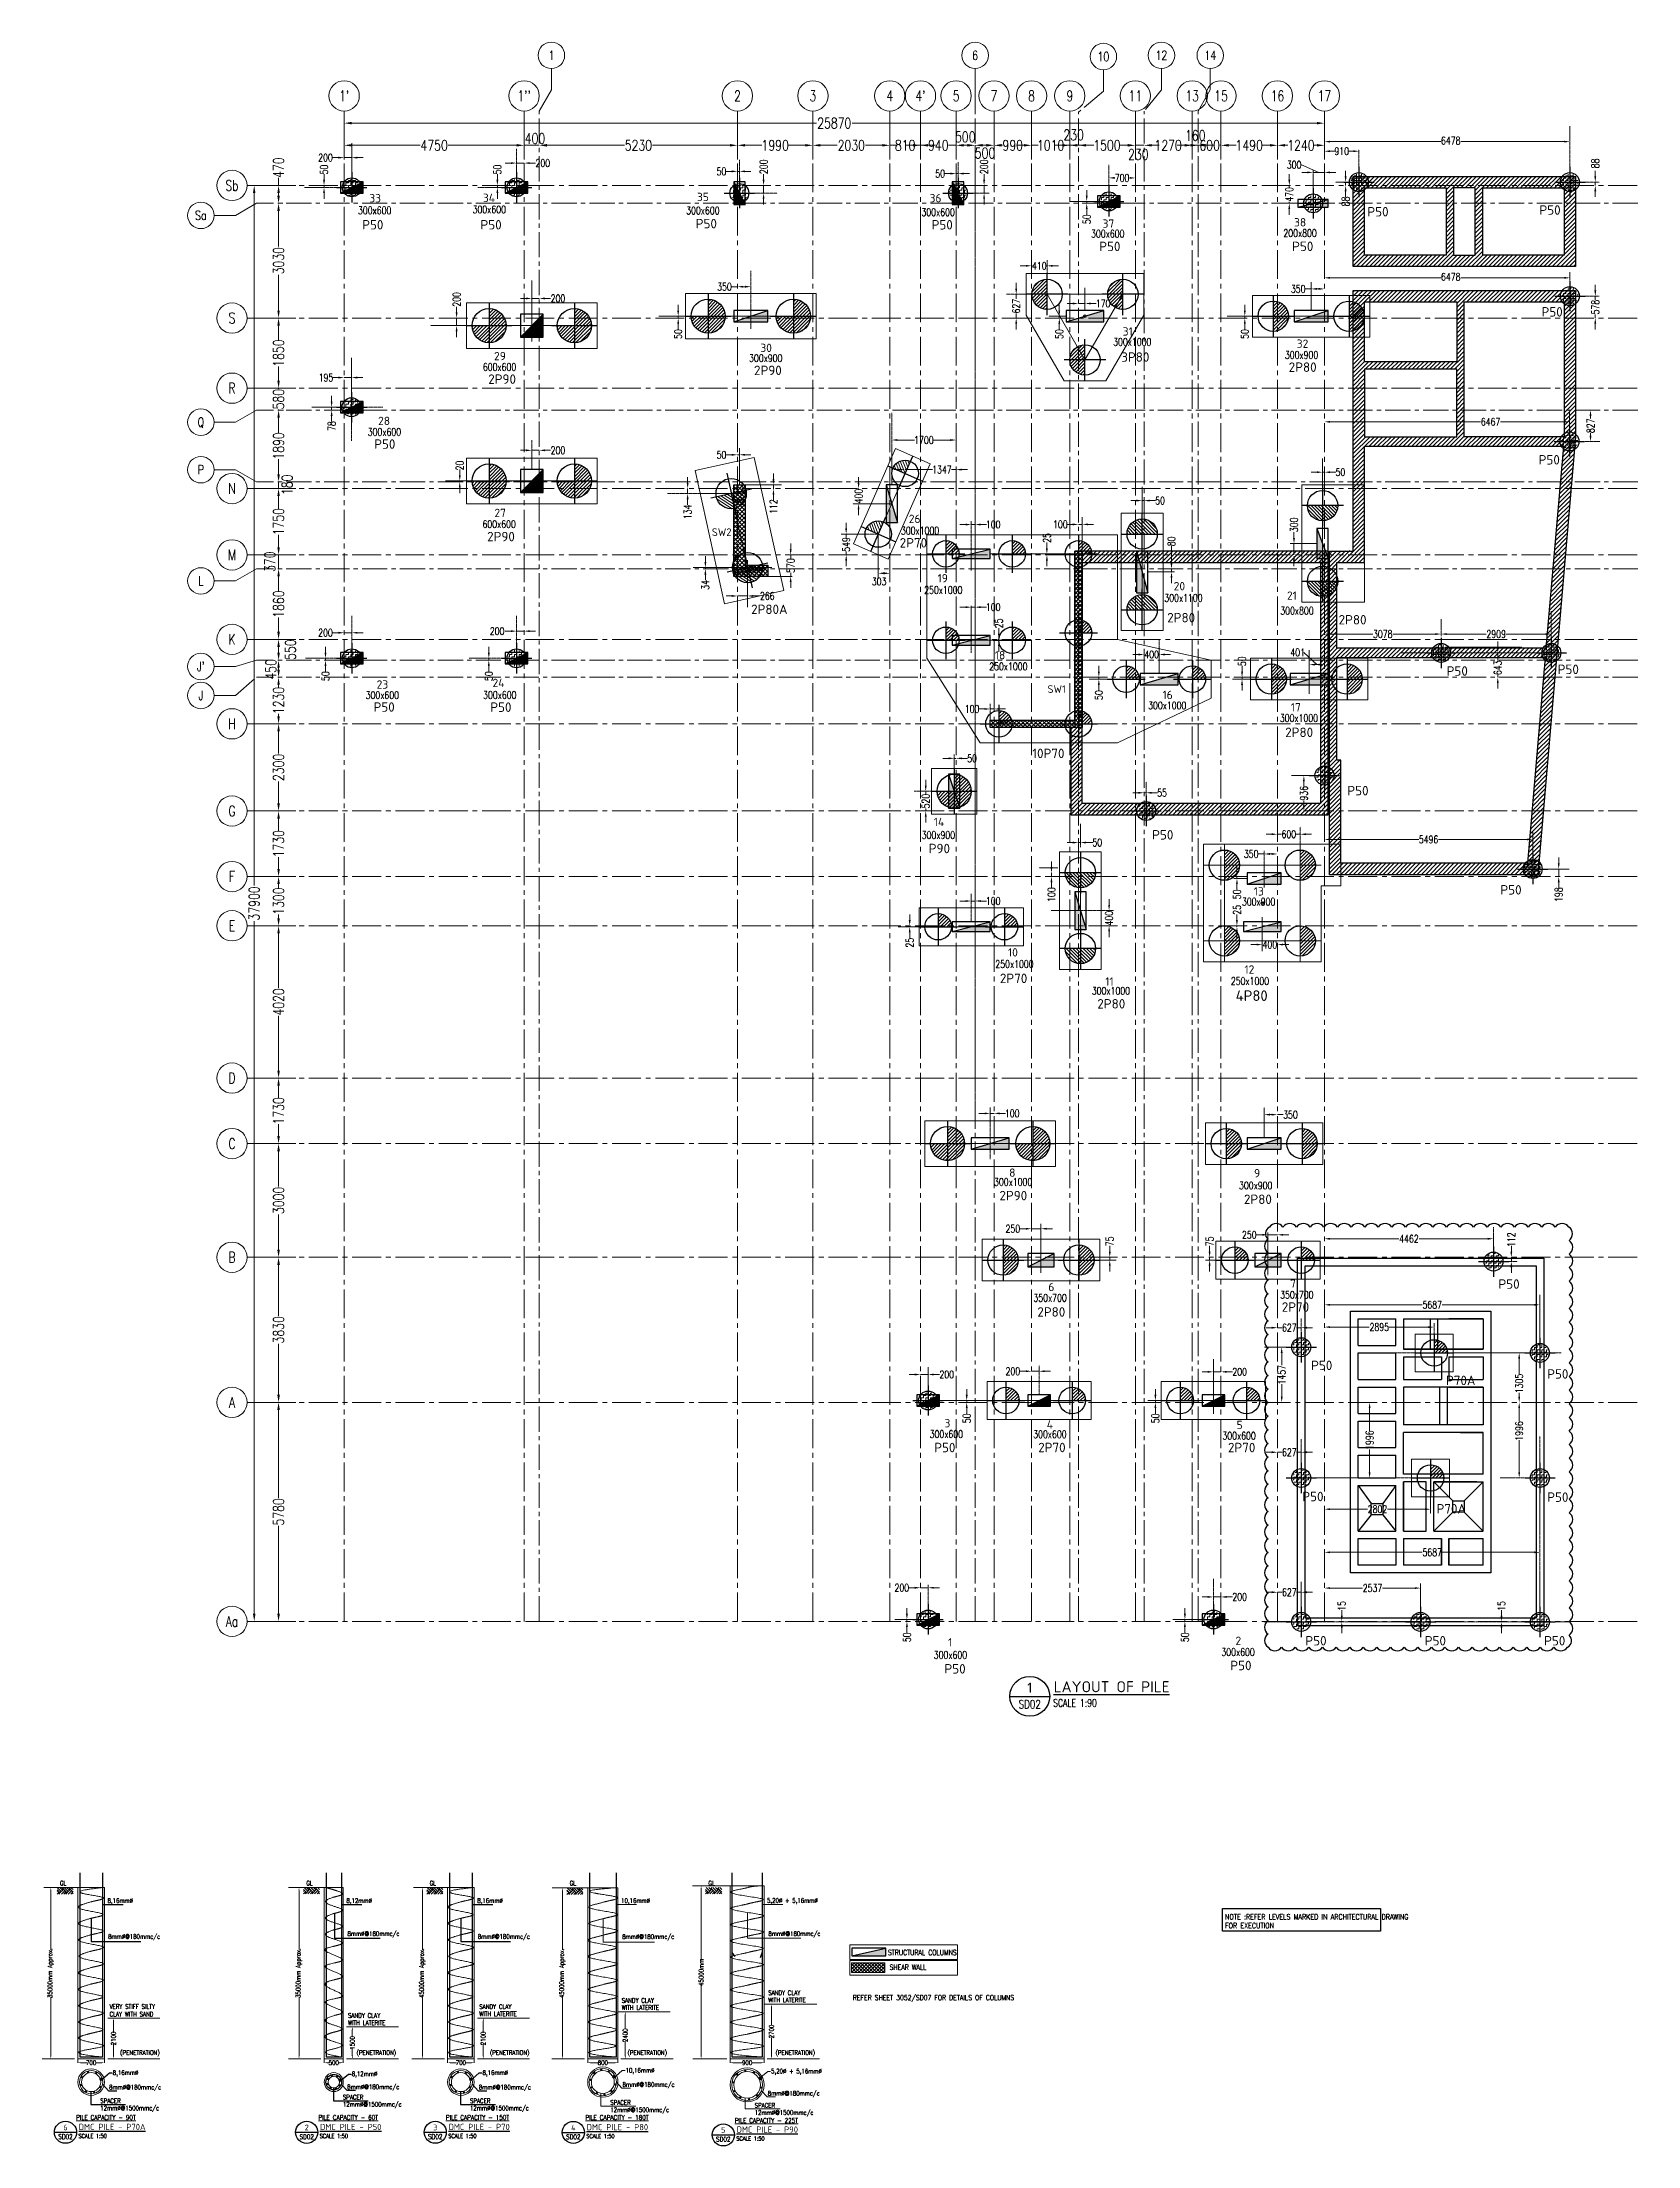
# Model space of a CAD drawing. Header units: millimetres. Extents: x -545754 to 527377, y 134623 to 1871324.
# Drawn here: x 438449 to 480564, y 201363 to 256894 of the extents above; entities that cross this region are included whole.
import ezdxf
from ezdxf.enums import TextEntityAlignment as Align

# ---------------------------------------------------------------- set-up
doc = ezdxf.new("R2010")
doc.units = ezdxf.units.MM
doc.header["$PDMODE"] = 35
doc.linetypes.add('CENTER2', pattern=[28.575, 19.05, -3.175, 3.175, -3.175])
doc.layers.get('Defpoints').update_dxf_attribs({"color": 252})
for name, color, linetype, lineweight in [('Geo Col Hatch', 66, 'Continuous', 5), ('Geo Col Size', 7, 'Continuous', 13), ('Geo Column', 10, 'Continuous', 25), ('Geo Dim@30 Sec', 52, 'Continuous', 18), ('Geo Hatch', 86, 'Continuous', 5), ('Geo pile', 2, 'Continuous', 30), ('Geo pile c-c L', 154, 'Continuous', 0), ('Geo Pile Hatch', 54, 'Continuous', 13), ('Geo Pilecap-L', 154, 'Continuous', 0), ('Geo Rein Bar Main', 21, 'Continuous', 30), ('Geo Rein Bar StirrupS', 232, 'Continuous', 18), ('Geo Section Line', 84, 'Continuous', 13), ('Geo Text 100', 7, 'Continuous', 9), ('Geo-COLUMN-NO', 7, 'Continuous', 30), ('Geo-COLUMNS', 10, 'Continuous', 30), ('Geo-DIM-GRID', 144, 'CENTER2', 15), ('Geo-GRID', 8, 'CENTER2', 13), ('Geo-GRID-SHIFT', 172, 'CENTER2', 13), ('Geo-Hatch-color', 253, 'Continuous', 0), ('Geo-pile', 2, 'Continuous', 30), ('Geo-Pile Hatch', 54, 'Continuous', 13), ('Geo-RCC-PATT-SW', 9, 'Continuous', 13), ('Geo-Rein Bar Main', 21, 'Continuous', 30), ('Geo-Rein Leader', 252, 'Continuous', 25), ('Geo-Retaining-W-L', 10, 'Continuous', 30), ('Geo-Sec Sml', 7, 'Continuous', 25), ('Geo-Section Line', 84, 'Continuous', 13), ('Geo-TEXT', 7, 'Continuous', 20), ('X3 - 2ND FLOORL FRAMING 11.11.2022$0$Geo Section Line', 84, 'Continuous', 13)]:
    doc.layers.add(name, color=color, linetype=linetype, lineweight=lineweight)
for name, color, linetype in [('Geo Pile Txt', 7, 'Continuous'), ('Geo-Pile Txt', 7, 'Continuous'), ('GEO-TITTLE HEAD', 7, 'Continuous'), ('PLINTH BEAM & PILE CAP LEVEL DRAWING   1605.2024$0$A-THIN', 14, 'Continuous')]:
    doc.layers.add(name, color=color, linetype=linetype)
doc.styles.add('Geo T Arial', font='arial.ttf', dxfattribs={"width": 0.75})
doc.styles.add('Geo T TIMES NEW ROMAN', font='times.ttf')
doc.styles.add('Geo Txt Narr', font='simplex8.shx')
doc.styles.add('ISCOPEUR', font='isocpeur.ttf')
doc.styles.add('simplex', font='simplex.shx', dxfattribs={"width": 0.75})
doc.styles.get("Standard").update_dxf_attribs({"font": 'arial.ttf'})
doc.dimstyles.new('Geo Dim 100', dxfattribs={"dimtxt": 250, "dimasz": 150, "dimexe": 11, "dimexo": 20, "dimgap": 0.1, "dimtad": 0, "dimdec": 0, "dimdsep": 46, "dimtxsty": 'simplex', "dimcen": 5, "dimdle": 11, "dimclrd": 8, "dimclre": 251, "dimclrt": 256, "dimadec": 0, "dimazin": 0, "dimtfac": 1, "dimtdec": 0, "dimtmove": 0, "dimatfit": 3, "dimfxl": 1, "dimlwd": 15, "dimlwe": 9, "dimarcsym": 0})
doc.dimstyles.new('Geo1-100 Dim 100', dxfattribs={"dimtxt": 300, "dimasz": 150, "dimexe": 0.11, "dimexo": 0.2, "dimgap": 0.1, "dimtad": 0, "dimdec": 0, "dimdsep": 46, "dimtxsty": 'simplex', "dimcen": 5, "dimdle": 11, "dimclrd": 8, "dimclre": 251, "dimclrt": 142, "dimadec": 0, "dimazin": 0, "dimtfac": 1, "dimtdec": 0, "dimtmove": 0, "dimatfit": 3, "dimfxl": 1, "dimlwd": 15, "dimlwe": 9, "dimarcsym": 0})
doc.dimstyles.new('Geo1-50 @ BEAM-NAME', dxfattribs={"dimtxt": 150, "dimasz": 130, "dimexe": 0.11, "dimexo": 0.2, "dimgap": 0.1, "dimtad": 0, "dimdec": 0, "dimdsep": 46, "dimtxsty": 'simplex', "dimcen": 5, "dimdle": 11, "dimse1": 1, "dimse2": 1, "dimclrd": 256, "dimclre": 251, "dimclrt": 7, "dimadec": 0, "dimazin": 0, "dimtfac": 1, "dimtdec": 0, "dimtmove": 0, "dimatfit": 3, "dimfxl": 1, "dimlwd": 15, "dimlwe": 9, "dimarcsym": 0})
doc.dimstyles.new('Geo1-50 Dim 100', dxfattribs={"dimtxt": 120, "dimasz": 80, "dimexe": 0.11, "dimexo": 0.2, "dimgap": 0.1, "dimtad": 0, "dimdec": 0, "dimdsep": 46, "dimtxsty": 'simplex', "dimcen": 5, "dimdle": 11, "dimclrd": 252, "dimclre": 252, "dimclrt": 54, "dimadec": 0, "dimazin": 0, "dimtfac": 1, "dimtdec": 0, "dimtmove": 0, "dimatfit": 3, "dimfxl": 1, "dimlwd": -1, "dimlwe": -1, "dimarcsym": 0})
pattern_1 = [(0, (0, 0), (63.5, 63.5), [63.5, -63.5]), (90, (63.5, 0), (-63.5, 63.5), [63.5, -63.5])]
pattern_2 = [(45, (-164380.98, 30009.62), (-44.90128, 44.90128), [])]

msp = doc.modelspace()

# ---------------------------------------------------------------- texts
at = {"insert": (469668, 207480.7), "char_height": 140, "width": 4579.472, "attachment_point": 1, "style": 'simplex'}
msp.add_mtext('NOTE :REFER LEVELS MARKED IN ARCHITECTURAL DRAWING FOR EXECUTION', dxfattribs=at)
at = {"layer": 'Geo Pile Txt', "color": 7, "style": 'ISCOPEUR'}
for tag, p, s in [('2P80', (472665.5, 241520.8), '2P80'), ('10P70', (464582.2, 237993.3), 'P70')]:
    msp.add_attdef(tag, p, s, height=250, dxfattribs=at)
at = {"layer": 'Geo Text 100', "style": 'simplex', "width": 0.75}
for s, p in [('GL ', (438919.7, 208237.1)), ('GL ', (445423, 208237.1)), ('GL ', (448678, 208237.1)), ('GL ', (452373.7, 208237.1)), ('GL ', (456034.4, 208237.1)), ('8,16mmØ', (440176.1, 207777.7)), ('8,12mmØ', (446479.4, 207777.7)), ('8,16mmØ', (449934.4, 207777.7)), ('10,16mmØ', (453730, 207777.7)), ('5,20Ø + 5,16mm%%C', (457580.4, 207781.9, 0)), ('SANDY CLAY', (457611, 205343.5)), ('WITH LATERITE', (449987.3, 204787.9)), ('SANDY CLAY', (449987.3, 204977.6)), ('WITH LATERITE', (453745.6, 204953.9)), ('SANDY CLAY', (453745.6, 205143.6)), ('WITH LATERITE', (457611, 205153.8)), ('WITH LATERITE', (446523, 204554.3)), ('SANDY CLAY', (446523, 204744)), ('(PENETRATION)', (440509.5, 203765.9)), ('(PENETRATION)', (446749.4, 203765.9)), ('(PENETRATION)', (450267.7, 203765.9)), ('(PENETRATION)', (453898.7, 203765.9)), ('(PENETRATION)', (457804.5, 203765.9)), ('8,16mm%%C', (440314.3, 203235.6)), ('8,12mm%%C', (446621, 203207.1)), ('8,16mm%%C', (450072.6, 203235.6)), ('10,16mm%%C', (453846.9, 203297.8)), ('5,20Ø + 5,16mm%%C', (457687.7, 203276.7)), ('8mmØ@180mmc/c', (440217.8, 202854, 0)), ('SPACER', (446387.8, 202590.1, 0)), ('8mmØ@180mmc/c', (446502.8, 202861.5, 0)), ('8mmØ@180mmc/c', (449976, 202854, 0)), ('8mmØ@180mmc/c', (453767.5, 202924.6, 0)), ('8mmØ@180mmc/c', (457599.4, 202690.2, 0)), ('SPACER', (439984.6, 202492.4, 0)), ('12mmØ@1500mmc/c', (439984.6, 202302, 0)), ('12mmØ@1500mmc/c', (446387.8, 202399.7, 0)), ('SPACER', (449742.9, 202492.4, 0)), ('12mmØ@1500mmc/c', (449742.9, 202302, 0)), ('SPACER', (453445.9, 202447.8, 0)), ('12mmØ@1500mmc/c', (453445.9, 202257.4, 0)), ('SPACER', (457254.8, 202373.9, 0)), ('12mmØ@1500mmc/c', (457254.8, 202183.5, 0))]:
    msp.add_text(s, height=120, dxfattribs=at).set_placement(p)
at = {"layer": 'Geo Text 100', "char_height": 120, "attachment_point": 1, "style": 'simplex'}
for insert in [(440192, 206951), (446508.4, 207025.6), (449950.2, 206951), (453759.1, 206946.5), (457617.9, 207025.6)]:
    msp.add_mtext('8mm%%C@180mmc/c', dxfattribs=dict(at, insert=insert))
at = {"layer": 'Geo Text 100', "insert": (440229.1, 205101.1), "char_height": 120, "width": 2455.071, "attachment_point": 1, "style": 'simplex'}
msp.add_mtext('VERY STIFF SILTY \\PCLAY WITH SAND', dxfattribs=at)
at = {"layer": 'Geo-TEXT', "lineweight": 15, "style": 'simplex', "width": 0.75}
for s, p in [('%%UPILE CAPACITY - 90T', (439348.3, 202052.4, 0)), ('%%UPILE CAPACITY - 60T', (445741.4, 202052.2)), ('%%UPILE CAPACITY - 150T', (449106.6, 202052.4, 0)), ('%%UPILE CAPACITY - 180T', (452786.2, 202050.9, 0)), ('%%UPILE CAPACITY - 225T', (456731.9, 201970.4, 0))]:
    msp.add_text(s, height=125, dxfattribs=at).set_placement(p)
at = {"layer": 'Geo-TEXT', "color": 7, "lineweight": 15, "char_height": 135, "width": 1817.72, "attachment_point": 1, "style": 'simplex'}
for s, insert in [('SHEAR WALL', (460815.6, 206147.7)), ('\\pxqc;STRUCTURAL COLUMNS', (460769.5, 206534.7))]:
    msp.add_mtext(s, dxfattribs=dict(at, insert=insert))
at = {"layer": 'Geo-TEXT', "color": 7, "insert": (459846.4, 205345.3), "char_height": 135, "width": 5436.69, "attachment_point": 1, "style": 'simplex'}
msp.add_mtext('REFER SHEET 3052/SD07 FOR DETAILS OF COLUMNS', dxfattribs=at)

# ---------------------------------------------------------------- blocks, each defined once
blk = doc.blocks.new('SW1')
at = {"layer": 'Geo-RCC-PATT-SW'}
h = blk.add_hatch(dxfattribs=at)
h.set_pattern_fill('ANSI37', color=256, scale=25, angle=-90)
h.paths.add_polyline_path([(2230, 0), (0, 0), (0, 200), (2230, 200), (2230, 4660), (2430, 4660), (2430, 0)])
at = {"layer": 'Geo-COLUMNS'}
blk.add_lwpolyline([(2230, 0), (0, 0), (0, 200), (2230, 200), (2230, 4660), (2430, 4660), (2430, 0), (2230, 0)], dxfattribs=at)
at = {"style": 'ISCOPEUR'}
blk.add_attdef('SW1', (1539, 1014), '', height=200, dxfattribs=at)
blk = doc.blocks.new('SW2')
at = {"layer": 'Geo-RCC-PATT-SW'}
h = blk.add_hatch(dxfattribs=at)
h.set_pattern_fill('ANSI37', color=256, scale=25, angle=-90)
h.set_pattern_definition([(315, (-267959.45, -148443.7), (56.1266, 56.1266), []), (45, (-267959.45, -148443.7), (-56.1266, 56.1266), [])])
h.paths.add_polyline_path([(-100, 2420), (200, 2420), (200, 300), (800, 300), (800, 0), (-100, 0)])
at = {"layer": 'Geo-COLUMNS'}
blk.add_lwpolyline([(-100, 2420), (200, 2420), (200, 300), (800, 300), (800, 0), (-100, 0), (-100, 2420)], dxfattribs=at)
at = {"style": 'ISCOPEUR'}
blk.add_attdef('SW2', (34, -378), '', height=200, dxfattribs=at)
blk = doc.blocks.new('*U0')
at = {"layer": 'Geo Col Hatch'}
h = blk.add_hatch(color=256, dxfattribs=at)
h.dxf.hatch_style = 1
h.paths.add_polyline_path([(450, -150), (450, 150), (-450, -150)])
at = {"layer": 'Geo Column'}
blk.add_line((-450, -150), (450, 150), dxfattribs=at)
blk.add_lwpolyline([(-450, -150), (450, -150), (450, 150), (-450, 150)], close=True, dxfattribs=at)
at = {"layer": 'Geo Col Size', "color": 1, "style": 'simplex', "width": 0.75, "flags": 1}
blk.add_attdef('300X900', (278, -519), '', height=200, dxfattribs=at)
blk = doc.blocks.new('*U160')
at = {"layer": 'Geo Col Hatch'}
h = blk.add_hatch(color=256, dxfattribs=at)
h.dxf.hatch_style = 1
h.paths.add_polyline_path([(300, -150), (300, 150), (-300, -150)])
at = {"layer": 'Geo Column'}
blk.add_line((-300, -150), (300, 150), dxfattribs=at)
blk.add_lwpolyline([(-300, -150), (300, -150), (300, 150), (-300, 150)], close=True, dxfattribs=at)
at = {"layer": 'Geo Col Size', "color": 1, "style": 'simplex', "width": 0.75, "flags": 1}
blk.add_attdef('300X600', (278, -519), '', height=200, dxfattribs=at)
blk = doc.blocks.new('*U161')
at = {"layer": 'Geo Col Hatch'}
h = blk.add_hatch(color=256, dxfattribs=at)
h.dxf.hatch_style = 1
h.paths.add_polyline_path([(-150, -300), (150, -300), (-150, 300)])
at = {"layer": 'Geo Column'}
blk.add_line((-150, 300), (150, -300), dxfattribs=at)
blk.add_lwpolyline([(-150, 300), (-150, -300), (150, -300), (150, 300)], close=True, dxfattribs=at)
at = {"layer": 'Geo Col Size', "color": 1, "style": 'simplex', "width": 0.75, "flags": 1}
blk.add_attdef('300X600', (278, -519), '', height=200, dxfattribs=at)
blk = doc.blocks.new('*U22')
at = {"layer": 'Geo Col Hatch'}
h = blk.add_hatch(color=256, dxfattribs=at)
h.dxf.hatch_style = 1
h.paths.add_polyline_path([(-150, -450), (150, -450), (-150, 450)])
at = {"layer": 'Geo Column'}
blk.add_line((-150, 450), (150, -450), dxfattribs=at)
blk.add_lwpolyline([(-150, 450), (-150, -450), (150, -450), (150, 450)], close=True, dxfattribs=at)
at = {"layer": 'Geo Col Size', "color": 1, "style": 'simplex', "width": 0.75, "flags": 1}
blk.add_attdef('300X900', (278, -519), '', height=200, dxfattribs=at)
blk = doc.blocks.new('*U1')
at = {"layer": 'Geo Col Hatch'}
h = blk.add_hatch(color=256, dxfattribs=at)
h.dxf.hatch_style = 1
h.paths.add_polyline_path([(350, 175), (-350, -175), (350, -175)])
at = {"layer": 'Geo Column'}
blk.add_line((-350, -175), (350, 175), dxfattribs=at)
blk.add_lwpolyline([(-350, -175), (350, -175), (350, 175), (-350, 175)], close=True, dxfattribs=at)
at = {"layer": 'Geo Col Size', "color": 1, "style": 'simplex', "width": 0.75, "flags": 1}
blk.add_attdef('350X700', (364, -513), '', height=200, dxfattribs=at)
blk = doc.blocks.new('*U8')
at = {"layer": 'Geo Col Hatch'}
h = blk.add_hatch(color=256, dxfattribs=at)
h.dxf.hatch_style = 1
h.paths.add_polyline_path([(-500, -125), (500, -125), (500, 125)])
at = {"layer": 'Geo Column'}
blk.add_line((-500, -125), (500, 125), dxfattribs=at)
blk.add_lwpolyline([(-500, -125), (500, -125), (500, 125), (-500, 125)], close=True, dxfattribs=at)
at = {"layer": 'Geo Col Size', "color": 1, "style": 'simplex', "width": 0.75, "flags": 1}
blk.add_attdef('250X1000', (778, -469), '', height=200, dxfattribs=at)
blk = doc.blocks.new('*U151')
at = {"layer": 'Geo Col Hatch'}
h = blk.add_hatch(color=256, dxfattribs=at)
h.dxf.hatch_style = 1
h.paths.add_polyline_path([(-150, -550), (150, -550), (-150, 550)])
at = {"layer": 'Geo Column'}
blk.add_line((-150, 550), (150, -550), dxfattribs=at)
blk.add_lwpolyline([(-150, 550), (-150, -550), (150, -550), (150, 550)], close=True, dxfattribs=at)
at = {"layer": 'Geo Col Size', "color": 1, "style": 'simplex', "width": 0.75, "flags": 1}
blk.add_attdef('300X1100', (728, -519), '', height=200, dxfattribs=at)
blk = doc.blocks.new('*U158')
at = {"layer": 'Geo Col Hatch'}
h = blk.add_hatch(color=256, dxfattribs=at)
h.dxf.hatch_style = 1
h.paths.add_polyline_path([(500, -150), (500, 150), (-500, -150)])
at = {"layer": 'Geo Column'}
blk.add_line((-500, -150), (500, 150), dxfattribs=at)
blk.add_lwpolyline([(-500, -150), (500, -150), (500, 150), (-500, 150)], close=True, dxfattribs=at)
at = {"layer": 'Geo Col Size', "color": 1, "style": 'simplex', "width": 0.75, "flags": 1}
blk.add_attdef('300X1000', (503, -579), '', height=200, dxfattribs=at)
blk = doc.blocks.new('*U159')
at = {"layer": 'Geo Col Hatch'}
h = blk.add_hatch(color=256, dxfattribs=at)
h.dxf.hatch_style = 1
h.paths.add_polyline_path([(-150, -500), (150, -500), (-150, 500)])
at = {"layer": 'Geo Column'}
blk.add_line((-150, 500), (150, -500), dxfattribs=at)
blk.add_lwpolyline([(-150, 500), (-150, -500), (150, -500), (150, 500)], close=True, dxfattribs=at)
at = {"layer": 'Geo Col Size', "color": 1, "style": 'simplex', "width": 0.75, "flags": 1}
blk.add_attdef('300X1000', (503, -579), '', height=200, dxfattribs=at)
blk = doc.blocks.new('*U157')
at = {"layer": 'Geo Col Hatch'}
h = blk.add_hatch(color=256, dxfattribs=at)
h.dxf.hatch_style = 1
h.paths.add_polyline_path([(-300, -300), (300, -300), (300, 300)])
at = {"layer": 'Geo Column'}
blk.add_line((-300, -300), (300, 300), dxfattribs=at)
blk.add_lwpolyline([(-300, -300), (300, -300), (300, 300), (-300, 300)], close=True, dxfattribs=at)
at = {"layer": 'Geo Col Size', "color": 1, "style": 'simplex', "width": 0.75, "flags": 1}
blk.add_attdef('600X600', (304, -735), '', height=200, dxfattribs=at)
blk = doc.blocks.new('*U23')
at = {"layer": 'Geo Col Hatch'}
h = blk.add_hatch(color=256, dxfattribs=at)
h.dxf.hatch_style = 1
h.paths.add_polyline_path([(450, -150), (450, 150), (-450, -150)])
at = {"layer": 'Geo Column'}
blk.add_line((-450, -150), (450, 150), dxfattribs=at)
blk.add_lwpolyline([(-450, -150), (450, -150), (450, 150), (-450, 150)], close=True, dxfattribs=at)
at = {"layer": 'Geo Col Size', "color": 1, "style": 'simplex', "width": 0.75, "flags": 1}
blk.add_attdef('300X900', (278, -519), '', height=200, dxfattribs=at)
blk = doc.blocks.new('*U24')
at = {"layer": 'Geo Col Hatch'}
h = blk.add_hatch(color=256, dxfattribs=at)
h.dxf.hatch_style = 1
h.paths.add_polyline_path([(-150, -400), (150, -400), (-150, 400)])
at = {"layer": 'Geo Column'}
blk.add_line((-150, 400), (150, -400), dxfattribs=at)
blk.add_lwpolyline([(-150, 400), (-150, -400), (150, -400), (150, 400)], close=True, dxfattribs=at)
at = {"layer": 'Geo Col Size', "color": 1, "style": 'simplex', "width": 0.75, "flags": 1}
blk.add_attdef('300X800', (406, -519), '', height=200, dxfattribs=at)
blk = doc.blocks.new('*U47')
at = {"layer": 'Geo Col Hatch'}
h = blk.add_hatch(color=256, dxfattribs=at)
h.dxf.hatch_style = 1
h.paths.add_polyline_path([(-400, -100), (400, -100), (400, 100)])
at = {"layer": 'Geo Column'}
blk.add_line((-400, -100), (400, 100), dxfattribs=at)
blk.add_lwpolyline([(-400, -100), (400, -100), (400, 100), (-400, 100)], close=True, dxfattribs=at)
at = {"layer": 'Geo Col Size', "color": 7, "style": 'Geo T Arial'}
blk.add_attdef('200X800', (278, -469), '', height=250, dxfattribs=at)
blk = doc.blocks.new('A$C4bcebf93')
ref = blk.add_blockref('SW2', (-8900, 3990))
ref.add_attrib('SW2', 'SW2', (-9576, 5060), dxfattribs={"height": 200, "style": 'ISCOPEUR'})
ref = blk.add_blockref('*U24', (6540, 4860))
ref.add_attrib('300X800', '300x800', (5425, 2986), dxfattribs={"layer": 'Geo Col Size', "height": 200, "style": 'simplex', "width": 0.75})
ref = blk.add_blockref('*U8', (-2730, 4585))
ref.add_attrib('250X1000', '250x1000', (-3972, 3533), dxfattribs={"layer": 'Geo Col Size', "height": 200, "style": 'simplex', "width": 0.75})
ref = blk.add_blockref('SW1', (-2230, 0))
ref.add_attrib('SW1', 'SW1', (-717, 917), dxfattribs={"height": 200, "style": 'ISCOPEUR'})
ref = blk.add_blockref('*U8', (-2730, 2305))
ref.add_attrib('250X1000', '250x1000', (-2256, 1515), dxfattribs={"layer": 'Geo Col Size', "height": 200, "style": 'simplex', "width": 0.75})
ref = blk.add_blockref('*U8', (-2730, -5255))
ref.add_attrib('250X1000', '250x1000', (-2095, -6341), dxfattribs={"layer": 'Geo Col Size', "height": 200, "style": 'simplex', "width": 0.75})
ref = blk.add_blockref('*U8', (4950, -5255))
ref.add_attrib('250X1000', '250x1000', (4120, -6788), dxfattribs={"layer": 'Geo Col Size', "height": 200, "style": 'simplex', "width": 0.75})
at = {"layer": 'Geo Column'}
ref = blk.add_blockref('*U160', (-19080, 14260), dxfattribs=at)
ref.add_attrib('300X600', '300x600', (-18915, 13552), dxfattribs={"layer": 'Geo Col Size', "height": 200, "style": 'simplex', "width": 0.75})
ref = blk.add_blockref('*U160', (-14730, 14260), dxfattribs=at)
ref.add_attrib('300X600', '300x600', (-15890, 13576), dxfattribs={"layer": 'Geo Col Size', "height": 200, "style": 'simplex', "width": 0.75})
ref = blk.add_blockref('*U161', (-8850, 14110), dxfattribs=at)
ref.add_attrib('300X600', '300x600', (-10253, 13548), dxfattribs={"layer": 'Geo Col Size', "height": 200, "style": 'simplex', "width": 0.75})
ref = blk.add_blockref('*U161', (-3080, 14110), dxfattribs=at)
ref.add_attrib('300X600', '300x600', (-4045, 13504), dxfattribs={"layer": 'Geo Col Size', "height": 200, "style": 'simplex', "width": 0.75})
ref = blk.add_blockref('*U160', (900, 13890), dxfattribs=at)
ref.add_attrib('300X600', '300x600', (431, 12936), dxfattribs={"layer": 'Geo Col Size', "height": 200, "style": 'simplex', "width": 0.75})
ref = blk.add_blockref('*U47', (6290, 13840), dxfattribs=at)
ref.add_attrib('(200X800)', '200x800', (5506, 12953), dxfattribs={"layer": 'Geo Col Size', "height": 200, "style": 'simplex', "width": 0.75})
ref = blk.add_blockref('*U157', (-14330, 10610), dxfattribs=at)
ref.add_attrib('600X600', '600x600', (-15619, 9419), dxfattribs={"layer": 'Geo Col Size', "height": 200, "style": 'simplex', "width": 0.75})
ref = blk.add_blockref('*U0', (-8550, 10860), dxfattribs=at)
ref.add_attrib('300X900', '300x900', (-8595, 9651), dxfattribs={"layer": 'Geo Col Size', "height": 200, "style": 'simplex', "width": 0.75})
ref = blk.add_blockref('*U158', (270, 10860), dxfattribs=at)
ref.add_attrib('300X1000', '300x1000', (1014, 10081), dxfattribs={"layer": 'Geo Col Size', "height": 200, "style": 'simplex', "width": 0.75})
ref = blk.add_blockref('*U0', (6240, 10860), dxfattribs=at)
ref.add_attrib('300X900', '300x900', (5546, 9736), dxfattribs={"layer": 'Geo Col Size', "height": 200, "style": 'simplex', "width": 0.75})
ref = blk.add_blockref('*U160', (-19080, 8460), dxfattribs=at)
ref.add_attrib('300X600', '300x600', (-18658, 7704), dxfattribs={"layer": 'Geo Col Size', "height": 200, "style": 'simplex', "width": 0.75})
ref = blk.add_blockref('*U157', (-14330, 6510), dxfattribs=at)
ref.add_attrib('600X600', '600x600', (-15630, 5270), dxfattribs={"layer": 'Geo Col Size', "height": 200, "style": 'simplex', "width": 0.75})
ref = blk.add_blockref('*U159', (-4830, 5910), dxfattribs=at)
ref.add_attrib('300X1000', '300x1000', (-4586, 5099), dxfattribs={"layer": 'Geo Col Size', "height": 200, "style": 'simplex', "width": 0.75})
ref = blk.add_blockref('*U151', (1780, 4110), dxfattribs=at)
ref.add_attrib('300X1100', '300x1100', (2365, 3323), dxfattribs={"layer": 'Geo Col Size', "height": 200, "style": 'simplex', "width": 0.75})
ref = blk.add_blockref('*U160', (-19080, 1830), dxfattribs=at)
ref.add_attrib('300X600', '300x600', (-18712, 757), dxfattribs={"layer": 'Geo Col Size', "height": 200, "style": 'simplex', "width": 0.75})
ref = blk.add_blockref('*U160', (-14730, 1830), dxfattribs=at)
ref.add_attrib('300X600', '300x600', (-15614, 761), dxfattribs={"layer": 'Geo Col Size', "height": 200, "style": 'simplex', "width": 0.75})
ref = blk.add_blockref('*U158', (2230, 1280), dxfattribs=at)
ref.add_attrib('300X1000', '300x1000', (1937, 485), dxfattribs={"layer": 'Geo Col Size', "height": 200, "style": 'simplex', "width": 0.75})
ref = blk.add_blockref('*U158', (6189, 1280), dxfattribs=at)
ref.add_attrib('300X1000', '300x1000', (5412, 153), dxfattribs={"layer": 'Geo Col Size', "height": 200, "style": 'simplex', "width": 0.75})
ref = blk.add_blockref('*U22', (-3180, -1680), dxfattribs=at)
ref.add_attrib('300X900', '300x900', (-4038, -2936), dxfattribs={"layer": 'Geo Col Size', "height": 200, "style": 'simplex', "width": 0.75})
ref = blk.add_blockref('*U23', (5000, -3980), dxfattribs=at)
ref.add_attrib('300X900', '300x900', (4413, -4696), dxfattribs={"layer": 'Geo Col Size', "height": 200, "style": 'simplex', "width": 0.75})
ref = blk.add_blockref('*U159', (150, -4830), dxfattribs=at)
ref.add_attrib('300X1000', '300x1000', (451, -7047), dxfattribs={"layer": 'Geo Col Size', "height": 200, "style": 'simplex', "width": 0.75})
ref = blk.add_blockref('*U158', (-2230, -10980), dxfattribs=at)
ref.add_attrib('300X1000', '300x1000', (-2130, -12092), dxfattribs={"layer": 'Geo Col Size', "height": 200, "style": 'simplex', "width": 0.75})
ref = blk.add_blockref('*U0', (5000, -10980), dxfattribs=at)
ref.add_attrib('300X900', '300x900', (4336, -12185), dxfattribs={"layer": 'Geo Col Size', "height": 200, "style": 'simplex', "width": 0.75})
ref = blk.add_blockref('*U160', (-3870, -17760), dxfattribs=at)
ref.add_attrib('300X600', '300x600', (-3828, -18747), dxfattribs={"layer": 'Geo Col Size', "height": 200, "style": 'simplex', "width": 0.75})
ref = blk.add_blockref('*U160', (-940, -17760), dxfattribs=at)
ref.add_attrib('300X600', '300x600', (-1095, -18751), dxfattribs={"layer": 'Geo Col Size', "height": 200, "style": 'simplex', "width": 0.75})
ref = blk.add_blockref('*U160', (3660, -17760), dxfattribs=at)
ref.add_attrib('300X600', '300x600', (3897, -18791), dxfattribs={"layer": 'Geo Col Size', "height": 200, "style": 'simplex', "width": 0.75})
ref = blk.add_blockref('*U160', (-3870, -23540), dxfattribs=at)
ref.add_attrib('300X600', '300x600', (-3720, -24576), dxfattribs={"layer": 'Geo Col Size', "height": 200, "style": 'simplex', "width": 0.75})
ref = blk.add_blockref('*U160', (3660, -23540), dxfattribs=at)
ref.add_attrib('300X600', '300x600', (3870, -24500), dxfattribs={"layer": 'Geo Col Size', "height": 200, "style": 'simplex', "width": 0.75})
at = {"layer": 'Geo-COLUMNS'}
ref = blk.add_blockref('*U1', (-890, -14055), dxfattribs=at)
ref.add_attrib('350X700', '350x700', (-1090, -15152), dxfattribs={"layer": 'Geo Col Size', "height": 200, "style": 'simplex', "width": 0.75})
ref = blk.add_blockref('*U1', (5100, -14055), dxfattribs=at)
ref.add_attrib('350X700', '350x700', (5422, -15072), dxfattribs={"layer": 'Geo Col Size', "height": 200, "style": 'simplex', "width": 0.75})
at = {"layer": 'Geo-COLUMN-NO', "style": 'ISCOPEUR'}
for s, p in [('33', (-18617, 13864)), ('34', (-15619, 13873)), ('35', (-9970, 13898)), ('36', (-3831, 13865)), ('37', (735, 13194)), ('38', (5788, 13228)), ('31', (1266, 10347)), ('30', (-8297, 9914)), ('32', (5859, 10024)), ('29', (-15324, 9697)), ('28', (-18384, 7986)), ('27', (-15315, 5557)), ('26', (-4379, 5401)), ('19', (-3620, 3832)), ('20', (2612, 3624)), ('21', (5601, 3374)), ('18', (-2109, 1803)), ('23', (-18423, 1029)), ('24', (-15365, 1071)), ('16', (2317, 754)), ('17', (5703, 427)), ('14', (-3720, -2600)), ('13', (4727, -4432)), ('10', (-1761, -6042)), ('11', (805, -6812)), ('12', (4480, -6494)), ('8', (-1730, -11856)), ('9', (4732, -11871)), ('6', (-697, -14874)), ('7', (5684, -14785)), ('3', (-3437, -18469)), ('4', (-738, -18506)), ('5', (4272, -18515)), ('1', (-3342, -24254)), ('2', (4242, -24213))]:
    blk.add_text(s, height=220, dxfattribs=at).set_placement(p)
blk = doc.blocks.new('*U51')
at = {"layer": 'Geo Pile Hatch'}
h = blk.add_hatch(dxfattribs=at)
h.set_pattern_fill('ANSI31', color=256, scale=20)
h.set_pattern_definition([(45, (-165255.98, 30009.62), (-44.90128, 44.90128), [])])
edge = h.paths.add_edge_path()
edge.add_arc((-875, 0), 350, 0, 90)
edge.add_line((-875, 350), (-875, 0))
edge.add_line((-875, 0), (-525, 0))
h = blk.add_hatch(dxfattribs=at)
h.set_pattern_fill('ANSI31', color=256, scale=20)
h.set_pattern_definition([(45, (-163505.98, 30009.62), (-44.90128, 44.90128), [])])
edge = h.paths.add_edge_path()
edge.add_arc((875, 0), 350, 0, 90)
edge.add_line((875, 350), (875, 0))
edge.add_line((875, 0), (1225, 0))
at = {"layer": 'Geo pile'}
for p, q in [((-1375, 0), (-375, 0)), ((-875, 500), (-875, -500)), ((375, 0), (1375, 0)), ((875, 500), (875, -500))]:
    blk.add_line(p, q, dxfattribs=at)
for centre in [(-875, 0), (875, 0)]:
    blk.add_circle(centre, 350, dxfattribs=at)
at = {"layer": 'Geo pile c-c L'}
blk.add_line((-875, 0), (875, 0), dxfattribs=at)
at = {"layer": 'Geo Pilecap-L', "ltscale": 25}
blk.add_lwpolyline([(1375, 500), (-1375, 500), (-1375, -500), (1375, -500)], close=True, dxfattribs=at)
at = {"layer": 'Geo Pile Txt', "color": 7, "style": 'Geo T TIMES NEW ROMAN'}
blk.add_attdef('2P70', (1536, -450), '', height=250, dxfattribs=at)
blk = doc.blocks.new('*U25')
at = {"layer": 'Geo-Pile Hatch'}
h = blk.add_hatch(dxfattribs=at)
h.set_pattern_fill('ZIGZAG', color=256, scale=20)
h.set_pattern_definition(pattern_1)
edge = h.paths.add_edge_path()
edge.add_line((-218, 16), (-16, 16))
edge.add_line((-16, 16), (-16, 218))
edge.add_arc((0, 0), 218, 94.1485, 175.8515)
h = blk.add_hatch(dxfattribs=at)
h.set_pattern_fill('ZIGZAG', color=256, scale=20)
h.set_pattern_definition(pattern_1)
edge = h.paths.add_edge_path()
edge.add_line((16, 16), (218, 16))
edge.add_arc((0, 0), 218, 4.1485, 85.8515)
edge.add_line((16, 218), (16, 16))
h = blk.add_hatch(dxfattribs=at)
h.set_pattern_fill('ZIGZAG', color=256, scale=20)
h.set_pattern_definition(pattern_1)
edge = h.paths.add_edge_path()
edge.add_line((-16, -16), (-218, -16))
edge.add_arc((0, 0), 218, 184.1485, 265.8515)
edge.add_line((-16, -218), (-16, -16))
h = blk.add_hatch(dxfattribs=at)
h.set_pattern_fill('ZIGZAG', color=256, scale=20)
h.set_pattern_definition(pattern_1)
edge = h.paths.add_edge_path()
edge.add_line((218, -16), (16, -16))
edge.add_line((16, -16), (16, -218))
edge.add_arc((0, 0), 218, 274.1485, 355.8515)
at = {"layer": 'Geo-pile'}
for p, q in [((-400, 0), (400, 0)), ((0, 400), (0, -400))]:
    blk.add_line(p, q, dxfattribs=at)
blk.add_circle((0, 0), 250, dxfattribs=at)
at = {"layer": 'Geo-Pile Txt', "color": 7, "style": 'Geo T TIMES NEW ROMAN'}
blk.add_attdef('P50', (303, -450), '', height=250, dxfattribs=at)
blk = doc.blocks.new('*U53')
at = {"layer": 'Geo Pile Hatch'}
h = blk.add_hatch(dxfattribs=at)
h.set_pattern_fill('ANSI31', color=256, scale=20)
h.set_pattern_definition([(45, (-165380.98, 30009.62), (-44.90128, 44.90128), [])])
h.paths.add_polyline_path([(-1000, 400), (-1000, 0), (-600, 0, 0.414214)])
h.paths.add_polyline_path([(-600, 0), (-1000, 0), (-1000, -400, 0.414214)])
h = blk.add_hatch(dxfattribs=at)
h.set_pattern_fill('ANSI31', color=256, scale=20)
h.set_pattern_definition([(45, (-163380.98, 30009.62), (-44.90128, 44.90128), [])])
h.paths.add_polyline_path([(1000, 400), (1000, 0), (1400, 0, 0.414214)])
h.paths.add_polyline_path([(1400, 0), (1000, 0), (1000, -400, 0.414214)])
at = {"layer": 'Geo pile'}
for p, q in [((-1550, 0), (-450, 0)), ((-1000, 550), (-1000, -550)), ((450, 0), (1550, 0)), ((1000, 550), (1000, -550))]:
    blk.add_line(p, q, dxfattribs=at)
for centre in [(-1000, 0), (1000, 0)]:
    blk.add_circle(centre, 400, dxfattribs=at)
at = {"layer": 'Geo pile c-c L'}
blk.add_line((-1000, 0), (1000, 0), dxfattribs=at)
at = {"layer": 'Geo Pilecap-L', "ltscale": 25}
blk.add_lwpolyline([(1550, 550), (-1550, 550), (-1550, -550), (1550, -550)], close=True, dxfattribs=at)
at = {"layer": 'Geo Pile Txt', "color": 7, "style": 'Geo T TIMES NEW ROMAN'}
blk.add_attdef('2P80', (1728, -450), '', height=250, dxfattribs=at)
blk = doc.blocks.new('*U55')
at = {"layer": 'Geo Pile Hatch'}
h = blk.add_hatch(dxfattribs=at)
h.set_pattern_fill('ANSI31', color=256, scale=20)
h.set_pattern_definition(pattern_2)
edge = h.paths.add_edge_path()
edge.add_line((0, 450), (0, 0))
edge.add_line((0, 0), (450, 0))
edge.add_arc((0, 0), 450, 0, 90)
edge = h.paths.add_edge_path()
edge.add_line((450, 0), (0, 0))
edge.add_line((0, 0), (-450, 0))
edge.add_arc((0, 0), 450, 180, 270)
edge.add_arc((-1, 1), 451, 270.1029, 359.8971)
at = {"layer": 'Geo pile'}
for p, q in [((0, 600), (0, -600)), ((-600, 0), (600, 0))]:
    blk.add_line(p, q, dxfattribs=at)
blk.add_circle((0, 0), 450, dxfattribs=at)
at = {"layer": 'Geo Pilecap-L', "color": 156, "linetype": 'Continuous', "lineweight": 0, "ltscale": 25}
for p, q in [((0, -600), (0, 600)), ((-600, 0), (600, 0))]:
    blk.add_line(p, q, dxfattribs=at)
at = {"layer": 'Geo Pilecap-L', "ltscale": 25}
blk.add_lwpolyline([(-600, -600), (600, -600), (600, 600), (-600, 600)], close=True, dxfattribs=at)
at = {"layer": 'Geo Pilecap-L', "lineweight": 18}
for points in [[(-600, 100), (-600, 600), (600, 600), (600, 100)], [(-600, -100), (-600, -600), (600, -600), (600, -100)]]:
    blk.add_lwpolyline(points, dxfattribs=at)
at = {"layer": 'Geo Pile Txt', "color": 7, "style": 'Geo T TIMES NEW ROMAN'}
blk.add_attdef('P90', (520, -450), '', height=250, dxfattribs=at)
blk = doc.blocks.new('*U54')
at = {"layer": 'Geo Pile Hatch'}
h = blk.add_hatch(dxfattribs=at)
h.set_pattern_fill('ANSI31', color=256, scale=20)
h.set_pattern_definition([(45, (-165505.98, 30009.62), (-44.90128, 44.90128), [])])
edge = h.paths.add_edge_path()
edge.add_line((-1125, 450), (-1125, 0))
edge.add_line((-1125, 0), (-675, 0))
edge.add_arc((-1125, 0), 450, 0, 90)
edge = h.paths.add_edge_path()
edge.add_line((-675, 0), (-1125, 0))
edge.add_line((-1125, 0), (-1575, 0))
edge.add_arc((-1125, 0), 450, 180, 270)
edge.add_arc((-1126, 1), 451, 270.1029, 359.8971)
h = blk.add_hatch(dxfattribs=at)
h.set_pattern_fill('ANSI31', color=256, scale=20)
h.set_pattern_definition([(45, (-163255.98, 30009.62), (-44.90128, 44.90128), [])])
edge = h.paths.add_edge_path()
edge.add_line((1125, 450), (1125, 0))
edge.add_line((1125, 0), (1575, 0))
edge.add_arc((1125, 0), 450, 0, 90)
edge = h.paths.add_edge_path()
edge.add_line((1575, 0), (1125, 0))
edge.add_line((1125, 0), (675, 0))
edge.add_arc((1125, 0), 450, 180, 270)
edge.add_arc((1124, 1), 451, 270.1029, 359.8971)
at = {"layer": 'Geo pile'}
for p, q in [((-1125, 600), (-1125, -600)), ((1125, 600), (1125, -600)), ((-1725, 0), (-525, 0)), ((525, 0), (1725, 0))]:
    blk.add_line(p, q, dxfattribs=at)
for centre in [(-1125, 0), (1125, 0)]:
    blk.add_circle(centre, 450, dxfattribs=at)
at = {"layer": 'Geo pile c-c L'}
blk.add_line((-1125, 0), (1125, 0), dxfattribs=at)
at = {"layer": 'Geo Pilecap-L', "ltscale": 25}
blk.add_lwpolyline([(-1725, -600), (1725, -600), (1725, 600), (-1725, 600)], close=True, dxfattribs=at)
at = {"layer": 'Geo Pile Txt', "color": 7, "style": 'Geo T TIMES NEW ROMAN'}
blk.add_attdef('2P90', (1941, -450), '', height=250, dxfattribs=at)
blk = doc.blocks.new('A$C57e47940')
at = {"layer": 'Geo Pile Hatch'}
h = blk.add_hatch(dxfattribs=at)
h.set_pattern_fill('ANSI31', color=256, scale=20)
h.set_pattern_definition([(45, (-164380.98, 30009.62), (-44.90128, 44.90128), [])])
edge = h.paths.add_edge_path()
edge.add_arc((0, 0), 350, 0, 90)
edge.add_line((0, 350), (0, 0))
edge.add_line((0, 0), (350, 0))
at = {"layer": 'Geo pile'}
for p, q in [((-500, 0), (500, 0)), ((0, 500), (0, -500))]:
    blk.add_line(p, q, dxfattribs=at)
blk.add_circle((0, 0), 350, dxfattribs=at)
blk = doc.blocks.new('*D57')
at = {"layer": 'Defpoints', "color": 0, "transparency": 16777216}
for p in [(446421, 253848), (446421, 253843), (446621, 253848)]:
    blk.add_point(p, dxfattribs=at)
at = {"layer": 'Geo-GRID-SHIFT', "linetype": 'Continuous', "lineweight": 15, "transparency": 16777216}
for p, q in [((446271, 253843), (446121, 253843)), ((446621, 253843), (446421, 253843)), ((446771, 253843), (446921, 253843))]:
    blk.add_line(p, q, dxfattribs=at)
at = {"layer": 'Geo-GRID-SHIFT', "transparency": 16777216}
for points in [[(446271, 253868), (446271, 253818), (446421, 253843)], [(446771, 253868), (446771, 253818), (446621, 253843)]]:
    blk.add_solid(points, dxfattribs=at)
at = {"layer": 'Geo-GRID-SHIFT', "transparency": 16777216, "insert": (445928, 253843), "char_height": 200, "attachment_point": 5, "style": 'simplex'}
blk.add_mtext('200', dxfattribs=at)
blk = doc.blocks.new('GEO TITLE HEAD NAME')
at = {"layer": 'GEO-TITTLE HEAD'}
blk.add_line((-12.94, 0.02), (-1.27, 0.02), dxfattribs=at)
blk.add_circle((-7.1, 0.02), 5.84, dxfattribs=at)
at = {"layer": 'Geo-Sec Sml', "lineweight": 18, "ltscale": 0.1, "style": 'Geo T Arial'}
blk.add_attdef('WALL_SECTION', text='', height=3, dxfattribs=at).set_placement((-7.1, 3.52), align=Align.MIDDLE)
at = {"layer": 'Geo-Sec Sml', "color": 84, "style": 'Geo Txt Narr'}
blk.add_attdef('DRAWING-REF', text='', height=2.5, dxfattribs=at).set_placement((-7.1, -2.31), align=Align.MIDDLE)
at = {"layer": 'Geo-TEXT', "style": 'Geo T Arial'}
blk.add_attdef('%%ULAYOUT', (-0.1, 1.21), '', height=4, dxfattribs=at)
at = {"layer": 'Geo-TEXT'}
blk.add_attdef('SCALE', (-0.24, -3.03), '', height=2, dxfattribs=at)
blk = doc.blocks.new('*D58')
at = {"layer": 'Defpoints', "color": 0, "transparency": 16777216}
for p in [(461631, 216096), (461631, 215872), (461831, 215872)]:
    blk.add_point(p, dxfattribs=at)
at = {"layer": 'Geo-GRID-SHIFT', "linetype": 'Continuous', "lineweight": 15, "transparency": 16777216}
for p, q in [((461481, 216096), (461331, 216096)), ((461831, 216096), (461631, 216096)), ((461981, 216096), (462131, 216096))]:
    blk.add_line(p, q, dxfattribs=at)
at = {"layer": 'Geo-GRID-SHIFT', "transparency": 16777216}
for points in [[(461481, 216121), (461481, 216071), (461631, 216096)], [(461981, 216121), (461981, 216071), (461831, 216096)]]:
    blk.add_solid(points, dxfattribs=at)
at = {"layer": 'Geo-GRID-SHIFT', "transparency": 16777216, "insert": (461138, 216096), "char_height": 200, "attachment_point": 5, "style": 'simplex'}
blk.add_mtext('200', dxfattribs=at)
blk = doc.blocks.new('*D59')
at = {"layer": 'Defpoints', "color": 0, "transparency": 16777216}
for p in [(469361, 215658), (469561, 215853), (469561, 215658)]:
    blk.add_point(p, dxfattribs=at)
at = {"layer": 'Geo-GRID-SHIFT', "linetype": 'Continuous', "lineweight": 15, "transparency": 16777216}
for p, q in [((469211, 215853), (469061, 215853)), ((469361, 215853), (469561, 215853)), ((469711, 215853), (469861, 215853))]:
    blk.add_line(p, q, dxfattribs=at)
at = {"layer": 'Geo-GRID-SHIFT', "transparency": 16777216}
for points in [[(469211, 215878), (469211, 215828), (469361, 215853)], [(469711, 215878), (469711, 215828), (469561, 215853)]]:
    blk.add_solid(points, dxfattribs=at)
at = {"layer": 'Geo-GRID-SHIFT', "transparency": 16777216, "insert": (470054, 215853), "char_height": 200, "attachment_point": 5, "style": 'simplex'}
blk.add_mtext('200', dxfattribs=at)
blk = doc.blocks.new('*D60')
at = {"layer": 'Defpoints', "color": 0, "transparency": 16777216}
for p in [(469361, 221858), (469561, 221858), (469561, 221795)]:
    blk.add_point(p, dxfattribs=at)
at = {"layer": 'Geo-GRID-SHIFT', "linetype": 'Continuous', "lineweight": 15, "transparency": 16777216}
for p, q in [((469211, 221795), (469061, 221795)), ((469361, 221795), (469561, 221795)), ((469711, 221795), (469861, 221795))]:
    blk.add_line(p, q, dxfattribs=at)
at = {"layer": 'Geo-GRID-SHIFT', "transparency": 16777216}
for points in [[(469211, 221820), (469211, 221770), (469361, 221795)], [(469711, 221820), (469711, 221770), (469561, 221795)]]:
    blk.add_solid(points, dxfattribs=at)
at = {"layer": 'Geo-GRID-SHIFT', "transparency": 16777216, "insert": (470054, 221795), "char_height": 200, "attachment_point": 5, "style": 'simplex'}
blk.add_mtext('200', dxfattribs=at)
blk = doc.blocks.new('*D61')
at = {"layer": 'Defpoints', "color": 0, "transparency": 16777216}
for p in [(464561, 221810), (464561, 221810), (464761, 221810)]:
    blk.add_point(p, dxfattribs=at)
at = {"layer": 'Geo-GRID-SHIFT', "linetype": 'Continuous', "lineweight": 15, "transparency": 16777216}
for p, q in [((464411, 221810), (464261, 221810)), ((464761, 221810), (464561, 221810)), ((464911, 221810), (465061, 221810))]:
    blk.add_line(p, q, dxfattribs=at)
at = {"layer": 'Geo-GRID-SHIFT', "transparency": 16777216}
for points in [[(464411, 221835), (464411, 221785), (464561, 221810)], [(464911, 221835), (464911, 221785), (464761, 221810)]]:
    blk.add_solid(points, dxfattribs=at)
at = {"layer": 'Geo-GRID-SHIFT', "transparency": 16777216, "insert": (464068, 221810), "char_height": 200, "attachment_point": 5, "style": 'simplex'}
blk.add_mtext('200', dxfattribs=at)
blk = doc.blocks.new('*D62')
at = {"layer": 'Defpoints', "color": 0, "transparency": 16777216}
for p in [(461631, 221724), (461831, 221724), (461831, 221724)]:
    blk.add_point(p, dxfattribs=at)
at = {"layer": 'Geo-GRID-SHIFT', "linetype": 'Continuous', "lineweight": 15, "transparency": 16777216}
for p, q in [((461481, 221724), (461331, 221724)), ((461631, 221724), (461831, 221724)), ((461981, 221724), (462131, 221724))]:
    blk.add_line(p, q, dxfattribs=at)
at = {"layer": 'Geo-GRID-SHIFT', "transparency": 16777216}
for points in [[(461481, 221749), (461481, 221699), (461631, 221724)], [(461981, 221749), (461981, 221699), (461831, 221724)]]:
    blk.add_solid(points, dxfattribs=at)
at = {"layer": 'Geo-GRID-SHIFT', "transparency": 16777216, "insert": (462324, 221724), "char_height": 200, "attachment_point": 5, "style": 'simplex'}
blk.add_mtext('200', dxfattribs=at)
blk = doc.blocks.new('*D63')
at = {"layer": 'Defpoints', "color": 0, "transparency": 16777216}
for p in [(463087, 221038), (462851, 220988), (463087, 220988)]:
    blk.add_point(p, dxfattribs=at)
at = {"layer": 'Geo-GRID-SHIFT', "linetype": 'Continuous', "lineweight": 15, "transparency": 16777216}
for p, q in [((462851, 221188), (462851, 221338)), ((462851, 221038), (462851, 220988)), ((462851, 220838), (462851, 220688))]:
    blk.add_line(p, q, dxfattribs=at)
at = {"layer": 'Geo-GRID-SHIFT', "transparency": 16777216}
for points in [[(462826, 221188), (462876, 221188), (462851, 221038)], [(462826, 220838), (462876, 220838), (462851, 220988)]]:
    blk.add_solid(points, dxfattribs=at)
at = {"layer": 'Geo-GRID-SHIFT', "transparency": 16777216, "insert": (462851, 220567), "char_height": 200, "attachment_point": 5, "rotation": 90, "style": 'simplex'}
blk.add_mtext('50', dxfattribs=at)
blk = doc.blocks.new('*D64')
at = {"layer": 'Defpoints', "color": 0, "transparency": 16777216}
for p in [(468065, 221038), (467830, 220988), (468065, 220988)]:
    blk.add_point(p, dxfattribs=at)
at = {"layer": 'Geo-GRID-SHIFT', "linetype": 'Continuous', "lineweight": 15, "transparency": 16777216}
for p, q in [((467830, 221188), (467830, 221338)), ((467830, 221038), (467830, 220988)), ((467830, 220838), (467830, 220688))]:
    blk.add_line(p, q, dxfattribs=at)
at = {"layer": 'Geo-GRID-SHIFT', "transparency": 16777216}
for points in [[(467805, 221188), (467855, 221188), (467830, 221038)], [(467805, 220838), (467855, 220838), (467830, 220988)]]:
    blk.add_solid(points, dxfattribs=at)
at = {"layer": 'Geo-GRID-SHIFT', "transparency": 16777216, "insert": (467830, 220567), "char_height": 200, "attachment_point": 5, "rotation": 90, "style": 'simplex'}
blk.add_mtext('50', dxfattribs=at)
blk = doc.blocks.new('*D65')
at = {"layer": 'Defpoints', "color": 0, "transparency": 16777216}
for p in [(464561, 225572), (464561, 225162), (464811, 225162)]:
    blk.add_point(p, dxfattribs=at)
at = {"layer": 'Geo-GRID-SHIFT', "linetype": 'Continuous', "lineweight": 15, "transparency": 16777216}
for p, q in [((464411, 225572), (464261, 225572)), ((464811, 225572), (464561, 225572)), ((464961, 225572), (465111, 225572))]:
    blk.add_line(p, q, dxfattribs=at)
at = {"layer": 'Geo-GRID-SHIFT', "transparency": 16777216}
for points in [[(464411, 225597), (464411, 225547), (464561, 225572)], [(464961, 225597), (464961, 225547), (464811, 225572)]]:
    blk.add_solid(points, dxfattribs=at)
at = {"layer": 'Geo-GRID-SHIFT', "transparency": 16777216, "insert": (464068, 225572), "char_height": 200, "attachment_point": 5, "style": 'simplex'}
blk.add_mtext('250', dxfattribs=at)
blk = doc.blocks.new('*D66')
at = {"layer": 'Defpoints', "color": 0, "transparency": 16777216}
for p in [(466514, 224818), (466514, 224743), (466626, 224818)]:
    blk.add_point(p, dxfattribs=at)
at = {"layer": 'Geo-GRID-SHIFT', "linetype": 'Continuous', "lineweight": 15, "transparency": 16777216}
for p, q in [((466626, 224968), (466626, 225118)), ((466626, 224743), (466626, 224818)), ((466626, 224593), (466626, 224443))]:
    blk.add_line(p, q, dxfattribs=at)
at = {"layer": 'Geo-GRID-SHIFT', "transparency": 16777216}
for points in [[(466601, 224968), (466651, 224968), (466626, 224818)], [(466601, 224593), (466651, 224593), (466626, 224743)]]:
    blk.add_solid(points, dxfattribs=at)
at = {"layer": 'Geo-GRID-SHIFT', "transparency": 16777216, "insert": (466626, 225240), "char_height": 200, "attachment_point": 5, "rotation": 90, "style": 'simplex'}
blk.add_mtext('75', dxfattribs=at)
blk = doc.blocks.new('*D67')
at = {"layer": 'Defpoints', "color": 0, "transparency": 16777216}
for p in [(469149, 224818), (469149, 224743), (469261, 224818)]:
    blk.add_point(p, dxfattribs=at)
at = {"layer": 'Geo-GRID-SHIFT', "linetype": 'Continuous', "lineweight": 15, "transparency": 16777216}
for p, q in [((469261, 224968), (469261, 225118)), ((469261, 224743), (469261, 224818)), ((469261, 224593), (469261, 224443))]:
    blk.add_line(p, q, dxfattribs=at)
at = {"layer": 'Geo-GRID-SHIFT', "transparency": 16777216}
for points in [[(469236, 224968), (469286, 224968), (469261, 224818)], [(469236, 224593), (469286, 224593), (469261, 224743)]]:
    blk.add_solid(points, dxfattribs=at)
at = {"layer": 'Geo-GRID-SHIFT', "transparency": 16777216, "insert": (469261, 225240), "char_height": 200, "attachment_point": 5, "rotation": 90, "style": 'simplex'}
blk.add_mtext('75', dxfattribs=at)
blk = doc.blocks.new('*D68')
at = {"layer": 'Defpoints', "color": 0, "transparency": 16777216}
for p in [(463571, 228616), (463471, 228220), (463571, 228220)]:
    blk.add_point(p, dxfattribs=at)
at = {"layer": 'Geo-GRID-SHIFT', "linetype": 'Continuous', "lineweight": 15, "transparency": 16777216}
for p, q in [((463321, 228616), (463171, 228616)), ((463471, 228616), (463571, 228616)), ((463721, 228616), (463871, 228616))]:
    blk.add_line(p, q, dxfattribs=at)
at = {"layer": 'Geo-GRID-SHIFT', "transparency": 16777216}
for points in [[(463321, 228641), (463321, 228591), (463471, 228616)], [(463721, 228641), (463721, 228591), (463571, 228616)]]:
    blk.add_solid(points, dxfattribs=at)
at = {"layer": 'Geo-GRID-SHIFT', "transparency": 16777216, "insert": (464050, 228616), "char_height": 200, "attachment_point": 5, "style": 'simplex'}
blk.add_mtext('100', dxfattribs=at)
blk = doc.blocks.new('*D69')
at = {"layer": 'Defpoints', "color": 0, "transparency": 16777216}
for p in [(462971, 233920), (463071, 234222), (463071, 233920)]:
    blk.add_point(p, dxfattribs=at)
at = {"layer": 'Geo-GRID-SHIFT', "linetype": 'Continuous', "lineweight": 15, "transparency": 16777216}
for p, q in [((462821, 234222), (462671, 234222)), ((462971, 234222), (463071, 234222)), ((463221, 234222), (463371, 234222))]:
    blk.add_line(p, q, dxfattribs=at)
at = {"layer": 'Geo-GRID-SHIFT', "transparency": 16777216}
for points in [[(462821, 234247), (462821, 234197), (462971, 234222)], [(463221, 234247), (463221, 234197), (463071, 234222)]]:
    blk.add_solid(points, dxfattribs=at)
at = {"layer": 'Geo-GRID-SHIFT', "transparency": 16777216, "insert": (463550, 234222), "char_height": 200, "attachment_point": 5, "style": 'simplex'}
blk.add_mtext('100', dxfattribs=at)
blk = doc.blocks.new('*D70')
at = {"layer": 'Defpoints', "color": 0, "transparency": 16777216}
for p in [(461346, 233543), (462364, 233568), (462364, 233543)]:
    blk.add_point(p, dxfattribs=at)
at = {"layer": 'Geo-GRID-SHIFT', "linetype": 'Continuous', "lineweight": 15, "transparency": 16777216}
for p, q in [((461346, 233718), (461346, 233868)), ((461346, 233568), (461346, 233543)), ((461346, 233393), (461346, 233243))]:
    blk.add_line(p, q, dxfattribs=at)
at = {"layer": 'Geo-GRID-SHIFT', "transparency": 16777216}
for points in [[(461321, 233718), (461371, 233718), (461346, 233568)], [(461321, 233393), (461371, 233393), (461346, 233543)]]:
    blk.add_solid(points, dxfattribs=at)
at = {"layer": 'Geo-GRID-SHIFT', "transparency": 16777216, "insert": (461346, 233122), "char_height": 200, "attachment_point": 5, "rotation": 90, "style": 'simplex'}
blk.add_mtext('25', dxfattribs=at)
blk = doc.blocks.new('*D71')
at = {"layer": 'Defpoints', "color": 0, "transparency": 16777216}
for p in [(469982, 233568), (470598, 233568), (470598, 233543)]:
    blk.add_point(p, dxfattribs=at)
at = {"layer": 'Geo-GRID-SHIFT', "linetype": 'Continuous', "lineweight": 15, "transparency": 16777216}
for p, q in [((469982, 233718), (469982, 233868)), ((469982, 233543), (469982, 233568)), ((469982, 233393), (469982, 233243))]:
    blk.add_line(p, q, dxfattribs=at)
at = {"layer": 'Geo-GRID-SHIFT', "transparency": 16777216}
for points in [[(469957, 233718), (470007, 233718), (469982, 233568)], [(469957, 233393), (470007, 233393), (469982, 233543)]]:
    blk.add_solid(points, dxfattribs=at)
at = {"layer": 'Geo-GRID-SHIFT', "transparency": 16777216, "insert": (469982, 233990), "char_height": 200, "attachment_point": 5, "rotation": 90, "style": 'simplex'}
blk.add_mtext('25', dxfattribs=at)
blk = doc.blocks.new('*D72')
at = {"layer": 'Defpoints', "color": 0, "transparency": 16777216}
for p in [(469983, 234868), (470648, 234868), (470648, 234818)]:
    blk.add_point(p, dxfattribs=at)
at = {"layer": 'Geo-GRID-SHIFT', "linetype": 'Continuous', "lineweight": 15, "transparency": 16777216}
for p, q in [((469983, 235018), (469983, 235168)), ((469983, 234868), (469983, 234818)), ((469983, 234668), (469983, 234518))]:
    blk.add_line(p, q, dxfattribs=at)
at = {"layer": 'Geo-GRID-SHIFT', "transparency": 16777216}
for points in [[(469958, 235018), (470008, 235018), (469983, 234868)], [(469958, 234668), (470008, 234668), (469983, 234818)]]:
    blk.add_solid(points, dxfattribs=at)
at = {"layer": 'Geo-GRID-SHIFT', "transparency": 16777216, "insert": (469983, 234397), "char_height": 200, "attachment_point": 5, "rotation": 90, "style": 'simplex'}
blk.add_mtext('50', dxfattribs=at)
blk = doc.blocks.new('*D73')
at = {"layer": 'Defpoints', "color": 0, "transparency": 16777216}
for p in [(471051, 235464), (470701, 235164), (471051, 235164)]:
    blk.add_point(p, dxfattribs=at)
at = {"layer": 'Geo-GRID-SHIFT', "linetype": 'Continuous', "lineweight": 15, "transparency": 16777216}
for p, q in [((470701, 235464), (470551, 235464)), ((470901, 235464), (470851, 235464))]:
    blk.add_line(p, q, dxfattribs=at)
at = {"layer": 'Geo-GRID-SHIFT', "transparency": 16777216}
for points in [[(470851, 235489), (470851, 235439), (470701, 235464)], [(470901, 235489), (470901, 235439), (471051, 235464)]]:
    blk.add_solid(points, dxfattribs=at)
at = {"layer": 'Geo-GRID-SHIFT', "transparency": 16777216, "insert": (470358, 235464), "char_height": 200, "attachment_point": 5, "style": 'simplex'}
blk.add_mtext('350', dxfattribs=at)
blk = doc.blocks.new('*D74')
at = {"layer": 'Defpoints', "color": 0, "transparency": 16777216}
for p in [(470651, 233253), (471051, 233253), (471051, 233072)]:
    blk.add_point(p, dxfattribs=at)
at = {"layer": 'Geo-GRID-SHIFT', "linetype": 'Continuous', "lineweight": 15, "transparency": 16777216}
for p, q in [((470501, 233072), (470351, 233072)), ((470651, 233072), (470658, 233072)), ((471051, 233072), (471044, 233072)), ((471201, 233072), (471351, 233072))]:
    blk.add_line(p, q, dxfattribs=at)
at = {"layer": 'Geo-GRID-SHIFT', "transparency": 16777216}
for points in [[(470501, 233097), (470501, 233047), (470651, 233072)], [(471201, 233097), (471201, 233047), (471051, 233072)]]:
    blk.add_solid(points, dxfattribs=at)
at = {"layer": 'Geo-GRID-SHIFT', "transparency": 16777216, "insert": (470851, 233072), "char_height": 200, "attachment_point": 5, "style": 'simplex'}
blk.add_mtext('400', dxfattribs=at)
blk = doc.blocks.new('*D75')
at = {"layer": 'Defpoints', "color": 0, "transparency": 16777216}
for p in [(462521, 237863), (462571, 237988), (462571, 237863)]:
    blk.add_point(p, dxfattribs=at)
at = {"layer": 'Geo-GRID-SHIFT', "linetype": 'Continuous', "lineweight": 15, "transparency": 16777216}
for p, q in [((462371, 237988), (462221, 237988)), ((462521, 237988), (462571, 237988)), ((462721, 237988), (462871, 237988))]:
    blk.add_line(p, q, dxfattribs=at)
at = {"layer": 'Geo-GRID-SHIFT', "transparency": 16777216}
for points in [[(462371, 238013), (462371, 237963), (462521, 237988)], [(462721, 238013), (462721, 237963), (462571, 237988)]]:
    blk.add_solid(points, dxfattribs=at)
at = {"layer": 'Geo-GRID-SHIFT', "transparency": 16777216, "insert": (462993, 237988), "char_height": 200, "attachment_point": 5, "style": 'simplex'}
blk.add_mtext('50', dxfattribs=at)
blk = doc.blocks.new('*D76')
at = {"layer": 'Defpoints', "color": 0, "transparency": 16777216}
for p in [(461789, 237118), (461769, 236598), (461789, 236598)]:
    blk.add_point(p, dxfattribs=at)
at = {"layer": 'Geo-GRID-SHIFT', "linetype": 'Continuous', "lineweight": 15, "transparency": 16777216}
for p, q in [((461769, 237268), (461769, 237418)), ((461769, 237118), (461769, 237051)), ((461769, 236598), (461769, 236666)), ((461769, 236448), (461769, 236298))]:
    blk.add_line(p, q, dxfattribs=at)
at = {"layer": 'Geo-GRID-SHIFT', "transparency": 16777216}
for points in [[(461744, 237268), (461794, 237268), (461769, 237118)], [(461744, 236448), (461794, 236448), (461769, 236598)]]:
    blk.add_solid(points, dxfattribs=at)
at = {"layer": 'Geo-GRID-SHIFT', "transparency": 16777216, "insert": (461769, 236858), "char_height": 200, "attachment_point": 5, "rotation": 90, "style": 'simplex'}
blk.add_mtext('520', dxfattribs=at)
blk = doc.blocks.new('*D77')
at = {"layer": 'Defpoints', "color": 0, "transparency": 16777216}
for p in [(467531, 237079), (467531, 236998), (467586, 236998)]:
    blk.add_point(p, dxfattribs=at)
at = {"layer": 'Geo-GRID-SHIFT', "linetype": 'Continuous', "lineweight": 15, "transparency": 16777216}
for p, q in [((467381, 237079), (467231, 237079)), ((467531, 237079), (467586, 237079)), ((467736, 237079), (467886, 237079))]:
    blk.add_line(p, q, dxfattribs=at)
at = {"layer": 'Geo-GRID-SHIFT', "transparency": 16777216}
for points in [[(467381, 237104), (467381, 237054), (467531, 237079)], [(467736, 237104), (467736, 237054), (467586, 237079)]]:
    blk.add_solid(points, dxfattribs=at)
at = {"layer": 'Geo-GRID-SHIFT', "transparency": 16777216, "insert": (468007, 237079), "char_height": 200, "attachment_point": 5, "style": 'simplex'}
blk.add_mtext('55', dxfattribs=at)
blk = doc.blocks.new('*D78')
at = {"layer": 'Defpoints', "color": 0, "transparency": 16777216}
for p in [(471891, 237534), (471749, 236598), (471891, 236598)]:
    blk.add_point(p, dxfattribs=at)
at = {"layer": 'Geo-GRID-SHIFT', "linetype": 'Continuous', "lineweight": 15, "transparency": 16777216}
for p, q in [((471749, 237384), (471749, 237256)), ((471749, 236748), (471749, 236877))]:
    blk.add_line(p, q, dxfattribs=at)
at = {"layer": 'Geo-GRID-SHIFT', "transparency": 16777216}
for points in [[(471724, 237384), (471774, 237384), (471749, 237534)], [(471724, 236748), (471774, 236748), (471749, 236598)]]:
    blk.add_solid(points, dxfattribs=at)
at = {"layer": 'Geo-GRID-SHIFT', "transparency": 16777216, "insert": (471749, 237066), "char_height": 200, "attachment_point": 5, "rotation": 90, "style": 'simplex'}
blk.add_mtext('936', dxfattribs=at)
blk = doc.blocks.new('*D79')
at = {"layer": 'Defpoints', "color": 0, "transparency": 16777216}
for p in [(463471, 239291), (463471, 238998), (463571, 238998)]:
    blk.add_point(p, dxfattribs=at)
at = {"layer": 'Geo-GRID-SHIFT', "linetype": 'Continuous', "lineweight": 15, "transparency": 16777216}
for p, q in [((463321, 239291), (463171, 239291)), ((463571, 239291), (463471, 239291)), ((463721, 239291), (463871, 239291))]:
    blk.add_line(p, q, dxfattribs=at)
at = {"layer": 'Geo-GRID-SHIFT', "transparency": 16777216}
for points in [[(463321, 239316), (463321, 239266), (463471, 239291)], [(463721, 239316), (463721, 239266), (463571, 239291)]]:
    blk.add_solid(points, dxfattribs=at)
at = {"layer": 'Geo-GRID-SHIFT', "transparency": 16777216, "insert": (462992, 239291), "char_height": 200, "attachment_point": 5, "style": 'simplex'}
blk.add_mtext('100', dxfattribs=at)
blk = doc.blocks.new('*D80')
at = {"layer": 'Defpoints', "color": 0, "transparency": 16777216}
for p in [(462971, 241698), (463071, 241978), (463071, 241698)]:
    blk.add_point(p, dxfattribs=at)
at = {"layer": 'Geo-GRID-SHIFT', "linetype": 'Continuous', "lineweight": 15, "transparency": 16777216}
for p, q in [((462821, 241978), (462671, 241978)), ((462971, 241978), (463071, 241978)), ((463221, 241978), (463371, 241978))]:
    blk.add_line(p, q, dxfattribs=at)
at = {"layer": 'Geo-GRID-SHIFT', "transparency": 16777216}
for points in [[(462821, 242003), (462821, 241953), (462971, 241978)], [(463221, 242003), (463221, 241953), (463071, 241978)]]:
    blk.add_solid(points, dxfattribs=at)
at = {"layer": 'Geo-GRID-SHIFT', "transparency": 16777216, "insert": (463550, 241978), "char_height": 200, "attachment_point": 5, "style": 'simplex'}
blk.add_mtext('100', dxfattribs=at)
blk = doc.blocks.new('*D81')
at = {"layer": 'Defpoints', "color": 0, "transparency": 16777216}
for p in [(463532, 241128), (463532, 241103), (463700, 241128)]:
    blk.add_point(p, dxfattribs=at)
at = {"layer": 'Geo-GRID-SHIFT', "linetype": 'Continuous', "lineweight": 15, "transparency": 16777216}
for p, q in [((463700, 241278), (463700, 241428)), ((463700, 241103), (463700, 241128)), ((463700, 240953), (463700, 240803))]:
    blk.add_line(p, q, dxfattribs=at)
at = {"layer": 'Geo-GRID-SHIFT', "transparency": 16777216}
for points in [[(463675, 241278), (463725, 241278), (463700, 241128)], [(463675, 240953), (463725, 240953), (463700, 241103)]]:
    blk.add_solid(points, dxfattribs=at)
at = {"layer": 'Geo-GRID-SHIFT', "transparency": 16777216, "insert": (463700, 241550), "char_height": 200, "attachment_point": 5, "rotation": 90, "style": 'simplex'}
blk.add_mtext('25', dxfattribs=at)
blk = doc.blocks.new('*D82')
at = {"layer": 'Defpoints', "color": 0, "transparency": 16777216}
for p in [(462971, 243895), (463071, 244159), (463071, 243895)]:
    blk.add_point(p, dxfattribs=at)
at = {"layer": 'Geo-GRID-SHIFT', "linetype": 'Continuous', "lineweight": 15, "transparency": 16777216}
for p, q in [((462821, 244159), (462671, 244159)), ((462971, 244159), (463071, 244159)), ((463221, 244159), (463371, 244159))]:
    blk.add_line(p, q, dxfattribs=at)
at = {"layer": 'Geo-GRID-SHIFT', "transparency": 16777216}
for points in [[(462821, 244184), (462821, 244134), (462971, 244159)], [(463221, 244184), (463221, 244134), (463071, 244159)]]:
    blk.add_solid(points, dxfattribs=at)
at = {"layer": 'Geo-GRID-SHIFT', "transparency": 16777216, "insert": (463550, 244159), "char_height": 200, "attachment_point": 5, "style": 'simplex'}
blk.add_mtext('100', dxfattribs=at)
blk = doc.blocks.new('*D83')
at = {"layer": 'Defpoints', "color": 0, "transparency": 16777216}
for p in [(464967, 243358), (465046, 243383), (465331, 243358)]:
    blk.add_point(p, dxfattribs=at)
at = {"layer": 'Geo-GRID-SHIFT', "linetype": 'Continuous', "lineweight": 15, "transparency": 16777216}
for p, q in [((464967, 243533), (464967, 243683)), ((464967, 243358), (464967, 243383)), ((464967, 243208), (464967, 243058))]:
    blk.add_line(p, q, dxfattribs=at)
at = {"layer": 'Geo-GRID-SHIFT', "transparency": 16777216}
for points in [[(464942, 243533), (464992, 243533), (464967, 243383)], [(464942, 243208), (464992, 243208), (464967, 243358)]]:
    blk.add_solid(points, dxfattribs=at)
at = {"layer": 'Geo-GRID-SHIFT', "transparency": 16777216, "insert": (464967, 243805), "char_height": 200, "attachment_point": 5, "rotation": 90, "style": 'simplex'}
blk.add_mtext('25', dxfattribs=at)
blk = doc.blocks.new('*D84')
at = {"layer": 'Defpoints', "color": 0, "transparency": 16777216}
for p in [(459997, 245108), (460461, 245108), (460461, 244708)]:
    blk.add_point(p, dxfattribs=at)
at = {"layer": 'Geo-GRID-SHIFT', "linetype": 'Continuous', "lineweight": 15, "transparency": 16777216}
for p, q in [((459997, 245258), (459997, 245408)), ((459997, 245108), (459997, 245101)), ((459997, 244708), (459997, 244716)), ((459997, 244558), (459997, 244408))]:
    blk.add_line(p, q, dxfattribs=at)
at = {"layer": 'Geo-GRID-SHIFT', "transparency": 16777216}
for points in [[(459972, 245258), (460022, 245258), (459997, 245108)], [(459972, 244558), (460022, 244558), (459997, 244708)]]:
    blk.add_solid(points, dxfattribs=at)
at = {"layer": 'Geo-GRID-SHIFT', "transparency": 16777216, "insert": (459997, 244908), "char_height": 200, "attachment_point": 5, "rotation": 90, "style": 'simplex'}
blk.add_mtext('400', dxfattribs=at)
blk = doc.blocks.new('*D85')
at = {"layer": 'Defpoints', "color": 0, "transparency": 16777216}
for p in [(462571, 246390), (460871, 245208), (462571, 245208)]:
    blk.add_point(p, dxfattribs=at)
at = {"layer": 'Geo-GRID-SHIFT', "linetype": 'Continuous', "lineweight": 15, "transparency": 16777216}
for p, q in [((461021, 246390), (461471, 246390)), ((462421, 246390), (461971, 246390))]:
    blk.add_line(p, q, dxfattribs=at)
at = {"layer": 'Geo-GRID-SHIFT', "transparency": 16777216}
for points in [[(461021, 246415), (461021, 246365), (460871, 246390)], [(462421, 246415), (462421, 246365), (462571, 246390)]]:
    blk.add_solid(points, dxfattribs=at)
at = {"layer": 'Geo-GRID-SHIFT', "transparency": 16777216, "insert": (461721, 246390), "char_height": 200, "attachment_point": 5, "style": 'simplex'}
blk.add_mtext('1700', dxfattribs=at)
blk = doc.blocks.new('*D86')
at = {"layer": 'Defpoints', "color": 0, "transparency": 16777216}
for p in [(461224, 245509), (462571, 245609), (462571, 245594)]:
    blk.add_point(p, dxfattribs=at)
at = {"layer": 'Geo-GRID-SHIFT', "linetype": 'Continuous', "lineweight": 15, "transparency": 16777216}
for p, q in [((461074, 245609), (460924, 245609)), ((461224, 245609), (461947, 245609)), ((462571, 245609), (462447, 245609)), ((462721, 245609), (462871, 245609))]:
    blk.add_line(p, q, dxfattribs=at)
at = {"layer": 'Geo-GRID-SHIFT', "transparency": 16777216}
for points in [[(461074, 245634), (461074, 245584), (461224, 245609)], [(462721, 245634), (462721, 245584), (462571, 245609)]]:
    blk.add_solid(points, dxfattribs=at)
at = {"layer": 'Geo-GRID-SHIFT', "transparency": 16777216, "insert": (462197, 245609), "char_height": 200, "attachment_point": 5, "style": 'simplex'}
blk.add_mtext('1347', dxfattribs=at)
blk = doc.blocks.new('*D87')
at = {"layer": 'Defpoints', "color": 0, "transparency": 16777216}
for p in [(459869, 243908), (459670, 243358), (460312, 243358)]:
    blk.add_point(p, dxfattribs=at)
at = {"layer": 'Geo-GRID-SHIFT', "linetype": 'Continuous', "lineweight": 15, "transparency": 16777216}
for p, q in [((459670, 244058), (459670, 244208)), ((459670, 243908), (459670, 243823)), ((459670, 243358), (459670, 243444)), ((459670, 243208), (459670, 243058))]:
    blk.add_line(p, q, dxfattribs=at)
at = {"layer": 'Geo-GRID-SHIFT', "transparency": 16777216}
for points in [[(459645, 244058), (459695, 244058), (459670, 243908)], [(459645, 243208), (459695, 243208), (459670, 243358)]]:
    blk.add_solid(points, dxfattribs=at)
at = {"layer": 'Geo-GRID-SHIFT', "transparency": 16777216, "insert": (459670, 243633), "char_height": 200, "attachment_point": 5, "rotation": 90, "style": 'simplex'}
blk.add_mtext('549', dxfattribs=at)
blk = doc.blocks.new('*D88')
at = {"layer": 'Defpoints', "color": 0, "transparency": 16777216}
for p in [(460518, 242872), (460821, 242872), (460821, 242872)]:
    blk.add_point(p, dxfattribs=at)
at = {"layer": 'Geo-GRID-SHIFT', "linetype": 'Continuous', "lineweight": 15, "transparency": 16777216}
blk.add_line((460668, 242872), (460671, 242872), dxfattribs=at)
at = {"layer": 'Geo-GRID-SHIFT', "transparency": 16777216}
for points in [[(460668, 242897), (460668, 242847), (460518, 242872)], [(460671, 242897), (460671, 242847), (460821, 242872)]]:
    blk.add_solid(points, dxfattribs=at)
at = {"layer": 'Geo-GRID-SHIFT', "transparency": 16777216, "insert": (460539, 242655), "char_height": 200, "attachment_point": 5, "style": 'simplex'}
blk.add_mtext('303', dxfattribs=at)
blk = doc.blocks.new('*D89')
at = {"layer": 'Defpoints', "color": 0, "transparency": 16777216}
for p in [(451571, 246118), (451371, 245748), (451571, 245748)]:
    blk.add_point(p, dxfattribs=at)
at = {"layer": 'Geo-GRID-SHIFT', "linetype": 'Continuous', "lineweight": 15, "transparency": 16777216}
for p, q in [((451221, 246118), (451071, 246118)), ((451371, 246118), (451571, 246118)), ((451721, 246118), (451871, 246118))]:
    blk.add_line(p, q, dxfattribs=at)
at = {"layer": 'Geo-GRID-SHIFT', "transparency": 16777216}
for points in [[(451221, 246143), (451221, 246093), (451371, 246118)], [(451721, 246143), (451721, 246093), (451571, 246118)]]:
    blk.add_solid(points, dxfattribs=at)
at = {"layer": 'Geo-GRID-SHIFT', "transparency": 16777216, "insert": (452064, 246118), "char_height": 200, "attachment_point": 5, "style": 'simplex'}
blk.add_mtext('200', dxfattribs=at)
blk = doc.blocks.new('*D90')
at = {"layer": 'Defpoints', "color": 0, "transparency": 16777216}
for p in [(450239, 240578), (450485, 240578), (450571, 240628)]:
    blk.add_point(p, dxfattribs=at)
at = {"layer": 'Geo-GRID-SHIFT', "linetype": 'Continuous', "lineweight": 15, "transparency": 16777216}
for p, q in [((450239, 240778), (450239, 240928)), ((450239, 240628), (450239, 240578)), ((450239, 240428), (450239, 240278))]:
    blk.add_line(p, q, dxfattribs=at)
at = {"layer": 'Geo-GRID-SHIFT', "transparency": 16777216}
for points in [[(450214, 240778), (450264, 240778), (450239, 240628)], [(450214, 240428), (450264, 240428), (450239, 240578)]]:
    blk.add_solid(points, dxfattribs=at)
at = {"layer": 'Geo-GRID-SHIFT', "transparency": 16777216, "insert": (450239, 240157), "char_height": 200, "attachment_point": 5, "rotation": 90, "style": 'simplex'}
blk.add_mtext('50', dxfattribs=at)
blk = doc.blocks.new('*D91')
at = {"layer": 'Defpoints', "color": 0, "transparency": 16777216}
for p in [(450971, 241028), (451171, 241345), (451171, 241028)]:
    blk.add_point(p, dxfattribs=at)
at = {"layer": 'Geo-GRID-SHIFT', "linetype": 'Continuous', "lineweight": 15, "transparency": 16777216}
for p, q in [((450821, 241345), (450671, 241345)), ((450971, 241345), (451171, 241345)), ((451321, 241345), (451471, 241345))]:
    blk.add_line(p, q, dxfattribs=at)
at = {"layer": 'Geo-GRID-SHIFT', "transparency": 16777216}
for points in [[(450821, 241370), (450821, 241320), (450971, 241345)], [(451321, 241370), (451321, 241320), (451171, 241345)]]:
    blk.add_solid(points, dxfattribs=at)
at = {"layer": 'Geo-GRID-SHIFT', "transparency": 16777216, "insert": (450458, 241345), "char_height": 200, "attachment_point": 5, "style": 'simplex'}
blk.add_mtext('200', dxfattribs=at)
blk = doc.blocks.new('*D92')
at = {"layer": 'Defpoints', "color": 0, "transparency": 16777216}
for p in [(446421, 241303), (446421, 241134), (446621, 240949)]:
    blk.add_point(p, dxfattribs=at)
at = {"layer": 'Geo-GRID-SHIFT', "linetype": 'Continuous', "lineweight": 15, "transparency": 16777216}
for p, q in [((446271, 241303), (446121, 241303)), ((446621, 241303), (446421, 241303)), ((446771, 241303), (446921, 241303))]:
    blk.add_line(p, q, dxfattribs=at)
at = {"layer": 'Geo-GRID-SHIFT', "transparency": 16777216}
for points in [[(446271, 241328), (446271, 241278), (446421, 241303)], [(446771, 241328), (446771, 241278), (446621, 241303)]]:
    blk.add_solid(points, dxfattribs=at)
at = {"layer": 'Geo-GRID-SHIFT', "transparency": 16777216, "insert": (445928, 241303), "char_height": 200, "attachment_point": 5, "style": 'simplex'}
blk.add_mtext('200', dxfattribs=at)
blk = doc.blocks.new('*D93')
at = {"layer": 'Defpoints', "color": 0, "transparency": 16777216}
for p in [(465801, 244163), (465801, 244021), (465901, 243663)]:
    blk.add_point(p, dxfattribs=at)
at = {"layer": 'Geo-GRID-SHIFT', "linetype": 'Continuous', "lineweight": 15, "transparency": 16777216}
for p, q in [((465651, 244163), (465501, 244163)), ((465901, 244163), (465801, 244163)), ((466051, 244163), (466201, 244163))]:
    blk.add_line(p, q, dxfattribs=at)
at = {"layer": 'Geo-GRID-SHIFT', "transparency": 16777216}
for points in [[(465651, 244188), (465651, 244138), (465801, 244163)], [(466051, 244188), (466051, 244138), (465901, 244163)]]:
    blk.add_solid(points, dxfattribs=at)
at = {"layer": 'Geo-GRID-SHIFT', "transparency": 16777216, "insert": (465322, 244163), "char_height": 200, "attachment_point": 5, "style": 'simplex'}
blk.add_mtext('100', dxfattribs=at)
blk = doc.blocks.new('*D94')
at = {"layer": 'Defpoints', "color": 0, "transparency": 16777216}
for p in [(446421, 248038), (446421, 247758), (446616, 247656)]:
    blk.add_point(p, dxfattribs=at)
at = {"layer": 'Geo-GRID-SHIFT', "linetype": 'Continuous', "lineweight": 15, "transparency": 16777216}
for p, q in [((446271, 248038), (446121, 248038)), ((446616, 248038), (446421, 248038)), ((446766, 248038), (446916, 248038))]:
    blk.add_line(p, q, dxfattribs=at)
at = {"layer": 'Geo-GRID-SHIFT', "transparency": 16777216}
for points in [[(446271, 248063), (446271, 248013), (446421, 248038)], [(446766, 248063), (446766, 248013), (446616, 248038)]]:
    blk.add_solid(points, dxfattribs=at)
at = {"layer": 'Geo-GRID-SHIFT', "transparency": 16777216, "insert": (445942, 248038), "char_height": 200, "attachment_point": 5, "style": 'simplex'}
blk.add_mtext('195', dxfattribs=at)
blk = doc.blocks.new('*D95')
at = {"layer": 'Defpoints', "color": 0, "transparency": 16777216}
for p in [(446091, 247178), (446216, 247256), (446216, 247178)]:
    blk.add_point(p, dxfattribs=at)
at = {"layer": 'Geo-GRID-SHIFT', "linetype": 'Continuous', "lineweight": 15, "transparency": 16777216}
for p, q in [((446091, 247406), (446091, 247556)), ((446091, 247256), (446091, 247178)), ((446091, 247028), (446091, 246878))]:
    blk.add_line(p, q, dxfattribs=at)
at = {"layer": 'Geo-GRID-SHIFT', "transparency": 16777216}
for points in [[(446066, 247406), (446116, 247406), (446091, 247256)], [(446066, 247028), (446116, 247028), (446091, 247178)]]:
    blk.add_solid(points, dxfattribs=at)
at = {"layer": 'Geo-GRID-SHIFT', "transparency": 16777216, "insert": (446091, 246757), "char_height": 200, "attachment_point": 5, "rotation": 90, "style": 'simplex'}
blk.add_mtext('78', dxfattribs=at)
blk = doc.blocks.new('*D96')
at = {"layer": 'Defpoints', "color": 0, "transparency": 16777216}
for p in [(451571, 250127), (451371, 249708), (451571, 249708)]:
    blk.add_point(p, dxfattribs=at)
at = {"layer": 'Geo-GRID-SHIFT', "linetype": 'Continuous', "lineweight": 15, "transparency": 16777216}
for p, q in [((451221, 250127), (451071, 250127)), ((451371, 250127), (451571, 250127)), ((451721, 250127), (451871, 250127))]:
    blk.add_line(p, q, dxfattribs=at)
at = {"layer": 'Geo-GRID-SHIFT', "transparency": 16777216}
for points in [[(451221, 250152), (451221, 250102), (451371, 250127)], [(451721, 250152), (451721, 250102), (451571, 250127)]]:
    blk.add_solid(points, dxfattribs=at)
at = {"layer": 'Geo-GRID-SHIFT', "transparency": 16777216, "insert": (452064, 250127), "char_height": 200, "attachment_point": 5, "style": 'simplex'}
blk.add_mtext('200', dxfattribs=at)
blk = doc.blocks.new('*D97')
at = {"layer": 'Defpoints', "color": 0, "transparency": 16777216}
for p in [(449389, 249608), (451071, 249608), (451071, 249408)]:
    blk.add_point(p, dxfattribs=at)
at = {"layer": 'Geo-GRID-SHIFT', "linetype": 'Continuous', "lineweight": 15, "transparency": 16777216}
for p, q in [((449389, 249758), (449389, 249908)), ((449389, 249408), (449389, 249608)), ((449389, 249258), (449389, 249108))]:
    blk.add_line(p, q, dxfattribs=at)
at = {"layer": 'Geo-GRID-SHIFT', "transparency": 16777216}
for points in [[(449364, 249758), (449414, 249758), (449389, 249608)], [(449364, 249258), (449414, 249258), (449389, 249408)]]:
    blk.add_solid(points, dxfattribs=at)
at = {"layer": 'Geo-GRID-SHIFT', "transparency": 16777216, "insert": (449389, 250101), "char_height": 200, "attachment_point": 5, "rotation": 90, "style": 'simplex'}
blk.add_mtext('200', dxfattribs=at)
blk = doc.blocks.new('*D98')
at = {"layer": 'Defpoints', "color": 0, "transparency": 16777216}
for p in [(445890, 253108), (446221, 253108), (446221, 253058)]:
    blk.add_point(p, dxfattribs=at)
at = {"layer": 'Geo-GRID-SHIFT', "linetype": 'Continuous', "lineweight": 15, "transparency": 16777216}
for p, q in [((445890, 253258), (445890, 253408)), ((445890, 253058), (445890, 253108)), ((445890, 252908), (445890, 252758))]:
    blk.add_line(p, q, dxfattribs=at)
at = {"layer": 'Geo-GRID-SHIFT', "transparency": 16777216}
for points in [[(445865, 253258), (445915, 253258), (445890, 253108)], [(445865, 252908), (445915, 252908), (445890, 253058)]]:
    blk.add_solid(points, dxfattribs=at)
at = {"layer": 'Geo-GRID-SHIFT', "transparency": 16777216, "insert": (445890, 253530), "char_height": 200, "attachment_point": 5, "rotation": 90, "style": 'simplex'}
blk.add_mtext('50', dxfattribs=at)
blk = doc.blocks.new('*D99')
at = {"layer": 'Defpoints', "color": 0, "transparency": 16777216}
for p in [(450465, 253108), (450797, 253108), (450797, 253058)]:
    blk.add_point(p, dxfattribs=at)
at = {"layer": 'Geo-GRID-SHIFT', "linetype": 'Continuous', "lineweight": 15, "transparency": 16777216}
for p, q in [((450465, 253258), (450465, 253408)), ((450465, 253058), (450465, 253108)), ((450465, 252908), (450465, 252758))]:
    blk.add_line(p, q, dxfattribs=at)
at = {"layer": 'Geo-GRID-SHIFT', "transparency": 16777216}
for points in [[(450440, 253258), (450490, 253258), (450465, 253108)], [(450440, 252908), (450490, 252908), (450465, 253058)]]:
    blk.add_solid(points, dxfattribs=at)
at = {"layer": 'Geo-GRID-SHIFT', "transparency": 16777216, "insert": (450465, 253530), "char_height": 200, "attachment_point": 5, "rotation": 90, "style": 'simplex'}
blk.add_mtext('50', dxfattribs=at)
blk = doc.blocks.new('*D100')
at = {"layer": 'Defpoints', "color": 0, "transparency": 16777216}
for p in [(450971, 253458), (451171, 253700), (451171, 253458)]:
    blk.add_point(p, dxfattribs=at)
at = {"layer": 'Geo-GRID-SHIFT', "linetype": 'Continuous', "lineweight": 15, "transparency": 16777216}
for p, q in [((450821, 253700), (450671, 253700)), ((450971, 253700), (451171, 253700)), ((451321, 253700), (451471, 253700))]:
    blk.add_line(p, q, dxfattribs=at)
at = {"layer": 'Geo-GRID-SHIFT', "transparency": 16777216}
for points in [[(450821, 253725), (450821, 253675), (450971, 253700)], [(451321, 253725), (451321, 253675), (451171, 253700)]]:
    blk.add_solid(points, dxfattribs=at)
at = {"layer": 'Geo-GRID-SHIFT', "transparency": 16777216, "insert": (451664, 253700), "char_height": 200, "attachment_point": 5, "style": 'simplex'}
blk.add_mtext('200', dxfattribs=at)
blk = doc.blocks.new('*D101')
at = {"layer": 'Defpoints', "color": 0, "transparency": 16777216}
for p in [(457251, 253108), (457251, 252908), (457490, 253108)]:
    blk.add_point(p, dxfattribs=at)
at = {"layer": 'Geo-GRID-SHIFT', "linetype": 'Continuous', "lineweight": 15, "transparency": 16777216}
for p, q in [((457490, 253258), (457490, 253408)), ((457490, 252908), (457490, 253108)), ((457490, 252758), (457490, 252608))]:
    blk.add_line(p, q, dxfattribs=at)
at = {"layer": 'Geo-GRID-SHIFT', "transparency": 16777216}
for points in [[(457465, 253258), (457515, 253258), (457490, 253108)], [(457465, 252758), (457515, 252758), (457490, 252908)]]:
    blk.add_solid(points, dxfattribs=at)
at = {"layer": 'Geo-GRID-SHIFT', "transparency": 16777216, "insert": (457490, 253601), "char_height": 200, "attachment_point": 5, "rotation": 90, "style": 'simplex'}
blk.add_mtext('200', dxfattribs=at)
blk = doc.blocks.new('*D102')
at = {"layer": 'Defpoints', "color": 0, "transparency": 16777216}
for p in [(456801, 253481), (456801, 253308), (456851, 253308)]:
    blk.add_point(p, dxfattribs=at)
at = {"layer": 'Geo-GRID-SHIFT', "linetype": 'Continuous', "lineweight": 15, "transparency": 16777216}
for p, q in [((456651, 253481), (456501, 253481)), ((456851, 253481), (456801, 253481)), ((457001, 253481), (457151, 253481))]:
    blk.add_line(p, q, dxfattribs=at)
at = {"layer": 'Geo-GRID-SHIFT', "transparency": 16777216}
for points in [[(456651, 253506), (456651, 253456), (456801, 253481)], [(457001, 253506), (457001, 253456), (456851, 253481)]]:
    blk.add_solid(points, dxfattribs=at)
at = {"layer": 'Geo-GRID-SHIFT', "transparency": 16777216, "insert": (456380, 253481), "char_height": 200, "attachment_point": 5, "style": 'simplex'}
blk.add_mtext('50', dxfattribs=at)
blk = doc.blocks.new('*D103')
at = {"layer": 'Defpoints', "color": 0, "transparency": 16777216}
for p in [(456801, 250437), (456801, 249808), (457151, 249808)]:
    blk.add_point(p, dxfattribs=at)
at = {"layer": 'Geo-GRID-SHIFT', "linetype": 'Continuous', "lineweight": 15, "transparency": 16777216}
for p, q in [((456801, 250437), (456651, 250437)), ((457001, 250437), (456951, 250437))]:
    blk.add_line(p, q, dxfattribs=at)
at = {"layer": 'Geo-GRID-SHIFT', "transparency": 16777216}
for points in [[(456951, 250462), (456951, 250412), (456801, 250437)], [(457001, 250462), (457001, 250412), (457151, 250437)]]:
    blk.add_solid(points, dxfattribs=at)
at = {"layer": 'Geo-GRID-SHIFT', "transparency": 16777216, "insert": (456458, 250437), "char_height": 200, "attachment_point": 5, "style": 'simplex'}
blk.add_mtext('350', dxfattribs=at)
blk = doc.blocks.new('*D104')
at = {"layer": 'Defpoints', "color": 0, "transparency": 16777216}
for p in [(455237, 249608), (455426, 249658), (455426, 249608)]:
    blk.add_point(p, dxfattribs=at)
at = {"layer": 'Geo-GRID-SHIFT', "linetype": 'Continuous', "lineweight": 15, "transparency": 16777216}
for p, q in [((455237, 249808), (455237, 249958)), ((455237, 249658), (455237, 249608)), ((455237, 249458), (455237, 249308))]:
    blk.add_line(p, q, dxfattribs=at)
at = {"layer": 'Geo-GRID-SHIFT', "transparency": 16777216}
for points in [[(455212, 249808), (455262, 249808), (455237, 249658)], [(455212, 249458), (455262, 249458), (455237, 249608)]]:
    blk.add_solid(points, dxfattribs=at)
at = {"layer": 'Geo-GRID-SHIFT', "transparency": 16777216, "insert": (455237, 249187), "char_height": 200, "attachment_point": 5, "rotation": 90, "style": 'simplex'}
blk.add_mtext('50', dxfattribs=at)
blk = doc.blocks.new('*D105')
at = {"layer": 'Defpoints', "color": 0, "transparency": 16777216}
for p in [(463201, 253108), (463201, 252908), (463309, 253108)]:
    blk.add_point(p, dxfattribs=at)
at = {"layer": 'Geo-GRID-SHIFT', "linetype": 'Continuous', "lineweight": 15, "transparency": 16777216}
for p, q in [((463309, 253258), (463309, 253408)), ((463309, 252908), (463309, 253108)), ((463309, 252758), (463309, 252608))]:
    blk.add_line(p, q, dxfattribs=at)
at = {"layer": 'Geo-GRID-SHIFT', "transparency": 16777216}
for points in [[(463284, 253258), (463334, 253258), (463309, 253108)], [(463284, 252758), (463334, 252758), (463309, 252908)]]:
    blk.add_solid(points, dxfattribs=at)
at = {"layer": 'Geo-GRID-SHIFT', "transparency": 16777216, "insert": (463309, 253601), "char_height": 200, "attachment_point": 5, "rotation": 90, "style": 'simplex'}
blk.add_mtext('200', dxfattribs=at)
blk = doc.blocks.new('*D106')
at = {"layer": 'Defpoints', "color": 0, "transparency": 16777216}
for p in [(462571, 253422), (462571, 253247), (462621, 253247)]:
    blk.add_point(p, dxfattribs=at)
at = {"layer": 'Geo-GRID-SHIFT', "linetype": 'Continuous', "lineweight": 15, "transparency": 16777216}
for p, q in [((462421, 253422), (462271, 253422)), ((462621, 253422), (462571, 253422)), ((462771, 253422), (462921, 253422))]:
    blk.add_line(p, q, dxfattribs=at)
at = {"layer": 'Geo-GRID-SHIFT', "transparency": 16777216}
for points in [[(462421, 253447), (462421, 253397), (462571, 253422)], [(462771, 253447), (462771, 253397), (462621, 253422)]]:
    blk.add_solid(points, dxfattribs=at)
at = {"layer": 'Geo-GRID-SHIFT', "transparency": 16777216, "insert": (462150, 253422), "char_height": 200, "attachment_point": 5, "style": 'simplex'}
blk.add_mtext('50', dxfattribs=at)
blk = doc.blocks.new('*D107')
at = {"layer": 'Defpoints', "color": 0, "transparency": 16777216}
for p in [(466201, 252688), (466018, 252638), (466201, 252638)]:
    blk.add_point(p, dxfattribs=at)
at = {"layer": 'Geo-GRID-SHIFT', "linetype": 'Continuous', "lineweight": 15, "transparency": 16777216}
for p, q in [((466018, 252838), (466018, 252988)), ((466018, 252688), (466018, 252638)), ((466018, 252488), (466018, 252338))]:
    blk.add_line(p, q, dxfattribs=at)
at = {"layer": 'Geo-GRID-SHIFT', "transparency": 16777216}
for points in [[(465993, 252838), (466043, 252838), (466018, 252688)], [(465993, 252488), (466043, 252488), (466018, 252638)]]:
    blk.add_solid(points, dxfattribs=at)
at = {"layer": 'Geo-GRID-SHIFT', "transparency": 16777216, "insert": (466018, 252217), "char_height": 200, "attachment_point": 5, "rotation": 90, "style": 'simplex'}
blk.add_mtext('50', dxfattribs=at)
blk = doc.blocks.new('*D108')
at = {"layer": 'Defpoints', "color": 0, "transparency": 16777216}
for p in [(467301, 253308), (466601, 253088), (467301, 253088)]:
    blk.add_point(p, dxfattribs=at)
at = {"layer": 'Geo-GRID-SHIFT', "linetype": 'Continuous', "lineweight": 15, "transparency": 16777216}
for p, q in [((466751, 253308), (466758, 253308)), ((467151, 253308), (467144, 253308))]:
    blk.add_line(p, q, dxfattribs=at)
at = {"layer": 'Geo-GRID-SHIFT', "transparency": 16777216}
for points in [[(466751, 253333), (466751, 253283), (466601, 253308)], [(467151, 253333), (467151, 253283), (467301, 253308)]]:
    blk.add_solid(points, dxfattribs=at)
at = {"layer": 'Geo-GRID-SHIFT', "transparency": 16777216, "insert": (466951, 253308), "char_height": 200, "attachment_point": 5, "style": 'simplex'}
blk.add_mtext('700', dxfattribs=at)
blk = doc.blocks.new('*D109')
at = {"layer": 'Defpoints', "color": 0, "transparency": 16777216}
for p in [(471991, 253249), (472291, 253454), (472291, 253249)]:
    blk.add_point(p, dxfattribs=at)
at = {"layer": 'Geo-GRID-SHIFT', "linetype": 'Continuous', "lineweight": 15, "transparency": 16777216}
for p, q in [((472141, 253454), (471684, 253655)), ((471684, 253655), (471684, 253655)), ((471841, 253454), (471691, 253454)), ((471991, 253454), (472291, 253454)), ((471991, 253454), (472291, 253454)), ((472441, 253454), (472591, 253454))]:
    blk.add_line(p, q, dxfattribs=at)
at = {"layer": 'Geo-GRID-SHIFT', "transparency": 16777216}
for points in [[(471841, 253479), (471841, 253429), (471991, 253454)], [(472441, 253479), (472441, 253429), (472291, 253454)]]:
    blk.add_solid(points, dxfattribs=at)
at = {"layer": 'Geo-GRID-SHIFT', "transparency": 16777216, "insert": (471491, 253655), "char_height": 200, "attachment_point": 5, "style": 'simplex'}
blk.add_mtext('300', dxfattribs=at)
blk = doc.blocks.new('*D110')
at = {"layer": 'Defpoints', "color": 0, "transparency": 16777216}
for p in [(471364, 253108), (471591, 253108), (471591, 252638)]:
    blk.add_point(p, dxfattribs=at)
at = {"layer": 'Geo-GRID-SHIFT', "linetype": 'Continuous', "lineweight": 15, "transparency": 16777216}
for p, q in [((471364, 253258), (471364, 253408)), ((471364, 253108), (471364, 253066)), ((471364, 252638), (471364, 252681)), ((471364, 252488), (471364, 252338))]:
    blk.add_line(p, q, dxfattribs=at)
at = {"layer": 'Geo-GRID-SHIFT', "transparency": 16777216}
for points in [[(471339, 253258), (471389, 253258), (471364, 253108)], [(471339, 252488), (471389, 252488), (471364, 252638)]]:
    blk.add_solid(points, dxfattribs=at)
at = {"layer": 'Geo-GRID-SHIFT', "transparency": 16777216, "insert": (471364, 252873), "char_height": 200, "attachment_point": 5, "rotation": 90, "style": 'simplex'}
blk.add_mtext('470', dxfattribs=at)
blk = doc.blocks.new('*D111')
at = {"layer": 'Defpoints', "color": 0, "transparency": 16777216}
for p in [(471941, 249995), (472291, 250378), (472291, 249995)]:
    blk.add_point(p, dxfattribs=at)
at = {"layer": 'Geo-GRID-SHIFT', "linetype": 'Continuous', "lineweight": 15, "transparency": 16777216}
for p, q in [((471941, 250378), (471791, 250378)), ((472141, 250378), (472091, 250378))]:
    blk.add_line(p, q, dxfattribs=at)
at = {"layer": 'Geo-GRID-SHIFT', "transparency": 16777216}
for points in [[(472091, 250403), (472091, 250353), (471941, 250378)], [(472141, 250403), (472141, 250353), (472291, 250378)]]:
    blk.add_solid(points, dxfattribs=at)
at = {"layer": 'Geo-GRID-SHIFT', "transparency": 16777216, "insert": (471598, 250378), "char_height": 200, "attachment_point": 5, "style": 'simplex'}
blk.add_mtext('350', dxfattribs=at)
blk = doc.blocks.new('*D112')
at = {"layer": 'Defpoints', "color": 0, "transparency": 16777216}
for p in [(470190, 249608), (470273, 249658), (470273, 249608)]:
    blk.add_point(p, dxfattribs=at)
at = {"layer": 'Geo-GRID-SHIFT', "linetype": 'Continuous', "lineweight": 15, "transparency": 16777216}
for p, q in [((470190, 249808), (470190, 249958)), ((470190, 249658), (470190, 249608)), ((470190, 249458), (470190, 249308))]:
    blk.add_line(p, q, dxfattribs=at)
at = {"layer": 'Geo-GRID-SHIFT', "transparency": 16777216}
for points in [[(470165, 249808), (470215, 249808), (470190, 249658)], [(470165, 249458), (470215, 249458), (470190, 249608)]]:
    blk.add_solid(points, dxfattribs=at)
at = {"layer": 'Geo-GRID-SHIFT', "transparency": 16777216, "insert": (470190, 249187), "char_height": 200, "attachment_point": 5, "rotation": 90, "style": 'simplex'}
blk.add_mtext('50', dxfattribs=at)
blk = doc.blocks.new('*D113')
at = {"layer": 'Defpoints', "color": 0, "transparency": 16777216}
for p in [(471488, 243358), (471726, 243658), (471726, 243358)]:
    blk.add_point(p, dxfattribs=at)
at = {"layer": 'Geo-GRID-SHIFT', "linetype": 'Continuous', "lineweight": 15, "transparency": 16777216}
for p, q in [((471488, 243808), (471488, 243958)), ((471488, 243358), (471488, 243658)), ((471488, 243208), (471488, 243058))]:
    blk.add_line(p, q, dxfattribs=at)
at = {"layer": 'Geo-GRID-SHIFT', "transparency": 16777216}
for points in [[(471463, 243808), (471513, 243808), (471488, 243658)], [(471463, 243208), (471513, 243208), (471488, 243358)]]:
    blk.add_solid(points, dxfattribs=at)
at = {"layer": 'Geo-GRID-SHIFT', "transparency": 16777216, "insert": (471488, 244151), "char_height": 200, "attachment_point": 5, "rotation": 90, "style": 'simplex'}
blk.add_mtext('300', dxfattribs=at)
blk = doc.blocks.new('*D114')
at = {"layer": 'Defpoints', "color": 0, "transparency": 16777216}
for p in [(472291, 245541), (472241, 245426), (472291, 245426)]:
    blk.add_point(p, dxfattribs=at)
at = {"layer": 'Geo-GRID-SHIFT', "linetype": 'Continuous', "lineweight": 15, "transparency": 16777216}
for p, q in [((472091, 245541), (471941, 245541)), ((472241, 245541), (472291, 245541)), ((472441, 245541), (472591, 245541))]:
    blk.add_line(p, q, dxfattribs=at)
at = {"layer": 'Geo-GRID-SHIFT', "transparency": 16777216}
for points in [[(472091, 245566), (472091, 245516), (472241, 245541)], [(472441, 245566), (472441, 245516), (472291, 245541)]]:
    blk.add_solid(points, dxfattribs=at)
at = {"layer": 'Geo-GRID-SHIFT', "transparency": 16777216, "insert": (472713, 245541), "char_height": 200, "attachment_point": 5, "style": 'simplex'}
blk.add_mtext('50', dxfattribs=at)
blk = doc.blocks.new('*D115')
at = {"layer": 'Defpoints', "color": 0, "transparency": 16777216}
for p in [(472291, 240462), (471890, 240228), (472291, 240254)]:
    blk.add_point(p, dxfattribs=at)
at = {"layer": 'Geo-GRID-SHIFT', "linetype": 'Continuous', "lineweight": 15, "transparency": 16777216}
for p, q in [((472091, 240462), (471745, 240784)), ((471745, 240784), (471745, 240784)), ((472040, 240462), (472141, 240462))]:
    blk.add_line(p, q, dxfattribs=at)
at = {"layer": 'Geo-GRID-SHIFT', "transparency": 16777216}
for points in [[(472040, 240487), (472040, 240437), (471890, 240462)], [(472141, 240487), (472141, 240437), (472291, 240462)]]:
    blk.add_solid(points, dxfattribs=at)
at = {"layer": 'Geo-GRID-SHIFT', "transparency": 16777216, "insert": (471584, 240784), "char_height": 200, "attachment_point": 5, "style": 'simplex'}
blk.add_mtext('401', dxfattribs=at)
blk = doc.blocks.new('*D116')
at = {"layer": 'Defpoints', "color": 0, "transparency": 16777216}
for p in [(470117, 240128), (470209, 240128), (470209, 240078)]:
    blk.add_point(p, dxfattribs=at)
at = {"layer": 'Geo-GRID-SHIFT', "linetype": 'Continuous', "lineweight": 15, "transparency": 16777216}
for p, q in [((470117, 240278), (470117, 240428)), ((470117, 240078), (470117, 240128)), ((470117, 239928), (470117, 239778))]:
    blk.add_line(p, q, dxfattribs=at)
at = {"layer": 'Geo-GRID-SHIFT', "transparency": 16777216}
for points in [[(470092, 240278), (470142, 240278), (470117, 240128)], [(470092, 239928), (470142, 239928), (470117, 240078)]]:
    blk.add_solid(points, dxfattribs=at)
at = {"layer": 'Geo-GRID-SHIFT', "transparency": 16777216, "insert": (470117, 240550), "char_height": 200, "attachment_point": 5, "rotation": 90, "style": 'simplex'}
blk.add_mtext('50', dxfattribs=at)
blk = doc.blocks.new('*U118')
at = {"layer": 'Geo Col Hatch'}
h = blk.add_hatch(color=256, dxfattribs=at)
h.dxf.hatch_style = 1
h.paths.add_polyline_path([(-450, -100), (450, -100), (450, 100)])
at = {"layer": 'Geo Column'}
blk.add_line((-450, -100), (450, 100), dxfattribs=at)
blk.add_lwpolyline([(-450, -100), (450, -100), (450, 100), (-450, 100)], close=True, dxfattribs=at)
at = {"layer": 'Geo Col Size', "color": 7, "style": 'Geo T Arial'}
blk.add_attdef('200X800', (278, -469), '', height=250, dxfattribs=at)
blk = doc.blocks.new('*U119')
at = {"layer": 'Geo Pile Hatch'}
h = blk.add_hatch(dxfattribs=at)
h.set_pattern_fill('ANSI31', color=256, scale=20, angle=66.2085)
h.set_pattern_definition([(111.20846, (-93419.354, -137504.933), (-59.19917, -22.971903), [])])
edge = h.paths.add_edge_path()
edge.add_arc((353, 801), 350, 66.2085, 156.2085)
edge.add_line((33, 942), (353, 801))
edge.add_line((353, 801), (494, 1121))
h = blk.add_hatch(dxfattribs=at)
h.set_pattern_fill('ANSI31', color=256, scale=20, angle=66.2085)
h.set_pattern_definition([(111.20846, (-94125.32, -139106.22), (-59.19917, -22.971903), [])])
edge = h.paths.add_edge_path()
edge.add_arc((-353, -801), 350, 66.2085, 156.2085)
edge.add_line((-673, -659), (-353, -801))
edge.add_line((-353, -801), (-212, -480))
at = {"layer": 'Geo pile'}
for p, q in [((151, 343), (555, 1258)), ((-105, 1002), (810, 599)), ((-555, -1258), (-151, -343)), ((-810, -599), (105, -1002))]:
    blk.add_line(p, q, dxfattribs=at)
for centre in [(353, 801), (-353, -801)]:
    blk.add_circle(centre, 350, dxfattribs=at)
at = {"layer": 'Geo pile c-c L'}
blk.add_line((-353, -801), (353, 801), dxfattribs=at)
at = {"layer": 'Geo Pilecap-L', "ltscale": 25}
blk.add_lwpolyline([(97, 1460), (-1012, -1056), (-97, -1460), (1012, 1056)], close=True, dxfattribs=at)
at = {"layer": 'Geo Pile Txt', "color": 7, "style": 'Geo T TIMES NEW ROMAN'}
blk.add_attdef('2P70', (1536, -450), '', height=250, dxfattribs=at)
blk = doc.blocks.new('*D120')
at = {"layer": 'Defpoints', "color": 0, "transparency": 16777216}
for p in [(471051, 235985), (471051, 235824), (471651, 235824)]:
    blk.add_point(p, dxfattribs=at)
at = {"layer": 'Geo-GRID-SHIFT', "linetype": 'Continuous', "lineweight": 15, "transparency": 16777216}
for p, q in [((470901, 235985), (470751, 235985)), ((471051, 235985), (471158, 235985)), ((471651, 235985), (471544, 235985)), ((471801, 235985), (471951, 235985))]:
    blk.add_line(p, q, dxfattribs=at)
at = {"layer": 'Geo-GRID-SHIFT', "transparency": 16777216}
for points in [[(470901, 236010), (470901, 235960), (471051, 235985)], [(471801, 236010), (471801, 235960), (471651, 235985)]]:
    blk.add_solid(points, dxfattribs=at)
at = {"layer": 'Geo-GRID-SHIFT', "transparency": 16777216, "insert": (471351, 235985), "char_height": 200, "attachment_point": 5, "style": 'simplex'}
blk.add_mtext('600', dxfattribs=at)
blk = doc.blocks.new('*D121')
at = {"layer": 'Defpoints', "color": 0, "transparency": 16777216}
for p in [(449472, 245288), (449646, 245308), (449646, 245288)]:
    blk.add_point(p, dxfattribs=at)
at = {"layer": 'Geo-GRID-SHIFT', "linetype": 'Continuous', "lineweight": 15, "transparency": 16777216}
for p, q in [((449472, 245458), (449472, 245608)), ((449472, 245308), (449472, 245288)), ((449472, 245138), (449472, 244988))]:
    blk.add_line(p, q, dxfattribs=at)
at = {"layer": 'Geo-GRID-SHIFT', "transparency": 16777216}
for points in [[(449447, 245458), (449497, 245458), (449472, 245308)], [(449447, 245138), (449497, 245138), (449472, 245288)]]:
    blk.add_solid(points, dxfattribs=at)
at = {"layer": 'Geo-GRID-SHIFT', "transparency": 16777216, "insert": (449472, 245718), "char_height": 200, "attachment_point": 5, "rotation": 90, "style": 'simplex'}
blk.add_mtext('20', dxfattribs=at)
blk = doc.blocks.new('*D122')
at = {"layer": 'Defpoints', "color": 0, "transparency": 16777216}
for p in [(470801, 225207), (471051, 225412), (471051, 225207)]:
    blk.add_point(p, dxfattribs=at)
at = {"layer": 'Geo-GRID-SHIFT', "linetype": 'Continuous', "lineweight": 15, "transparency": 16777216}
for p, q in [((470651, 225412), (470501, 225412)), ((471051, 225412), (470801, 225412)), ((471201, 225412), (471351, 225412))]:
    blk.add_line(p, q, dxfattribs=at)
at = {"layer": 'Geo-GRID-SHIFT', "transparency": 16777216}
for points in [[(470651, 225437), (470651, 225387), (470801, 225412)], [(471201, 225437), (471201, 225387), (471051, 225412)]]:
    blk.add_solid(points, dxfattribs=at)
at = {"layer": 'Geo-GRID-SHIFT', "transparency": 16777216, "insert": (470308, 225412), "char_height": 200, "attachment_point": 5, "style": 'simplex'}
blk.add_mtext('250', dxfattribs=at)
blk = doc.blocks.new('*D136')
at = {"layer": 'Defpoints', "color": 0, "transparency": 16777216}
for p in [(449152, 203661), (449852, 203661), (449852, 203559)]:
    blk.add_point(p, dxfattribs=at)
at = {"layer": 'Geo Dim@30 Sec', "color": 252, "transparency": 16777216}
for p, q in [((449152, 203661), (449152, 203559)), ((449852, 203661), (449852, 203559))]:
    blk.add_line(p, q, dxfattribs=at)
at = {"layer": 'Geo Dim@30 Sec', "color": 252, "linetype": 'Continuous', "transparency": 16777216}
for p, q in [((449232, 203559), (449386, 203559)), ((449772, 203559), (449618, 203559))]:
    blk.add_line(p, q, dxfattribs=at)
at = {"layer": 'Geo Dim@30 Sec', "color": 252, "transparency": 16777216}
for points in [[(449232, 203572), (449232, 203545), (449152, 203559)], [(449772, 203572), (449772, 203545), (449852, 203559)]]:
    blk.add_solid(points, dxfattribs=at)
at = {"layer": 'Geo Dim@30 Sec', "color": 54, "transparency": 16777216, "insert": (449502, 203559), "char_height": 120, "attachment_point": 5, "style": 'simplex'}
blk.add_mtext('700', dxfattribs=at)
blk = doc.blocks.new('Rein Bar Crs')
at = {"layer": 'Geo-Rein Bar Main'}
h = blk.add_hatch(color=256, dxfattribs=at)
h.dxf.hatch_style = 1
h.paths.add_polyline_path([(-17, 0, 1), (17, 0, 1)])
at = {"layer": 'Geo-Rein Bar Main', "lineweight": 0}
blk.add_circle((0, 0), 16.8, dxfattribs=at)
blk = doc.blocks.new('*U124')
at = {"layer": 'Geo Rein Bar Main', "lineweight": 5, "xscale": 1.04887936894029, "yscale": 1.04887936894029, "zscale": 1.04887936894029}
blk.add_blockref('Rein Bar Crs', (0, 0), dxfattribs=at)
blk = doc.blocks.new('*U123')
at = {"layer": 'Geo Rein Bar Main', "color": 0, "linetype": 'ByBlock', "lineweight": -2}
for p, rotation in [((147278, -32057), 315), ((147300, -31844), 270.0000000000001), ((147467, -31709), 225), ((147680, -31731), 180), ((147792, -32111), 90.00000000000004), ((147815, -31898), 135), ((147626, -32246), 45.00000000000001)]:
    blk.add_blockref('*U124', p, dxfattribs=dict(at, rotation=rotation))
blk.add_blockref('*U124', (147413, -32223), dxfattribs=at)
blk = doc.blocks.new('*D133')
at = {"layer": 'Defpoints', "color": 0, "transparency": 16777216}
for p in [(448550, 208182), (448485, 203661), (448547, 203661)]:
    blk.add_point(p, dxfattribs=at)
at = {"layer": 'Geo Dim@30 Sec', "color": 252, "transparency": 16777216}
for p, q in [((448550, 208182), (448485, 208182)), ((448547, 203661), (448485, 203661))]:
    blk.add_line(p, q, dxfattribs=at)
at = {"layer": 'Geo Dim@30 Sec', "color": 252, "linetype": 'Continuous', "transparency": 16777216}
for p, q in [((448485, 208102), (448485, 206543)), ((448485, 203741), (448485, 205300))]:
    blk.add_line(p, q, dxfattribs=at)
at = {"layer": 'Geo Dim@30 Sec', "color": 252, "transparency": 16777216}
for points in [[(448472, 208102), (448499, 208102), (448485, 208182)], [(448472, 203741), (448499, 203741), (448485, 203661)]]:
    blk.add_solid(points, dxfattribs=at)
at = {"layer": 'Geo Dim@30 Sec', "color": 54, "transparency": 16777216, "insert": (448485, 205921), "char_height": 120, "attachment_point": 5, "rotation": 90, "style": 'simplex'}
blk.add_mtext('45000mm Approx.', dxfattribs=at)
blk = doc.blocks.new('*D134')
at = {"layer": 'Defpoints', "color": 0, "transparency": 16777216}
for p in [(449977, 204739), (450092, 204739), (449977, 203661)]:
    blk.add_point(p, dxfattribs=at)
at = {"layer": 'Geo Dim@30 Sec', "color": 252, "transparency": 16777216}
for p, q in [((449977, 204739), (450092, 204739)), ((449977, 203661), (450092, 203661))]:
    blk.add_line(p, q, dxfattribs=at)
at = {"layer": 'Geo Dim@30 Sec', "color": 252, "linetype": 'Continuous', "transparency": 16777216}
for p, q in [((450092, 204659), (450092, 204350)), ((450092, 203741), (450092, 204050))]:
    blk.add_line(p, q, dxfattribs=at)
at = {"layer": 'Geo Dim@30 Sec', "color": 252, "transparency": 16777216}
for points in [[(450079, 204659), (450106, 204659), (450092, 204739)], [(450079, 203741), (450106, 203741), (450092, 203661)]]:
    blk.add_solid(points, dxfattribs=at)
at = {"layer": 'Geo Dim@30 Sec', "color": 54, "transparency": 16777216, "insert": (450092, 204200), "char_height": 120, "attachment_point": 5, "rotation": 90, "style": 'simplex'}
blk.add_mtext('2100', dxfattribs=at)
blk = doc.blocks.new('*D137')
at = {"layer": 'Defpoints', "color": 0, "transparency": 16777216}
for p in [(456606, 203661), (457506, 203661), (457506, 203559)]:
    blk.add_point(p, dxfattribs=at)
at = {"layer": 'Geo Dim@30 Sec', "color": 252, "transparency": 16777216}
for p, q in [((456606, 203661), (456606, 203559)), ((457506, 203661), (457506, 203559))]:
    blk.add_line(p, q, dxfattribs=at)
at = {"layer": 'Geo Dim@30 Sec', "color": 252, "linetype": 'Continuous', "transparency": 16777216}
for p, q in [((456686, 203559), (456941, 203559)), ((457426, 203559), (457172, 203559))]:
    blk.add_line(p, q, dxfattribs=at)
at = {"layer": 'Geo Dim@30 Sec', "color": 252, "transparency": 16777216}
for points in [[(456686, 203572), (456686, 203545), (456606, 203559)], [(457426, 203572), (457426, 203545), (457506, 203559)]]:
    blk.add_solid(points, dxfattribs=at)
at = {"layer": 'Geo Dim@30 Sec', "color": 54, "transparency": 16777216, "insert": (457056, 203559), "char_height": 120, "attachment_point": 5, "style": 'simplex'}
blk.add_mtext('900', dxfattribs=at)
blk = doc.blocks.new('*U130')
at = {"layer": 'Geo Rein Bar Main', "lineweight": 5, "xscale": 1.048879368940291, "yscale": 1.048879368940291, "zscale": 1.048879368940291}
blk.add_blockref('Rein Bar Crs', (0, 0), dxfattribs=at)
blk = doc.blocks.new('*U129')
at = {"layer": 'Geo Rein Bar Main', "color": 0, "linetype": 'ByBlock', "lineweight": -2}
for p, rotation in [((147497, -31600), 216), ((147728, -31643), 180), ((147172, -31908), 288), ((147203, -32141), 324), ((147285, -31701), 252), ((147890, -31814), 144), ((147920, -32047), 108), ((147596, -32355), 36), ((147808, -32254), 72)]:
    blk.add_blockref('*U130', p, dxfattribs=dict(at, rotation=rotation))
blk.add_blockref('*U130', (147365, -32312), dxfattribs=at)
blk = doc.blocks.new('*D135')
at = {"layer": 'Defpoints', "color": 0, "transparency": 16777216}
for p in [(455903, 208228), (455842, 203661), (455903, 203661)]:
    blk.add_point(p, dxfattribs=at)
at = {"layer": 'Geo Dim@30 Sec', "color": 252, "transparency": 16777216}
for p, q in [((455903, 208228), (455841, 208228)), ((455903, 203661), (455841, 203661))]:
    blk.add_line(p, q, dxfattribs=at)
at = {"layer": 'Geo Dim@30 Sec', "color": 252, "linetype": 'Continuous', "transparency": 16777216}
for p, q in [((455842, 208148), (455842, 206270)), ((455842, 203741), (455842, 205619))]:
    blk.add_line(p, q, dxfattribs=at)
at = {"layer": 'Geo Dim@30 Sec', "color": 252, "transparency": 16777216}
for points in [[(455828, 208148), (455855, 208148), (455842, 208228)], [(455828, 203741), (455855, 203741), (455842, 203661)]]:
    blk.add_solid(points, dxfattribs=at)
at = {"layer": 'Geo Dim@30 Sec', "color": 54, "transparency": 16777216, "insert": (455842, 205944), "char_height": 120, "attachment_point": 5, "rotation": 90, "style": 'simplex'}
blk.add_mtext('45000mm', dxfattribs=at)
blk = doc.blocks.new('*D138')
at = {"layer": 'Defpoints', "color": 0, "transparency": 16777216}
for p in [(452848, 203661), (453648, 203661), (453648, 203559)]:
    blk.add_point(p, dxfattribs=at)
at = {"layer": 'Geo Dim@30 Sec', "color": 252, "transparency": 16777216}
for p, q in [((452848, 203661), (452848, 203559)), ((453648, 203661), (453648, 203559))]:
    blk.add_line(p, q, dxfattribs=at)
at = {"layer": 'Geo Dim@30 Sec', "color": 252, "linetype": 'Continuous', "transparency": 16777216}
for p, q in [((452928, 203559), (453132, 203559)), ((453568, 203559), (453363, 203559))]:
    blk.add_line(p, q, dxfattribs=at)
at = {"layer": 'Geo Dim@30 Sec', "color": 252, "transparency": 16777216}
for points in [[(452928, 203572), (452928, 203545), (452848, 203559)], [(453568, 203572), (453568, 203545), (453648, 203559)]]:
    blk.add_solid(points, dxfattribs=at)
at = {"layer": 'Geo Dim@30 Sec', "color": 54, "transparency": 16777216, "insert": (453248, 203559), "char_height": 120, "attachment_point": 5, "style": 'simplex'}
blk.add_mtext('800', dxfattribs=at)
blk = doc.blocks.new('*D139')
at = {"layer": 'Defpoints', "color": 0, "transparency": 16777216}
for p in [(453724, 204905), (453840, 204905), (453724, 203661)]:
    blk.add_point(p, dxfattribs=at)
at = {"layer": 'Geo Dim@30 Sec', "color": 252, "transparency": 16777216}
for p, q in [((453724, 204905), (453840, 204905)), ((453724, 203661), (453840, 203661))]:
    blk.add_line(p, q, dxfattribs=at)
at = {"layer": 'Geo Dim@30 Sec', "color": 252, "linetype": 'Continuous', "transparency": 16777216}
for p, q in [((453840, 204825), (453840, 204442)), ((453840, 203741), (453840, 204124))]:
    blk.add_line(p, q, dxfattribs=at)
at = {"layer": 'Geo Dim@30 Sec', "color": 252, "transparency": 16777216}
for points in [[(453826, 204825), (453853, 204825), (453840, 204905)], [(453826, 203741), (453853, 203741), (453840, 203661)]]:
    blk.add_solid(points, dxfattribs=at)
at = {"layer": 'Geo Dim@30 Sec', "color": 54, "transparency": 16777216, "insert": (453840, 204283), "char_height": 120, "attachment_point": 5, "rotation": 90, "style": 'simplex'}
blk.add_mtext('2400', dxfattribs=at)
blk = doc.blocks.new('*U127')
at = {"layer": 'Geo Rein Bar Main', "lineweight": 5, "xscale": 1.048879368940291, "yscale": 1.048879368940291, "zscale": 1.048879368940291}
blk.add_blockref('Rein Bar Crs', (0, 0), dxfattribs=at)
blk = doc.blocks.new('*U128')
at = {"layer": 'Geo Rein Bar Main', "color": 0, "linetype": 'ByBlock', "lineweight": -2}
for p, rotation in [((147504, -31651), 216), ((147223, -31917), 287.9999999999999), ((147249, -32119), 323.9999999999999), ((147320, -31739), 252), ((147704, -31688), 180), ((147773, -32216), 72.00000000000001), ((147844, -31836), 144), ((147870, -32038), 108), ((147589, -32304), 36.00000000000001)]:
    blk.add_blockref('*U127', p, dxfattribs=dict(at, rotation=rotation))
blk.add_blockref('*U127', (147389, -32267), dxfattribs=at)
blk = doc.blocks.new('*D131')
at = {"layer": 'Defpoints', "color": 0, "transparency": 16777216}
for p in [(452242, 208176), (452181, 203661), (452242, 203661)]:
    blk.add_point(p, dxfattribs=at)
at = {"layer": 'Geo Dim@30 Sec', "color": 252, "transparency": 16777216}
for p, q in [((452242, 208176), (452181, 208176)), ((452242, 203661), (452181, 203661))]:
    blk.add_line(p, q, dxfattribs=at)
at = {"layer": 'Geo Dim@30 Sec', "color": 252, "linetype": 'Continuous', "transparency": 16777216}
for p, q in [((452181, 208096), (452181, 206540)), ((452181, 203741), (452181, 205297))]:
    blk.add_line(p, q, dxfattribs=at)
at = {"layer": 'Geo Dim@30 Sec', "color": 252, "transparency": 16777216}
for points in [[(452168, 208096), (452194, 208096), (452181, 208176)], [(452168, 203741), (452194, 203741), (452181, 203661)]]:
    blk.add_solid(points, dxfattribs=at)
at = {"layer": 'Geo Dim@30 Sec', "color": 54, "transparency": 16777216, "insert": (452181, 205918), "char_height": 120, "attachment_point": 5, "rotation": 90, "style": 'simplex'}
blk.add_mtext('45000mm Approx.', dxfattribs=at)
blk = doc.blocks.new('*D132')
at = {"layer": 'Defpoints', "color": 0, "transparency": 16777216}
for p in [(457537, 205105), (457698, 205105), (457583, 203661)]:
    blk.add_point(p, dxfattribs=at)
at = {"layer": 'Geo Dim@30 Sec', "color": 252, "transparency": 16777216}
for p, q in [((457537, 205105), (457698, 205105)), ((457583, 203661), (457698, 203661))]:
    blk.add_line(p, q, dxfattribs=at)
at = {"layer": 'Geo Dim@30 Sec', "color": 252, "linetype": 'Continuous', "transparency": 16777216}
for p, q in [((457698, 205025), (457698, 204542)), ((457698, 203741), (457698, 204224))]:
    blk.add_line(p, q, dxfattribs=at)
at = {"layer": 'Geo Dim@30 Sec', "color": 252, "transparency": 16777216}
for points in [[(457685, 205025), (457712, 205025), (457698, 205105)], [(457685, 203741), (457712, 203741), (457698, 203661)]]:
    blk.add_solid(points, dxfattribs=at)
at = {"layer": 'Geo Dim@30 Sec', "color": 54, "transparency": 16777216, "insert": (457698, 204383), "char_height": 120, "attachment_point": 5, "rotation": 90, "style": 'simplex'}
blk.add_mtext('2700', dxfattribs=at)
blk = doc.blocks.new('*D140')
at = {"layer": 'Defpoints', "color": 0, "transparency": 16777216}
for p in [(445929, 240578), (446200, 240578), (446261, 240628)]:
    blk.add_point(p, dxfattribs=at)
at = {"layer": 'Geo-GRID-SHIFT', "linetype": 'Continuous', "lineweight": 15, "transparency": 16777216}
for p, q in [((445929, 240778), (445929, 240928)), ((445929, 240628), (445929, 240578)), ((445929, 240428), (445929, 240278))]:
    blk.add_line(p, q, dxfattribs=at)
at = {"layer": 'Geo-GRID-SHIFT', "transparency": 16777216}
for points in [[(445904, 240778), (445954, 240778), (445929, 240628)], [(445904, 240428), (445954, 240428), (445929, 240578)]]:
    blk.add_solid(points, dxfattribs=at)
at = {"layer": 'Geo-GRID-SHIFT', "transparency": 16777216, "insert": (445929, 240157), "char_height": 200, "attachment_point": 5, "rotation": 90, "style": 'simplex'}
blk.add_mtext('50', dxfattribs=at)
blk = doc.blocks.new('*D143')
at = {"layer": 'Defpoints', "color": 0, "transparency": 16777216}
for p in [(445897, 203661), (446397, 203661), (446397, 203559)]:
    blk.add_point(p, dxfattribs=at)
at = {"layer": 'Geo Dim@30 Sec', "color": 252, "transparency": 16777216}
for p, q in [((445897, 203661), (445897, 203559)), ((446397, 203661), (446397, 203559))]:
    blk.add_line(p, q, dxfattribs=at)
at = {"layer": 'Geo Dim@30 Sec', "color": 252, "linetype": 'Continuous', "transparency": 16777216}
for p, q in [((445977, 203559), (446031, 203559)), ((446317, 203559), (446263, 203559))]:
    blk.add_line(p, q, dxfattribs=at)
at = {"layer": 'Geo Dim@30 Sec', "color": 252, "transparency": 16777216}
for points in [[(445977, 203572), (445977, 203545), (445897, 203559)], [(446317, 203572), (446317, 203545), (446397, 203559)]]:
    blk.add_solid(points, dxfattribs=at)
at = {"layer": 'Geo Dim@30 Sec', "color": 54, "transparency": 16777216, "insert": (446147, 203559), "char_height": 120, "attachment_point": 5, "style": 'simplex'}
blk.add_mtext('500', dxfattribs=at)
blk = doc.blocks.new('*D141')
at = {"layer": 'Defpoints', "color": 0, "transparency": 16777216}
for p in [(446521, 204506), (446637, 204506), (446521, 203661)]:
    blk.add_point(p, dxfattribs=at)
at = {"layer": 'Geo Dim@30 Sec', "color": 252, "transparency": 16777216}
for p, q in [((446522, 204506), (446637, 204506)), ((446522, 203661), (446637, 203661))]:
    blk.add_line(p, q, dxfattribs=at)
at = {"layer": 'Geo Dim@30 Sec', "color": 252, "linetype": 'Continuous', "transparency": 16777216}
for p, q in [((446637, 204426), (446637, 204233)), ((446637, 203741), (446637, 203933))]:
    blk.add_line(p, q, dxfattribs=at)
at = {"layer": 'Geo Dim@30 Sec', "color": 252, "transparency": 16777216}
for points in [[(446624, 204426), (446651, 204426), (446637, 204506)], [(446624, 203741), (446651, 203741), (446637, 203661)]]:
    blk.add_solid(points, dxfattribs=at)
at = {"layer": 'Geo Dim@30 Sec', "color": 54, "transparency": 16777216, "insert": (446637, 204083), "char_height": 120, "attachment_point": 5, "rotation": 90, "style": 'simplex'}
blk.add_mtext('1500', dxfattribs=at)
blk = doc.blocks.new('*U126')
at = {"layer": 'Geo Rein Bar Main', "lineweight": 5, "xscale": 1.04887936894029, "yscale": 1.04887936894029, "zscale": 1.04887936894029}
blk.add_blockref('Rein Bar Crs', (0, 0), dxfattribs=at)
blk = doc.blocks.new('*U125')
at = {"layer": 'Geo Rein Bar Main', "color": 0, "linetype": 'ByBlock', "lineweight": -2}
for p, rotation in [((147374, -32028), 315), ((147389, -31892), 270.0000000000001), ((147496, -31805), 225), ((147597, -32149), 45.00000000000001), ((147632, -31820), 180), ((147704, -32063), 90.00000000000004), ((147718, -31927), 135)]:
    blk.add_blockref('*U126', p, dxfattribs=dict(at, rotation=rotation))
blk.add_blockref('*U126', (147461, -32135), dxfattribs=at)
blk = doc.blocks.new('*D142')
at = {"layer": 'Defpoints', "color": 0, "transparency": 16777216}
for p in [(445292, 208184), (445230, 203661), (445292, 203661)]:
    blk.add_point(p, dxfattribs=at)
at = {"layer": 'Geo Dim@30 Sec', "color": 252, "transparency": 16777216}
for p, q in [((445292, 208184), (445230, 208184)), ((445292, 203661), (445230, 203661))]:
    blk.add_line(p, q, dxfattribs=at)
at = {"layer": 'Geo Dim@30 Sec', "color": 252, "linetype": 'Continuous', "transparency": 16777216}
for p, q in [((445230, 208104), (445230, 206544)), ((445230, 203741), (445230, 205301))]:
    blk.add_line(p, q, dxfattribs=at)
at = {"layer": 'Geo Dim@30 Sec', "color": 252, "transparency": 16777216}
for points in [[(445217, 208104), (445244, 208104), (445230, 208184)], [(445217, 203741), (445244, 203741), (445230, 203661)]]:
    blk.add_solid(points, dxfattribs=at)
at = {"layer": 'Geo Dim@30 Sec', "color": 54, "transparency": 16777216, "insert": (445230, 205923), "char_height": 120, "attachment_point": 5, "rotation": 90, "style": 'simplex'}
blk.add_mtext('35000mm Approx.', dxfattribs=at)
blk = doc.blocks.new('*D145')
at = {"layer": 'Defpoints', "color": 0, "transparency": 16777216}
for p in [(472851, 253197), (472851, 253108), (472851, 253108)]:
    blk.add_point(p, dxfattribs=at)
at = {"layer": 'Geo-GRID-SHIFT', "linetype": 'Continuous', "lineweight": 15, "transparency": 16777216}
for p, q in [((472851, 253347), (472851, 253497)), ((472851, 253197), (472851, 253108)), ((472851, 252958), (472851, 252808))]:
    blk.add_line(p, q, dxfattribs=at)
at = {"layer": 'Geo-GRID-SHIFT', "transparency": 16777216}
for points in [[(472826, 253347), (472876, 253347), (472851, 253197)], [(472826, 252958), (472876, 252958), (472851, 253108)]]:
    blk.add_solid(points, dxfattribs=at)
at = {"layer": 'Geo-GRID-SHIFT', "transparency": 16777216, "insert": (472851, 252687), "char_height": 200, "attachment_point": 5, "rotation": 90, "style": 'simplex'}
blk.add_mtext('88', dxfattribs=at)
blk = doc.blocks.new('*D146')
at = {"layer": 'Defpoints', "color": 0, "transparency": 16777216}
for p in [(479314, 247178), (479314, 247178), (479314, 246352)]:
    blk.add_point(p, dxfattribs=at)
at = {"layer": 'Geo-GRID-SHIFT', "linetype": 'Continuous', "lineweight": 15, "transparency": 16777216}
for p, q in [((479314, 247028), (479314, 246958)), ((479314, 246502), (479314, 246572))]:
    blk.add_line(p, q, dxfattribs=at)
at = {"layer": 'Geo-GRID-SHIFT', "transparency": 16777216}
for points in [[(479289, 247028), (479339, 247028), (479314, 247178)], [(479289, 246502), (479339, 246502), (479314, 246352)]]:
    blk.add_solid(points, dxfattribs=at)
at = {"layer": 'Geo-GRID-SHIFT', "transparency": 16777216, "insert": (479314, 246765), "char_height": 200, "attachment_point": 5, "rotation": 90, "style": 'simplex'}
blk.add_mtext('827', dxfattribs=at)
blk = doc.blocks.new('*D147')
at = {"layer": 'Defpoints', "color": 0, "transparency": 16777216}
for p in [(472291, 247877), (472291, 246871), (478758, 246927)]:
    blk.add_point(p, dxfattribs=at)
at = {"layer": 'Geo-GRID-SHIFT', "linetype": 'Continuous', "lineweight": 15, "transparency": 16777216}
for p, q in [((472441, 246871), (476410, 246871)), ((478608, 246871), (476939, 246871))]:
    blk.add_line(p, q, dxfattribs=at)
at = {"layer": 'Geo-GRID-SHIFT', "transparency": 16777216}
for points in [[(472441, 246896), (472441, 246846), (472291, 246871)], [(478608, 246896), (478608, 246846), (478758, 246871)]]:
    blk.add_solid(points, dxfattribs=at)
at = {"layer": 'Geo-GRID-SHIFT', "transparency": 16777216, "insert": (476675, 246871), "char_height": 200, "attachment_point": 5, "style": 'simplex'}
blk.add_mtext('6467', dxfattribs=at)
blk = doc.blocks.new('*D148')
at = {"layer": 'Defpoints', "color": 0, "transparency": 16777216}
for p in [(472291, 241268), (472291, 241207), (475369, 241128)]:
    blk.add_point(p, dxfattribs=at)
at = {"layer": 'Geo-GRID-SHIFT', "linetype": 'Continuous', "lineweight": 15, "transparency": 16777216}
for p, q in [((472441, 241268), (473566, 241268)), ((475219, 241268), (474094, 241268))]:
    blk.add_line(p, q, dxfattribs=at)
at = {"layer": 'Geo-GRID-SHIFT', "transparency": 16777216}
for points in [[(472441, 241293), (472441, 241243), (472291, 241268)], [(475219, 241293), (475219, 241243), (475369, 241268)]]:
    blk.add_solid(points, dxfattribs=at)
at = {"layer": 'Geo-GRID-SHIFT', "transparency": 16777216, "insert": (473830, 241268), "char_height": 200, "attachment_point": 5, "style": 'simplex'}
blk.add_mtext('3078', dxfattribs=at)
blk = doc.blocks.new('*D149')
at = {"layer": 'Defpoints', "color": 0, "transparency": 16777216}
for p in [(478474, 235067), (478474, 234868), (478474, 234868)]:
    blk.add_point(p, dxfattribs=at)
at = {"layer": 'Geo-GRID-SHIFT', "linetype": 'Continuous', "lineweight": 15, "transparency": 16777216}
for p, q in [((478474, 235217), (478474, 235367)), ((478474, 235067), (478474, 234868)), ((478474, 234718), (478474, 234568))]:
    blk.add_line(p, q, dxfattribs=at)
at = {"layer": 'Geo-GRID-SHIFT', "transparency": 16777216}
for points in [[(478449, 235217), (478499, 235217), (478474, 235067)], [(478449, 234718), (478499, 234718), (478474, 234868)]]:
    blk.add_solid(points, dxfattribs=at)
at = {"layer": 'Geo-GRID-SHIFT', "transparency": 16777216, "insert": (478474, 234390), "char_height": 200, "attachment_point": 5, "rotation": 90, "style": 'simplex'}
blk.add_mtext('198', dxfattribs=at)
blk = doc.blocks.new('*D150')
at = {"layer": 'Defpoints', "color": 0, "transparency": 16777216}
for p in [(472291, 235847), (472291, 235765), (477788, 235765)]:
    blk.add_point(p, dxfattribs=at)
at = {"layer": 'Geo-GRID-SHIFT', "linetype": 'Continuous', "lineweight": 15, "transparency": 16777216}
for p, q in [((472441, 235847), (474779, 235847)), ((477638, 235847), (475300, 235847))]:
    blk.add_line(p, q, dxfattribs=at)
at = {"layer": 'Geo-GRID-SHIFT', "transparency": 16777216}
for points in [[(472441, 235872), (472441, 235822), (472291, 235847)], [(477638, 235872), (477638, 235822), (477788, 235847)]]:
    blk.add_solid(points, dxfattribs=at)
at = {"layer": 'Geo-GRID-SHIFT', "transparency": 16777216, "insert": (475039, 235847), "char_height": 200, "attachment_point": 5, "style": 'simplex'}
blk.add_mtext('5496', dxfattribs=at)
blk = doc.blocks.new('4P801')
at = {"layer": 'Geo Pile Hatch'}
h = blk.add_hatch(dxfattribs=at)
h.set_pattern_fill('ANSI31', color=256, scale=20)
h.set_pattern_definition([(45, (-165380.98, 31009.62), (-44.90128, 44.90128), [])])
h.paths.add_polyline_path([(-1000, 1400), (-1000, 1000), (-600, 1000, 0.414214)])
h.paths.add_polyline_path([(-600, 1000), (-1000, 1000), (-1000, 600, 0.414214)])
h = blk.add_hatch(dxfattribs=at)
h.set_pattern_fill('ANSI31', color=256, scale=20)
h.set_pattern_definition([(45, (-163380.98, 31009.62), (-44.90128, 44.90128), [])])
h.paths.add_polyline_path([(1000, 1400), (1000, 1000), (1400, 1000, 0.414214)])
h.paths.add_polyline_path([(1400, 1000), (1000, 1000), (1000, 600, 0.414214)])
h = blk.add_hatch(dxfattribs=at)
h.set_pattern_fill('ANSI31', color=256, scale=20)
h.set_pattern_definition([(45, (-165380.98, 29009.62), (-44.90128, 44.90128), [])])
h.paths.add_polyline_path([(-1000, -600), (-1000, -1000), (-600, -1000, 0.414214)])
h.paths.add_polyline_path([(-600, -1000), (-1000, -1000), (-1000, -1400, 0.414214)])
h = blk.add_hatch(dxfattribs=at)
h.set_pattern_fill('ANSI31', color=256, scale=20)
h.set_pattern_definition([(45, (-163380.98, 29009.62), (-44.90128, 44.90128), [])])
h.paths.add_polyline_path([(1000, -600), (1000, -1000), (1400, -1000, 0.414214)])
h.paths.add_polyline_path([(1400, -1000), (1000, -1000), (1000, -1400, 0.414214)])
at = {"layer": 'Geo pile', "color": 250, "lineweight": 0, "ltscale": 25}
for p, q in [((-31, -18), (31, 18)), ((31, -18), (-31, 18))]:
    blk.add_line(p, q, dxfattribs=at)
at = {"layer": 'Geo pile'}
for centre in [(-1000, 1000), (1000, 1000), (-1000, -1000), (1000, -1000)]:
    blk.add_circle(centre, 400, dxfattribs=at)
at = {"layer": 'Geo pile', "color": 250, "lineweight": 0, "ltscale": 25}
blk.add_circle((0, 0), 35.8, dxfattribs=at)
at = {"layer": 'Geo Pile Hatch'}
for p, q in [((-1000, 1550), (-1000, 450)), ((1000, 1550), (1000, 450)), ((-1550, 1000), (-450, 1000)), ((450, 1000), (1550, 1000)), ((-1000, -450), (-1000, -1550)), ((1000, -450), (1000, -1550)), ((-1550, -1000), (-450, -1000)), ((450, -1000), (1550, -1000))]:
    blk.add_line(p, q, dxfattribs=at)
blk.add_lwpolyline([(-1000, -1000), (-1000, 1000), (1000, 1000), (1000, -1000), (-1000, -1000)], dxfattribs=at)
at = {"layer": 'Geo Pilecap-L', "ltscale": 25}
blk.add_lwpolyline([(1550, 450), (2070, 450), (2070, 1550), (1400, 1550), (-1550, 1550), (-1550, -1550), (1550, -1550)], close=True, dxfattribs=at)
at = {"layer": 'Geo Pile Txt', "color": 7, "style": 'Geo T TIMES NEW ROMAN'}
blk.add_attdef('4P80', (1728, -1450), '', height=250, dxfattribs=at)
blk = doc.blocks.new('*U259')
at = {"layer": 'Geo-GRID', "ltscale": 0.5}
for p, q in [((0, -13), (0, -5)), ((0, -13), (0, -21)), ((0, -503.31), (0, -21))]:
    blk.add_line(p, q, dxfattribs=at)
at = {"layer": 'Geo-GRID', "linetype": 'Continuous'}
blk.add_circle((0, 0), 5, dxfattribs=at)
at = {"layer": 'Geo-GRID', "color": 142, "style": 'simplex', "width": 0.75}
blk.add_attdef('GRID', text='', height=3.5, dxfattribs=at).set_placement((0, 0), align=Align.MIDDLE_CENTER)
blk = doc.blocks.new('*U260')
at = {"layer": 'Geo-GRID', "ltscale": 0.5}
for p, q in [((4.55, -13), (4.55, -5)), ((4.55, -13), (0, -21)), ((0, -590.5), (0, -21))]:
    blk.add_line(p, q, dxfattribs=at)
at = {"layer": 'Geo-GRID', "linetype": 'Continuous'}
blk.add_circle((4.55, 0), 5, dxfattribs=at)
at = {"layer": 'Geo-GRID', "color": 142, "style": 'simplex', "width": 0.75}
blk.add_attdef('GRID', text='', height=3.5, dxfattribs=at).set_placement((4.55, 0), align=Align.MIDDLE_CENTER)
blk = doc.blocks.new('*U144')
at = {"layer": 'Geo-GRID', "ltscale": 0.5}
for p, q in [((13, 0), (5, 0)), ((13, 0), (21, 0)), ((463.5, 0), (21, 0))]:
    blk.add_line(p, q, dxfattribs=at)
at = {"layer": 'Geo-GRID', "linetype": 'Continuous'}
blk.add_circle((0, 0), 5, dxfattribs=at)
at = {"layer": 'Geo-GRID', "color": 142, "style": 'simplex', "width": 0.75}
blk.add_attdef('GRID', text='', height=3.5, dxfattribs=at).set_placement((0, 0), align=Align.MIDDLE_CENTER)
blk = doc.blocks.new('*U261')
at = {"layer": 'Geo-GRID', "ltscale": 0.5}
for p, q in [((0.03, -13), (0.03, -5)), ((0.03, -13), (0, -21)), ((0, -590.5), (0, -21))]:
    blk.add_line(p, q, dxfattribs=at)
at = {"layer": 'Geo-GRID', "linetype": 'Continuous'}
blk.add_circle((0.03, 0), 5, dxfattribs=at)
at = {"layer": 'Geo-GRID', "color": 142, "style": 'simplex', "width": 0.75}
blk.add_attdef('GRID', text='', height=3.5, dxfattribs=at).set_placement((0.03, 0), align=Align.MIDDLE_CENTER)
blk = doc.blocks.new('*U263')
at = {"layer": 'Geo-GRID', "ltscale": 0.5}
for p, q in [((6.54, -13), (6.54, -5)), ((6.54, -13), (0, -21)), ((0, -590.5), (0, -21))]:
    blk.add_line(p, q, dxfattribs=at)
at = {"layer": 'Geo-GRID', "linetype": 'Continuous'}
blk.add_circle((6.54, 0), 5, dxfattribs=at)
at = {"layer": 'Geo-GRID', "color": 142, "style": 'simplex', "width": 0.75}
blk.add_attdef('GRID', text='', height=3.5, dxfattribs=at).set_placement((6.54, 0), align=Align.MIDDLE_CENTER)
blk = doc.blocks.new('*U162')
at = {"layer": 'Geo-GRID', "ltscale": 0.5}
for p, q in [((17.55, 0), (9.55, 0)), ((17.55, 0), (25.55, -4.55)), ((546.31, -4.55), (25.55, -4.55))]:
    blk.add_line(p, q, dxfattribs=at)
at = {"layer": 'Geo-GRID', "linetype": 'Continuous'}
blk.add_circle((4.55, 0), 5, dxfattribs=at)
at = {"layer": 'Geo-GRID', "color": 142, "style": 'simplex', "width": 0.75}
blk.add_attdef('GRID', text='', height=3.5, dxfattribs=at).set_placement((4.55, 0), align=Align.MIDDLE_CENTER)
blk = doc.blocks.new('*U164')
at = {"layer": 'Geo-GRID', "ltscale": 0.5}
for p, q in [((17.55, -2.18), (9.55, -2.18)), ((17.55, -2.18), (25.55, -4.55)), ((546.31, -4.55), (25.55, -4.55))]:
    blk.add_line(p, q, dxfattribs=at)
at = {"layer": 'Geo-GRID', "linetype": 'Continuous'}
blk.add_circle((4.55, -2.18), 5, dxfattribs=at)
at = {"layer": 'Geo-GRID', "color": 142, "style": 'simplex', "width": 0.75}
blk.add_attdef('GRID', text='', height=3.5, dxfattribs=at).set_placement((4.55, -2.18), align=Align.MIDDLE_CENTER)
blk = doc.blocks.new('*U163')
at = {"layer": 'Geo-GRID', "ltscale": 0.5}
for p, q in [((17.55, 2.31), (9.55, 2.31)), ((17.55, 2.31), (25.55, -4.55)), ((546.31, -4.55), (25.55, -4.55))]:
    blk.add_line(p, q, dxfattribs=at)
at = {"layer": 'Geo-GRID', "linetype": 'Continuous'}
blk.add_circle((4.55, 2.31), 5, dxfattribs=at)
at = {"layer": 'Geo-GRID', "color": 142, "style": 'simplex', "width": 0.75}
blk.add_attdef('GRID', text='', height=3.5, dxfattribs=at).set_placement((4.55, 2.31), align=Align.MIDDLE_CENTER)
blk = doc.blocks.new('*U262')
at = {"layer": 'Geo-GRID', "ltscale": 0.5}
for p, q in [((9.38, -13), (9.38, -5)), ((9.38, -13), (0, -21)), ((0, -590.03), (0, -21))]:
    blk.add_line(p, q, dxfattribs=at)
at = {"layer": 'Geo-GRID', "linetype": 'Continuous'}
blk.add_circle((9.38, 0), 5, dxfattribs=at)
at = {"layer": 'Geo-GRID', "color": 142, "style": 'simplex', "width": 0.75}
blk.add_attdef('GRID', text='', height=3.5, dxfattribs=at).set_placement((9.38, 0), align=Align.MIDDLE_CENTER)
blk = doc.blocks.new('*D236')
at = {"layer": 'Defpoints', "color": 0, "transparency": 16777216}
for p in [(-19480, 15955), (6390, 15955), (6390, 15955)]:
    blk.add_point(p, dxfattribs=at)
at = {"layer": 'Geo-DIM-GRID', "color": 251, "lineweight": 9, "transparency": 16777216}
for p, q in [((-19480, 15955), (-19480, 15955)), ((6390, 15955), (6390, 15955))]:
    blk.add_line(p, q, dxfattribs=at)
at = {"layer": 'Geo-DIM-GRID', "color": 8, "linetype": 'Continuous', "lineweight": 15, "transparency": 16777216}
for p, q in [((-19280, 15955), (-7015, 15955)), ((6190, 15955), (-6075, 15955))]:
    blk.add_line(p, q, dxfattribs=at)
at = {"layer": 'Geo-DIM-GRID', "color": 8, "transparency": 16777216}
for points in [[(-19280, 15988), (-19280, 15922), (-19480, 15955)], [(6190, 15988), (6190, 15922), (6390, 15955)]]:
    blk.add_solid(points, dxfattribs=at)
at = {"layer": 'Geo-DIM-GRID', "color": 142, "transparency": 16777216, "insert": (-6545, 15955), "char_height": 280, "attachment_point": 5, "style": 'simplex'}
blk.add_mtext('25870', dxfattribs=at)
blk = doc.blocks.new('*D237')
at = {"layer": 'Defpoints', "color": 0, "transparency": 16777216}
for p in [(-19480, 15370), (-14730, 15370), (-14730, 15370)]:
    blk.add_point(p, dxfattribs=at)
at = {"layer": 'Geo-DIM-GRID', "color": 251, "lineweight": 9, "transparency": 16777216}
for p, q in [((-19480, 15371), (-19480, 15370)), ((-14730, 15371), (-14730, 15370))]:
    blk.add_line(p, q, dxfattribs=at)
at = {"layer": 'Geo-DIM-GRID', "color": 8, "linetype": 'Continuous', "lineweight": 15, "transparency": 16777216}
for p, q in [((-19280, 15370), (-17475, 15370)), ((-14930, 15370), (-16735, 15370))]:
    blk.add_line(p, q, dxfattribs=at)
at = {"layer": 'Geo-DIM-GRID', "color": 8, "transparency": 16777216}
for points in [[(-19280, 15404), (-19280, 15337), (-19480, 15370)], [(-14930, 15404), (-14930, 15337), (-14730, 15370)]]:
    blk.add_solid(points, dxfattribs=at)
at = {"layer": 'Geo-DIM-GRID', "color": 142, "transparency": 16777216, "insert": (-17105, 15370), "char_height": 280, "attachment_point": 5, "style": 'simplex'}
blk.add_mtext('4750', dxfattribs=at)
blk = doc.blocks.new('*D238')
at = {"layer": 'Defpoints', "color": 0, "transparency": 16777216}
for p in [(-14730, 15370), (-14330, 15370), (-14330, 15370)]:
    blk.add_point(p, dxfattribs=at)
at = {"layer": 'Geo-DIM-GRID', "color": 8, "linetype": 'Continuous', "lineweight": 15, "transparency": 16777216}
for p, q in [((-14930, 15370), (-15130, 15370)), ((-14730, 15370), (-14330, 15370)), ((-14130, 15370), (-13930, 15370))]:
    blk.add_line(p, q, dxfattribs=at)
at = {"layer": 'Geo-DIM-GRID', "color": 251, "lineweight": 9, "transparency": 16777216}
for p, q in [((-14730, 15371), (-14730, 15370)), ((-14330, 15371), (-14330, 15370))]:
    blk.add_line(p, q, dxfattribs=at)
at = {"layer": 'Geo-DIM-GRID', "color": 8, "transparency": 16777216}
for points in [[(-14930, 15404), (-14930, 15337), (-14730, 15370)], [(-14130, 15404), (-14130, 15337), (-14330, 15370)]]:
    blk.add_solid(points, dxfattribs=at)
at = {"layer": 'Geo-DIM-GRID', "color": 142, "transparency": 16777216, "insert": (-14443, 15550), "char_height": 280, "attachment_point": 5, "style": 'simplex'}
blk.add_mtext('400', dxfattribs=at)
blk = doc.blocks.new('*D239')
at = {"layer": 'Defpoints', "color": 0, "transparency": 16777216}
for p in [(-14330, 15370), (-9100, 15370), (-9100, 15296)]:
    blk.add_point(p, dxfattribs=at)
at = {"layer": 'Geo-DIM-GRID', "color": 251, "lineweight": 9, "transparency": 16777216}
for p, q in [((-14330, 15371), (-14330, 15370)), ((-9100, 15297), (-9100, 15370))]:
    blk.add_line(p, q, dxfattribs=at)
at = {"layer": 'Geo-DIM-GRID', "color": 8, "linetype": 'Continuous', "lineweight": 15, "transparency": 16777216}
for p, q in [((-14130, 15370), (-12085, 15370)), ((-9300, 15370), (-11345, 15370))]:
    blk.add_line(p, q, dxfattribs=at)
at = {"layer": 'Geo-DIM-GRID', "color": 8, "transparency": 16777216}
for points in [[(-14130, 15404), (-14130, 15337), (-14330, 15370)], [(-9300, 15404), (-9300, 15337), (-9100, 15370)]]:
    blk.add_solid(points, dxfattribs=at)
at = {"layer": 'Geo-DIM-GRID', "color": 142, "transparency": 16777216, "insert": (-11715, 15370), "char_height": 280, "attachment_point": 5, "style": 'simplex'}
blk.add_mtext('5230', dxfattribs=at)
blk = doc.blocks.new('*D240')
at = {"layer": 'Defpoints', "color": 0, "transparency": 16777216}
for p in [(-9100, 15296), (-7110, 15370), (-7110, 15315)]:
    blk.add_point(p, dxfattribs=at)
at = {"layer": 'Geo-DIM-GRID', "color": 251, "lineweight": 9, "transparency": 16777216}
for p, q in [((-9100, 15297), (-9100, 15370)), ((-7110, 15315), (-7110, 15370))]:
    blk.add_line(p, q, dxfattribs=at)
at = {"layer": 'Geo-DIM-GRID', "color": 8, "linetype": 'Continuous', "lineweight": 15, "transparency": 16777216}
for p, q in [((-8900, 15370), (-8455, 15370)), ((-7310, 15370), (-7755, 15370))]:
    blk.add_line(p, q, dxfattribs=at)
at = {"layer": 'Geo-DIM-GRID', "color": 8, "transparency": 16777216}
for points in [[(-8900, 15404), (-8900, 15337), (-9100, 15370)], [(-7310, 15404), (-7310, 15337), (-7110, 15370)]]:
    blk.add_solid(points, dxfattribs=at)
at = {"layer": 'Geo-DIM-GRID', "color": 142, "transparency": 16777216, "insert": (-8105, 15370), "char_height": 280, "attachment_point": 5, "style": 'simplex'}
blk.add_mtext('1990', dxfattribs=at)
blk = doc.blocks.new('*D241')
at = {"layer": 'Defpoints', "color": 0, "transparency": 16777216}
for p in [(-7110, 15315), (-5080, 15370), (-5080, 15296)]:
    blk.add_point(p, dxfattribs=at)
at = {"layer": 'Geo-DIM-GRID', "color": 251, "lineweight": 9, "transparency": 16777216}
for p, q in [((-7110, 15315), (-7110, 15370)), ((-5080, 15297), (-5080, 15370))]:
    blk.add_line(p, q, dxfattribs=at)
at = {"layer": 'Geo-DIM-GRID', "color": 8, "linetype": 'Continuous', "lineweight": 15, "transparency": 16777216}
for p, q in [((-6910, 15370), (-6465, 15370)), ((-5280, 15370), (-5725, 15370))]:
    blk.add_line(p, q, dxfattribs=at)
at = {"layer": 'Geo-DIM-GRID', "color": 8, "transparency": 16777216}
for points in [[(-6910, 15404), (-6910, 15337), (-7110, 15370)], [(-5280, 15404), (-5280, 15337), (-5080, 15370)]]:
    blk.add_solid(points, dxfattribs=at)
at = {"layer": 'Geo-DIM-GRID', "color": 142, "transparency": 16777216, "insert": (-6095, 15370), "char_height": 280, "attachment_point": 5, "style": 'simplex'}
blk.add_mtext('2030', dxfattribs=at)
blk = doc.blocks.new('*D242')
at = {"layer": 'Defpoints', "color": 0, "transparency": 16777216}
for p in [(-4270, 15331), (-3330, 15370), (-3330, 15370)]:
    blk.add_point(p, dxfattribs=at)
at = {"layer": 'Geo-DIM-GRID', "color": 8, "linetype": 'Continuous', "lineweight": 15, "transparency": 16777216}
for p, q in [((-4470, 15370), (-4670, 15370)), ((-4270, 15370), (-4070, 15370)), ((-3330, 15370), (-3530, 15370)), ((-3130, 15370), (-2930, 15370))]:
    blk.add_line(p, q, dxfattribs=at)
at = {"layer": 'Geo-DIM-GRID', "color": 251, "lineweight": 9, "transparency": 16777216}
for p, q in [((-4270, 15331), (-4270, 15370)), ((-3330, 15371), (-3330, 15370))]:
    blk.add_line(p, q, dxfattribs=at)
at = {"layer": 'Geo-DIM-GRID', "color": 8, "transparency": 16777216}
for points in [[(-4470, 15404), (-4470, 15337), (-4270, 15370)], [(-3130, 15404), (-3130, 15337), (-3330, 15370)]]:
    blk.add_solid(points, dxfattribs=at)
at = {"layer": 'Geo-DIM-GRID', "color": 142, "transparency": 16777216, "insert": (-3800, 15370), "char_height": 280, "attachment_point": 5, "style": 'simplex'}
blk.add_mtext('940', dxfattribs=at)
blk = doc.blocks.new('*D243')
at = {"layer": 'Defpoints', "color": 0, "transparency": 16777216}
for p in [(-3330, 15370), (-2830, 15370), (-2830, -10246)]:
    blk.add_point(p, dxfattribs=at)
at = {"layer": 'Geo-DIM-GRID', "color": 251, "lineweight": 9, "transparency": 16777216}
for p, q in [((-3330, 15371), (-3330, 15370)), ((-2830, -10246), (-2830, 15370))]:
    blk.add_line(p, q, dxfattribs=at)
at = {"layer": 'Geo-DIM-GRID', "color": 8, "linetype": 'Continuous', "lineweight": 15, "transparency": 16777216}
blk.add_line((-3130, 15370), (-3030, 15370), dxfattribs=at)
at = {"layer": 'Geo-DIM-GRID', "color": 8, "transparency": 16777216}
for points in [[(-3130, 15404), (-3130, 15337), (-3330, 15370)], [(-3030, 15404), (-3030, 15337), (-2830, 15370)]]:
    blk.add_solid(points, dxfattribs=at)
at = {"layer": 'Geo-DIM-GRID', "color": 142, "transparency": 16777216, "insert": (-3089, 15593), "char_height": 280, "attachment_point": 5, "style": 'simplex'}
blk.add_mtext('500', dxfattribs=at)
blk = doc.blocks.new('*D244')
at = {"layer": 'Defpoints', "color": 0, "transparency": 16777216}
for p in [(-2830, 15371), (-2330, 15371), (-2330, 15370)]:
    blk.add_point(p, dxfattribs=at)
at = {"layer": 'Geo-DIM-GRID', "color": 251, "lineweight": 9, "transparency": 16777216}
for p, q in [((-2830, 15371), (-2830, 15371)), ((-2330, 15371), (-2330, 15371))]:
    blk.add_line(p, q, dxfattribs=at)
at = {"layer": 'Geo-DIM-GRID', "color": 8, "linetype": 'Continuous', "lineweight": 15, "transparency": 16777216}
blk.add_line((-2630, 15371), (-2530, 15371), dxfattribs=at)
at = {"layer": 'Geo-DIM-GRID', "color": 8, "transparency": 16777216}
for points in [[(-2630, 15404), (-2630, 15337), (-2830, 15371)], [(-2530, 15404), (-2530, 15337), (-2330, 15371)]]:
    blk.add_solid(points, dxfattribs=at)
at = {"layer": 'Geo-DIM-GRID', "color": 142, "transparency": 16777216, "insert": (-2568, 15164), "char_height": 280, "attachment_point": 5, "style": 'simplex'}
blk.add_mtext('500', dxfattribs=at)
blk = doc.blocks.new('*D245')
at = {"layer": 'Defpoints', "color": 0, "transparency": 16777216}
for p in [(-2330, 15370), (-1340, 15370), (-1340, 15370)]:
    blk.add_point(p, dxfattribs=at)
at = {"layer": 'Geo-DIM-GRID', "color": 251, "lineweight": 9, "transparency": 16777216}
for p, q in [((-2330, 15371), (-2330, 15370)), ((-1340, 15371), (-1340, 15370))]:
    blk.add_line(p, q, dxfattribs=at)
at = {"layer": 'Geo-DIM-GRID', "color": 8, "linetype": 'Continuous', "lineweight": 15, "transparency": 16777216}
for p, q in [((-2130, 15370), (-2105, 15370)), ((-1540, 15370), (-1565, 15370))]:
    blk.add_line(p, q, dxfattribs=at)
at = {"layer": 'Geo-DIM-GRID', "color": 8, "transparency": 16777216}
for points in [[(-2130, 15404), (-2130, 15337), (-2330, 15370)], [(-1540, 15404), (-1540, 15337), (-1340, 15370)]]:
    blk.add_solid(points, dxfattribs=at)
at = {"layer": 'Geo-DIM-GRID', "color": 142, "transparency": 16777216, "insert": (-1835, 15370), "char_height": 280, "attachment_point": 5, "style": 'simplex'}
blk.add_mtext('990', dxfattribs=at)
blk = doc.blocks.new('*D246')
at = {"layer": 'Defpoints', "color": 0, "transparency": 16777216}
for p in [(-1340, 15370), (-330, 15370), (-330, 15370)]:
    blk.add_point(p, dxfattribs=at)
at = {"layer": 'Geo-DIM-GRID', "color": 8, "linetype": 'Continuous', "lineweight": 15, "transparency": 16777216}
for p, q in [((-1540, 15370), (-1740, 15370)), ((-1340, 15370), (-1165, 15370)), ((-330, 15370), (-505, 15370)), ((-130, 15370), (70, 15370))]:
    blk.add_line(p, q, dxfattribs=at)
at = {"layer": 'Geo-DIM-GRID', "color": 251, "lineweight": 9, "transparency": 16777216}
for p, q in [((-1340, 15371), (-1340, 15370)), ((-330, 15371), (-330, 15370))]:
    blk.add_line(p, q, dxfattribs=at)
at = {"layer": 'Geo-DIM-GRID', "color": 8, "transparency": 16777216}
for points in [[(-1540, 15404), (-1540, 15337), (-1340, 15370)], [(-130, 15404), (-130, 15337), (-330, 15370)]]:
    blk.add_solid(points, dxfattribs=at)
at = {"layer": 'Geo-DIM-GRID', "color": 142, "transparency": 16777216, "insert": (-835, 15370), "char_height": 280, "attachment_point": 5, "style": 'simplex'}
blk.add_mtext('1010', dxfattribs=at)
blk = doc.blocks.new('*D247')
at = {"layer": 'Defpoints', "color": 0, "transparency": 16777216}
for p in [(-330, 15370), (-100, 15432), (-100, 15370)]:
    blk.add_point(p, dxfattribs=at)
at = {"layer": 'Geo-DIM-GRID', "color": 8, "linetype": 'Continuous', "lineweight": 15, "transparency": 16777216}
for p, q in [((-530, 15370), (-730, 15370)), ((-330, 15370), (-100, 15370)), ((100, 15370), (300, 15370))]:
    blk.add_line(p, q, dxfattribs=at)
at = {"layer": 'Geo-DIM-GRID', "color": 251, "lineweight": 9, "transparency": 16777216}
for p, q in [((-330, 15371), (-330, 15370)), ((-100, 15432), (-100, 15370))]:
    blk.add_line(p, q, dxfattribs=at)
at = {"layer": 'Geo-DIM-GRID', "color": 8, "transparency": 16777216}
for points in [[(-530, 15404), (-530, 15337), (-330, 15370)], [(100, 15404), (100, 15337), (-100, 15370)]]:
    blk.add_solid(points, dxfattribs=at)
at = {"layer": 'Geo-DIM-GRID', "color": 142, "transparency": 16777216, "insert": (-229, 15644), "char_height": 280, "attachment_point": 5, "style": 'simplex'}
blk.add_mtext('230', dxfattribs=at)
blk = doc.blocks.new('*D248')
at = {"layer": 'Defpoints', "color": 0, "transparency": 16777216}
for p in [(-100, 15432), (1400, 15370), (1400, 15370)]:
    blk.add_point(p, dxfattribs=at)
at = {"layer": 'Geo-DIM-GRID', "color": 251, "lineweight": 9, "transparency": 16777216}
for p, q in [((-100, 15432), (-100, 15370)), ((1400, 15371), (1400, 15370))]:
    blk.add_line(p, q, dxfattribs=at)
at = {"layer": 'Geo-DIM-GRID', "color": 8, "linetype": 'Continuous', "lineweight": 15, "transparency": 16777216}
for p, q in [((100, 15370), (300, 15370)), ((1200, 15370), (1000, 15370))]:
    blk.add_line(p, q, dxfattribs=at)
at = {"layer": 'Geo-DIM-GRID', "color": 8, "transparency": 16777216}
for points in [[(100, 15404), (100, 15337), (-100, 15370)], [(1200, 15404), (1200, 15337), (1400, 15370)]]:
    blk.add_solid(points, dxfattribs=at)
at = {"layer": 'Geo-DIM-GRID', "color": 142, "transparency": 16777216, "insert": (650, 15370), "char_height": 280, "attachment_point": 5, "style": 'simplex'}
blk.add_mtext('1500', dxfattribs=at)
blk = doc.blocks.new('*D249')
at = {"layer": 'Defpoints', "color": 0, "transparency": 16777216}
for p in [(1400, 15370), (1630, 15370), (1630, 15370)]:
    blk.add_point(p, dxfattribs=at)
at = {"layer": 'Geo-DIM-GRID', "color": 8, "linetype": 'Continuous', "lineweight": 15, "transparency": 16777216}
for p, q in [((1200, 15370), (1000, 15370)), ((1400, 15370), (1630, 15370)), ((1830, 15370), (2030, 15370))]:
    blk.add_line(p, q, dxfattribs=at)
at = {"layer": 'Geo-DIM-GRID', "color": 251, "lineweight": 9, "transparency": 16777216}
for p, q in [((1400, 15371), (1400, 15370)), ((1630, 15371), (1630, 15370))]:
    blk.add_line(p, q, dxfattribs=at)
at = {"layer": 'Geo-DIM-GRID', "color": 8, "transparency": 16777216}
for points in [[(1200, 15404), (1200, 15337), (1400, 15370)], [(1830, 15404), (1830, 15337), (1630, 15370)]]:
    blk.add_solid(points, dxfattribs=at)
at = {"layer": 'Geo-DIM-GRID', "color": 142, "transparency": 16777216, "insert": (1478, 15129), "char_height": 280, "attachment_point": 5, "style": 'simplex'}
blk.add_mtext('230', dxfattribs=at)
blk = doc.blocks.new('*D250')
at = {"layer": 'Defpoints', "color": 0, "transparency": 16777216}
for p in [(1630, 15370), (2900, 15370), (2900, 15296)]:
    blk.add_point(p, dxfattribs=at)
at = {"layer": 'Geo-DIM-GRID', "color": 251, "lineweight": 9, "transparency": 16777216}
for p, q in [((1630, 15371), (1630, 15370)), ((2900, 15297), (2900, 15370))]:
    blk.add_line(p, q, dxfattribs=at)
at = {"layer": 'Geo-DIM-GRID', "color": 8, "linetype": 'Continuous', "lineweight": 15, "transparency": 16777216}
for p, q in [((1830, 15370), (1915, 15370)), ((2700, 15370), (2615, 15370))]:
    blk.add_line(p, q, dxfattribs=at)
at = {"layer": 'Geo-DIM-GRID', "color": 8, "transparency": 16777216}
for points in [[(1830, 15404), (1830, 15337), (1630, 15370)], [(2700, 15404), (2700, 15337), (2900, 15370)]]:
    blk.add_solid(points, dxfattribs=at)
at = {"layer": 'Geo-DIM-GRID', "color": 142, "transparency": 16777216, "insert": (2265, 15370), "char_height": 280, "attachment_point": 5, "style": 'simplex'}
blk.add_mtext('1270', dxfattribs=at)
blk = doc.blocks.new('*D251')
at = {"layer": 'Defpoints', "color": 0, "transparency": 16777216}
for p in [(2900, 15296), (3060, 15370), (3060, 15296)]:
    blk.add_point(p, dxfattribs=at)
at = {"layer": 'Geo-DIM-GRID', "color": 8, "linetype": 'Continuous', "lineweight": 15, "transparency": 16777216}
for p, q in [((2700, 15370), (2500, 15370)), ((2900, 15370), (3060, 15370)), ((3260, 15370), (3460, 15370))]:
    blk.add_line(p, q, dxfattribs=at)
at = {"layer": 'Geo-DIM-GRID', "color": 251, "lineweight": 9, "transparency": 16777216}
for p, q in [((2900, 15297), (2900, 15370)), ((3060, 15297), (3060, 15370))]:
    blk.add_line(p, q, dxfattribs=at)
at = {"layer": 'Geo-DIM-GRID', "color": 8, "transparency": 16777216}
for points in [[(2700, 15404), (2700, 15337), (2900, 15370)], [(3260, 15404), (3260, 15337), (3060, 15370)]]:
    blk.add_solid(points, dxfattribs=at)
at = {"layer": 'Geo-DIM-GRID', "color": 142, "transparency": 16777216, "insert": (2981, 15629), "char_height": 280, "attachment_point": 5, "style": 'simplex'}
blk.add_mtext('160', dxfattribs=at)
blk = doc.blocks.new('*D252')
at = {"layer": 'Defpoints', "color": 0, "transparency": 16777216}
for p in [(3060, 15296), (3660, 15370), (3660, 15315)]:
    blk.add_point(p, dxfattribs=at)
at = {"layer": 'Geo-DIM-GRID', "color": 8, "linetype": 'Continuous', "lineweight": 15, "transparency": 16777216}
for p, q in [((2860, 15370), (2660, 15370)), ((3060, 15370), (3090, 15370)), ((3660, 15370), (3630, 15370)), ((3860, 15370), (4060, 15370))]:
    blk.add_line(p, q, dxfattribs=at)
at = {"layer": 'Geo-DIM-GRID', "color": 251, "lineweight": 9, "transparency": 16777216}
for p, q in [((3060, 15297), (3060, 15370)), ((3660, 15315), (3660, 15370))]:
    blk.add_line(p, q, dxfattribs=at)
at = {"layer": 'Geo-DIM-GRID', "color": 8, "transparency": 16777216}
for points in [[(2860, 15404), (2860, 15337), (3060, 15370)], [(3860, 15404), (3860, 15337), (3660, 15370)]]:
    blk.add_solid(points, dxfattribs=at)
at = {"layer": 'Geo-DIM-GRID', "color": 142, "transparency": 16777216, "insert": (3360, 15370), "char_height": 280, "attachment_point": 5, "style": 'simplex'}
blk.add_mtext('600', dxfattribs=at)
blk = doc.blocks.new('*D253')
at = {"layer": 'Defpoints', "color": 0, "transparency": 16777216}
for p in [(3660, 15315), (5150, 15370), (5150, 15296)]:
    blk.add_point(p, dxfattribs=at)
at = {"layer": 'Geo-DIM-GRID', "color": 251, "lineweight": 9, "transparency": 16777216}
for p, q in [((3660, 15315), (3660, 15370)), ((5150, 15297), (5150, 15370))]:
    blk.add_line(p, q, dxfattribs=at)
at = {"layer": 'Geo-DIM-GRID', "color": 8, "linetype": 'Continuous', "lineweight": 15, "transparency": 16777216}
for p, q in [((3860, 15370), (4055, 15370)), ((4950, 15370), (4755, 15370))]:
    blk.add_line(p, q, dxfattribs=at)
at = {"layer": 'Geo-DIM-GRID', "color": 8, "transparency": 16777216}
for points in [[(3860, 15404), (3860, 15337), (3660, 15370)], [(4950, 15404), (4950, 15337), (5150, 15370)]]:
    blk.add_solid(points, dxfattribs=at)
at = {"layer": 'Geo-DIM-GRID', "color": 142, "transparency": 16777216, "insert": (4405, 15370), "char_height": 280, "attachment_point": 5, "style": 'simplex'}
blk.add_mtext('1490', dxfattribs=at)
blk = doc.blocks.new('*D254')
at = {"layer": 'Defpoints', "color": 0, "transparency": 16777216}
for p in [(5150, 15296), (6390, 15370), (6390, 15296)]:
    blk.add_point(p, dxfattribs=at)
at = {"layer": 'Geo-DIM-GRID', "color": 251, "lineweight": 9, "transparency": 16777216}
for p, q in [((5150, 15297), (5150, 15370)), ((6390, 15297), (6390, 15370))]:
    blk.add_line(p, q, dxfattribs=at)
at = {"layer": 'Geo-DIM-GRID', "color": 8, "linetype": 'Continuous', "lineweight": 15, "transparency": 16777216}
for p, q in [((5350, 15370), (5420, 15370)), ((6190, 15370), (6120, 15370))]:
    blk.add_line(p, q, dxfattribs=at)
at = {"layer": 'Geo-DIM-GRID', "color": 8, "transparency": 16777216}
for points in [[(5350, 15404), (5350, 15337), (5150, 15370)], [(6190, 15404), (6190, 15337), (6390, 15370)]]:
    blk.add_solid(points, dxfattribs=at)
at = {"layer": 'Geo-DIM-GRID', "color": 142, "transparency": 16777216, "insert": (5770, 15370), "char_height": 280, "attachment_point": 5, "style": 'simplex'}
blk.add_mtext('1240', dxfattribs=at)
blk = doc.blocks.new('*D255')
at = {"layer": 'Defpoints', "color": 0, "transparency": 16777216}
for p in [(-21598, 14310), (-21854, -23590), (-21789, -23590)]:
    blk.add_point(p, dxfattribs=at)
at = {"layer": 'Geo-DIM-GRID', "color": 251, "lineweight": 9, "transparency": 16777216}
for p, q in [((-21598, 14310), (-21854, 14310)), ((-21789, -23590), (-21854, -23590))]:
    blk.add_line(p, q, dxfattribs=at)
at = {"layer": 'Geo-DIM-GRID', "color": 8, "linetype": 'Continuous', "lineweight": 15, "transparency": 16777216}
for p, q in [((-21854, 14110), (-21854, -4170)), ((-21854, -23390), (-21854, -5110))]:
    blk.add_line(p, q, dxfattribs=at)
at = {"layer": 'Geo-DIM-GRID', "color": 8, "transparency": 16777216}
for points in [[(-21887, 14110), (-21820, 14110), (-21854, 14310)], [(-21887, -23390), (-21820, -23390), (-21854, -23590)]]:
    blk.add_solid(points, dxfattribs=at)
at = {"layer": 'Geo-DIM-GRID', "color": 142, "transparency": 16777216, "insert": (-21854, -4640), "char_height": 280, "attachment_point": 5, "rotation": 90, "style": 'simplex'}
blk.add_mtext('37900', dxfattribs=at)
blk = doc.blocks.new('*D256')
at = {"layer": 'Defpoints', "color": 0, "transparency": 16777216}
for p in [(-21211, -17810), (-21211, -17810), (-21211, -23590)]:
    blk.add_point(p, dxfattribs=at)
at = {"layer": 'Geo-DIM-GRID', "color": 251, "lineweight": 9, "transparency": 16777216}
for p, q in [((-21211, -17810), (-21211, -17810)), ((-21211, -23590), (-21211, -23590))]:
    blk.add_line(p, q, dxfattribs=at)
at = {"layer": 'Geo-DIM-GRID', "color": 8, "linetype": 'Continuous', "lineweight": 15, "transparency": 16777216}
for p, q in [((-21211, -18010), (-21211, -20330)), ((-21211, -23390), (-21211, -21070))]:
    blk.add_line(p, q, dxfattribs=at)
at = {"layer": 'Geo-DIM-GRID', "color": 8, "transparency": 16777216}
for points in [[(-21244, -18010), (-21177, -18010), (-21211, -17810)], [(-21244, -23390), (-21177, -23390), (-21211, -23590)]]:
    blk.add_solid(points, dxfattribs=at)
at = {"layer": 'Geo-DIM-GRID', "color": 142, "transparency": 16777216, "insert": (-21211, -20700), "char_height": 280, "attachment_point": 5, "rotation": 90, "style": 'simplex'}
blk.add_mtext('5780', dxfattribs=at)
blk = doc.blocks.new('*D257')
at = {"layer": 'Defpoints', "color": 0, "transparency": 16777216}
for p in [(-21211, -13980), (-21211, -13980), (-21211, -17810)]:
    blk.add_point(p, dxfattribs=at)
at = {"layer": 'Geo-DIM-GRID', "color": 251, "lineweight": 9, "transparency": 16777216}
for p, q in [((-21211, -13980), (-21211, -13980)), ((-21211, -17810), (-21211, -17810))]:
    blk.add_line(p, q, dxfattribs=at)
at = {"layer": 'Geo-DIM-GRID', "color": 8, "linetype": 'Continuous', "lineweight": 15, "transparency": 16777216}
for p, q in [((-21211, -14180), (-21211, -15525)), ((-21211, -17610), (-21211, -16265))]:
    blk.add_line(p, q, dxfattribs=at)
at = {"layer": 'Geo-DIM-GRID', "color": 8, "transparency": 16777216}
for points in [[(-21244, -14180), (-21177, -14180), (-21211, -13980)], [(-21244, -17610), (-21177, -17610), (-21211, -17810)]]:
    blk.add_solid(points, dxfattribs=at)
at = {"layer": 'Geo-DIM-GRID', "color": 142, "transparency": 16777216, "insert": (-21211, -15895), "char_height": 280, "attachment_point": 5, "rotation": 90, "style": 'simplex'}
blk.add_mtext('3830', dxfattribs=at)
blk = doc.blocks.new('*D258')
at = {"layer": 'Defpoints', "color": 0, "transparency": 16777216}
for p in [(-21211, -10980), (-21079, -10980), (-21211, -13980)]:
    blk.add_point(p, dxfattribs=at)
at = {"layer": 'Geo-DIM-GRID', "color": 251, "lineweight": 9, "transparency": 16777216}
for p, q in [((-21080, -10980), (-21211, -10980)), ((-21211, -13980), (-21211, -13980))]:
    blk.add_line(p, q, dxfattribs=at)
at = {"layer": 'Geo-DIM-GRID', "color": 8, "linetype": 'Continuous', "lineweight": 15, "transparency": 16777216}
for p, q in [((-21211, -11180), (-21211, -12110)), ((-21211, -13780), (-21211, -12850))]:
    blk.add_line(p, q, dxfattribs=at)
at = {"layer": 'Geo-DIM-GRID', "color": 8, "transparency": 16777216}
for points in [[(-21244, -11180), (-21177, -11180), (-21211, -10980)], [(-21244, -13780), (-21177, -13780), (-21211, -13980)]]:
    blk.add_solid(points, dxfattribs=at)
at = {"layer": 'Geo-DIM-GRID', "color": 142, "transparency": 16777216, "insert": (-21211, -12480), "char_height": 280, "attachment_point": 5, "rotation": 90, "style": 'simplex'}
blk.add_mtext('3000', dxfattribs=at)
blk = doc.blocks.new('*D219')
at = {"layer": 'Defpoints', "color": 0, "transparency": 16777216}
for p in [(-21211, -9250), (-20759, -9250), (-21079, -10980)]:
    blk.add_point(p, dxfattribs=at)
at = {"layer": 'Geo-DIM-GRID', "color": 251, "lineweight": 9, "transparency": 16777216}
for p, q in [((-20760, -9250), (-21211, -9250)), ((-21080, -10980), (-21211, -10980))]:
    blk.add_line(p, q, dxfattribs=at)
at = {"layer": 'Geo-DIM-GRID', "color": 8, "linetype": 'Continuous', "lineweight": 15, "transparency": 16777216}
for p, q in [((-21211, -9450), (-21211, -9765)), ((-21211, -10780), (-21211, -10465))]:
    blk.add_line(p, q, dxfattribs=at)
at = {"layer": 'Geo-DIM-GRID', "color": 8, "transparency": 16777216}
for points in [[(-21244, -9450), (-21177, -9450), (-21211, -9250)], [(-21244, -10780), (-21177, -10780), (-21211, -10980)]]:
    blk.add_solid(points, dxfattribs=at)
at = {"layer": 'Geo-DIM-GRID', "color": 142, "transparency": 16777216, "insert": (-21211, -10115), "char_height": 280, "attachment_point": 5, "rotation": 90, "style": 'simplex'}
blk.add_mtext('1730', dxfattribs=at)
blk = doc.blocks.new('*D220')
at = {"layer": 'Defpoints', "color": 0, "transparency": 16777216}
for p in [(-21211, -5230), (-21211, -5230), (-20759, -9250)]:
    blk.add_point(p, dxfattribs=at)
at = {"layer": 'Geo-DIM-GRID', "color": 251, "lineweight": 9, "transparency": 16777216}
for p, q in [((-21211, -5230), (-21211, -5230)), ((-20760, -9250), (-21211, -9250))]:
    blk.add_line(p, q, dxfattribs=at)
at = {"layer": 'Geo-DIM-GRID', "color": 8, "linetype": 'Continuous', "lineweight": 15, "transparency": 16777216}
for p, q in [((-21211, -5430), (-21211, -6870)), ((-21211, -9050), (-21211, -7610))]:
    blk.add_line(p, q, dxfattribs=at)
at = {"layer": 'Geo-DIM-GRID', "color": 8, "transparency": 16777216}
for points in [[(-21244, -5430), (-21177, -5430), (-21211, -5230)], [(-21244, -9050), (-21177, -9050), (-21211, -9250)]]:
    blk.add_solid(points, dxfattribs=at)
at = {"layer": 'Geo-DIM-GRID', "color": 142, "transparency": 16777216, "insert": (-21211, -7240), "char_height": 280, "attachment_point": 5, "rotation": 90, "style": 'simplex'}
blk.add_mtext('4020', dxfattribs=at)
blk = doc.blocks.new('*D221')
at = {"layer": 'Defpoints', "color": 0, "transparency": 16777216}
for p in [(-21211, -3930), (-21079, -3930), (-21211, -5230)]:
    blk.add_point(p, dxfattribs=at)
at = {"layer": 'Geo-DIM-GRID', "color": 251, "lineweight": 9, "transparency": 16777216}
for p, q in [((-21080, -3930), (-21211, -3930)), ((-21211, -5230), (-21211, -5230))]:
    blk.add_line(p, q, dxfattribs=at)
at = {"layer": 'Geo-DIM-GRID', "color": 8, "linetype": 'Continuous', "lineweight": 15, "transparency": 16777216}
for p, q in [((-21211, -4130), (-21211, -4230)), ((-21211, -5030), (-21211, -4930))]:
    blk.add_line(p, q, dxfattribs=at)
at = {"layer": 'Geo-DIM-GRID', "color": 8, "transparency": 16777216}
for points in [[(-21244, -4130), (-21177, -4130), (-21211, -3930)], [(-21244, -5030), (-21177, -5030), (-21211, -5230)]]:
    blk.add_solid(points, dxfattribs=at)
at = {"layer": 'Geo-DIM-GRID', "color": 142, "transparency": 16777216, "insert": (-21211, -4580), "char_height": 280, "attachment_point": 5, "rotation": 90, "style": 'simplex'}
blk.add_mtext('1300', dxfattribs=at)
blk = doc.blocks.new('*D222')
at = {"layer": 'Defpoints', "color": 0, "transparency": 16777216}
for p in [(-21211, -2200), (-21211, -2200), (-21079, -3930)]:
    blk.add_point(p, dxfattribs=at)
at = {"layer": 'Geo-DIM-GRID', "color": 251, "lineweight": 9, "transparency": 16777216}
for p, q in [((-21211, -2200), (-21211, -2200)), ((-21080, -3930), (-21211, -3930))]:
    blk.add_line(p, q, dxfattribs=at)
at = {"layer": 'Geo-DIM-GRID', "color": 8, "linetype": 'Continuous', "lineweight": 15, "transparency": 16777216}
for p, q in [((-21211, -2400), (-21211, -2715)), ((-21211, -3730), (-21211, -3415))]:
    blk.add_line(p, q, dxfattribs=at)
at = {"layer": 'Geo-DIM-GRID', "color": 8, "transparency": 16777216}
for points in [[(-21244, -2400), (-21177, -2400), (-21211, -2200)], [(-21244, -3730), (-21177, -3730), (-21211, -3930)]]:
    blk.add_solid(points, dxfattribs=at)
at = {"layer": 'Geo-DIM-GRID', "color": 142, "transparency": 16777216, "insert": (-21211, -3065), "char_height": 280, "attachment_point": 5, "rotation": 90, "style": 'simplex'}
blk.add_mtext('1730', dxfattribs=at)
blk = doc.blocks.new('*D223')
at = {"layer": 'Defpoints', "color": 0, "transparency": 16777216}
for p in [(-21211, 100), (-21167, 100), (-21211, -2200)]:
    blk.add_point(p, dxfattribs=at)
at = {"layer": 'Geo-DIM-GRID', "color": 251, "lineweight": 9, "transparency": 16777216}
for p, q in [((-21167, 100), (-21211, 100)), ((-21211, -2200), (-21211, -2200))]:
    blk.add_line(p, q, dxfattribs=at)
at = {"layer": 'Geo-DIM-GRID', "color": 8, "linetype": 'Continuous', "lineweight": 15, "transparency": 16777216}
for p, q in [((-21211, -100), (-21211, -680)), ((-21211, -2000), (-21211, -1420))]:
    blk.add_line(p, q, dxfattribs=at)
at = {"layer": 'Geo-DIM-GRID', "color": 8, "transparency": 16777216}
for points in [[(-21244, -100), (-21177, -100), (-21211, 100)], [(-21244, -2000), (-21177, -2000), (-21211, -2200)]]:
    blk.add_solid(points, dxfattribs=at)
at = {"layer": 'Geo-DIM-GRID', "color": 142, "transparency": 16777216, "insert": (-21211, -1050), "char_height": 280, "attachment_point": 5, "rotation": 90, "style": 'simplex'}
blk.add_mtext('2300', dxfattribs=at)
blk = doc.blocks.new('*D224')
at = {"layer": 'Defpoints', "color": 0, "transparency": 16777216}
for p in [(-21211, 1330), (-21211, 1330), (-21211, 100)]:
    blk.add_point(p, dxfattribs=at)
at = {"layer": 'Geo-DIM-GRID', "color": 251, "lineweight": 9, "transparency": 16777216}
for p, q in [((-21211, 1330), (-21211, 1330)), ((-21211, 100), (-21211, 100))]:
    blk.add_line(p, q, dxfattribs=at)
at = {"layer": 'Geo-DIM-GRID', "color": 8, "linetype": 'Continuous', "lineweight": 15, "transparency": 16777216}
for p, q in [((-21211, 1130), (-21211, 1065)), ((-21211, 300), (-21211, 365))]:
    blk.add_line(p, q, dxfattribs=at)
at = {"layer": 'Geo-DIM-GRID', "color": 8, "transparency": 16777216}
for points in [[(-21244, 1130), (-21178, 1130), (-21211, 1330)], [(-21244, 300), (-21178, 300), (-21211, 100)]]:
    blk.add_solid(points, dxfattribs=at)
at = {"layer": 'Geo-DIM-GRID', "color": 142, "transparency": 16777216, "insert": (-21211, 715), "char_height": 280, "attachment_point": 5, "rotation": 90, "style": 'simplex'}
blk.add_mtext('1230', dxfattribs=at)
blk = doc.blocks.new('*D225')
at = {"layer": 'Defpoints', "color": 0, "transparency": 16777216}
for p in [(-21211, 1780), (-21211, 1780), (-21211, 1330)]:
    blk.add_point(p, dxfattribs=at)
at = {"layer": 'Geo-DIM-GRID', "color": 251, "lineweight": 9, "transparency": 16777216}
for p, q in [((-21211, 1780), (-21211, 1780)), ((-21211, 1330), (-21211, 1330))]:
    blk.add_line(p, q, dxfattribs=at)
at = {"layer": 'Geo-DIM-GRID', "color": 8, "linetype": 'Continuous', "lineweight": 15, "transparency": 16777216}
blk.add_line((-21211, 1530), (-21211, 1580), dxfattribs=at)
at = {"layer": 'Geo-DIM-GRID', "color": 8, "transparency": 16777216}
for points in [[(-21244, 1580), (-21178, 1580), (-21211, 1780)], [(-21244, 1530), (-21178, 1530), (-21211, 1330)]]:
    blk.add_solid(points, dxfattribs=at)
at = {"layer": 'Geo-DIM-GRID', "color": 142, "transparency": 16777216, "insert": (-21414, 1537), "char_height": 280, "attachment_point": 5, "rotation": 90, "style": 'simplex'}
blk.add_mtext('450', dxfattribs=at)
blk = doc.blocks.new('*D226')
at = {"layer": 'Defpoints', "color": 0, "transparency": 16777216}
for p in [(-21211, 2330), (-21211, 2330), (-21211, 1780)]:
    blk.add_point(p, dxfattribs=at)
at = {"layer": 'Geo-DIM-GRID', "color": 251, "lineweight": 9, "transparency": 16777216}
for p, q in [((-21211, 2330), (-21211, 2330)), ((-21211, 1780), (-21211, 1780))]:
    blk.add_line(p, q, dxfattribs=at)
at = {"layer": 'Geo-DIM-GRID', "color": 8, "linetype": 'Continuous', "lineweight": 15, "transparency": 16777216}
blk.add_line((-21211, 1980), (-21211, 2130), dxfattribs=at)
at = {"layer": 'Geo-DIM-GRID', "color": 8, "transparency": 16777216}
for points in [[(-21244, 2130), (-21177, 2130), (-21211, 2330)], [(-21244, 1980), (-21177, 1980), (-21211, 1780)]]:
    blk.add_solid(points, dxfattribs=at)
at = {"layer": 'Geo-DIM-GRID', "color": 142, "transparency": 16777216, "insert": (-20896, 2057), "char_height": 280, "attachment_point": 5, "rotation": 90, "style": 'simplex'}
blk.add_mtext('550', dxfattribs=at)
blk = doc.blocks.new('*D227')
at = {"layer": 'Defpoints', "color": 0, "transparency": 16777216}
for p in [(-21211, 4190), (-21211, 4190), (-21211, 2330)]:
    blk.add_point(p, dxfattribs=at)
at = {"layer": 'Geo-DIM-GRID', "color": 251, "lineweight": 9, "transparency": 16777216}
for p, q in [((-21211, 4190), (-21211, 4190)), ((-21211, 2330), (-21211, 2330))]:
    blk.add_line(p, q, dxfattribs=at)
at = {"layer": 'Geo-DIM-GRID', "color": 8, "linetype": 'Continuous', "lineweight": 15, "transparency": 16777216}
for p, q in [((-21211, 3990), (-21211, 3610)), ((-21211, 2530), (-21211, 2910))]:
    blk.add_line(p, q, dxfattribs=at)
at = {"layer": 'Geo-DIM-GRID', "color": 8, "transparency": 16777216}
for points in [[(-21244, 3990), (-21177, 3990), (-21211, 4190)], [(-21244, 2530), (-21177, 2530), (-21211, 2330)]]:
    blk.add_solid(points, dxfattribs=at)
at = {"layer": 'Geo-DIM-GRID', "color": 142, "transparency": 16777216, "insert": (-21211, 3260), "char_height": 280, "attachment_point": 5, "rotation": 90, "style": 'simplex'}
blk.add_mtext('1860', dxfattribs=at)
blk = doc.blocks.new('*D228')
at = {"layer": 'Defpoints', "color": 0, "transparency": 16777216}
for p in [(-21211, 4560), (-21147, 4560), (-21211, 4190)]:
    blk.add_point(p, dxfattribs=at)
at = {"layer": 'Geo-DIM-GRID', "color": 8, "linetype": 'Continuous', "lineweight": 15, "transparency": 16777216}
for p, q in [((-21211, 4760), (-21211, 4960)), ((-21211, 4190), (-21211, 4560)), ((-21211, 3990), (-21211, 3790))]:
    blk.add_line(p, q, dxfattribs=at)
at = {"layer": 'Geo-DIM-GRID', "color": 251, "lineweight": 9, "transparency": 16777216}
for p, q in [((-21147, 4560), (-21211, 4560)), ((-21211, 4190), (-21211, 4190))]:
    blk.add_line(p, q, dxfattribs=at)
at = {"layer": 'Geo-DIM-GRID', "color": 8, "transparency": 16777216}
for points in [[(-21244, 4760), (-21177, 4760), (-21211, 4560)], [(-21244, 3990), (-21177, 3990), (-21211, 4190)]]:
    blk.add_solid(points, dxfattribs=at)
at = {"layer": 'Geo-DIM-GRID', "color": 142, "transparency": 16777216, "insert": (-21440, 4379), "char_height": 280, "attachment_point": 5, "rotation": 90, "style": 'simplex'}
blk.add_mtext('370', dxfattribs=at)
blk = doc.blocks.new('*D229')
at = {"layer": 'Defpoints', "color": 0, "transparency": 16777216}
for p in [(-21211, 6310), (-21211, 6310), (-21211, 4560)]:
    blk.add_point(p, dxfattribs=at)
at = {"layer": 'Geo-DIM-GRID', "color": 251, "lineweight": 9, "transparency": 16777216}
for p, q in [((-21211, 6310), (-21211, 6310)), ((-21211, 4560), (-21211, 4560))]:
    blk.add_line(p, q, dxfattribs=at)
at = {"layer": 'Geo-DIM-GRID', "color": 8, "linetype": 'Continuous', "lineweight": 15, "transparency": 16777216}
for p, q in [((-21211, 6110), (-21211, 5785)), ((-21211, 4760), (-21211, 5085))]:
    blk.add_line(p, q, dxfattribs=at)
at = {"layer": 'Geo-DIM-GRID', "color": 8, "transparency": 16777216}
for points in [[(-21244, 6110), (-21178, 6110), (-21211, 6310)], [(-21244, 4760), (-21178, 4760), (-21211, 4560)]]:
    blk.add_solid(points, dxfattribs=at)
at = {"layer": 'Geo-DIM-GRID', "color": 142, "transparency": 16777216, "insert": (-21211, 5435), "char_height": 280, "attachment_point": 5, "rotation": 90, "style": 'simplex'}
blk.add_mtext('1750', dxfattribs=at)
blk = doc.blocks.new('*D230')
at = {"layer": 'Defpoints', "color": 0, "transparency": 16777216}
for p in [(-21211, 6490), (-21211, 6490), (-21211, 6310)]:
    blk.add_point(p, dxfattribs=at)
at = {"layer": 'Geo-DIM-GRID', "color": 8, "linetype": 'Continuous', "lineweight": 15, "transparency": 16777216}
for p, q in [((-21211, 6690), (-21211, 6890)), ((-21211, 6310), (-21211, 6490)), ((-21211, 6110), (-21211, 5910))]:
    blk.add_line(p, q, dxfattribs=at)
at = {"layer": 'Geo-DIM-GRID', "color": 251, "lineweight": 9, "transparency": 16777216}
for p, q in [((-21211, 6490), (-21211, 6490)), ((-21211, 6310), (-21211, 6310))]:
    blk.add_line(p, q, dxfattribs=at)
at = {"layer": 'Geo-DIM-GRID', "color": 8, "transparency": 16777216}
for points in [[(-21244, 6690), (-21178, 6690), (-21211, 6490)], [(-21244, 6110), (-21178, 6110), (-21211, 6310)]]:
    blk.add_solid(points, dxfattribs=at)
at = {"layer": 'Geo-DIM-GRID', "color": 142, "transparency": 16777216, "insert": (-20984, 6409), "char_height": 280, "attachment_point": 5, "rotation": 90, "style": 'simplex'}
blk.add_mtext('180', dxfattribs=at)
blk = doc.blocks.new('*D231')
at = {"layer": 'Defpoints', "color": 0, "transparency": 16777216}
for p in [(-21211, 8380), (-21211, 8380), (-21211, 6490)]:
    blk.add_point(p, dxfattribs=at)
at = {"layer": 'Geo-DIM-GRID', "color": 251, "lineweight": 9, "transparency": 16777216}
for p, q in [((-21211, 8380), (-21211, 8380)), ((-21211, 6490), (-21211, 6490))]:
    blk.add_line(p, q, dxfattribs=at)
at = {"layer": 'Geo-DIM-GRID', "color": 8, "linetype": 'Continuous', "lineweight": 15, "transparency": 16777216}
for p, q in [((-21211, 8180), (-21211, 7785)), ((-21211, 6690), (-21211, 7085))]:
    blk.add_line(p, q, dxfattribs=at)
at = {"layer": 'Geo-DIM-GRID', "color": 8, "transparency": 16777216}
for points in [[(-21244, 8180), (-21177, 8180), (-21211, 8380)], [(-21244, 6690), (-21177, 6690), (-21211, 6490)]]:
    blk.add_solid(points, dxfattribs=at)
at = {"layer": 'Geo-DIM-GRID', "color": 142, "transparency": 16777216, "insert": (-21211, 7435), "char_height": 280, "attachment_point": 5, "rotation": 90, "style": 'simplex'}
blk.add_mtext('1890', dxfattribs=at)
blk = doc.blocks.new('*D232')
at = {"layer": 'Defpoints', "color": 0, "transparency": 16777216}
for p in [(-21211, 8960), (-21211, 8960), (-21081, 8380)]:
    blk.add_point(p, dxfattribs=at)
at = {"layer": 'Geo-DIM-GRID', "color": 8, "linetype": 'Continuous', "lineweight": 15, "transparency": 16777216}
for p, q in [((-21211, 9160), (-21211, 9360)), ((-21211, 8960), (-21211, 8940)), ((-21211, 8380), (-21211, 8400)), ((-21211, 8180), (-21211, 7980))]:
    blk.add_line(p, q, dxfattribs=at)
at = {"layer": 'Geo-DIM-GRID', "color": 251, "lineweight": 9, "transparency": 16777216}
for p, q in [((-21211, 8960), (-21211, 8960)), ((-21081, 8380), (-21211, 8380))]:
    blk.add_line(p, q, dxfattribs=at)
at = {"layer": 'Geo-DIM-GRID', "color": 8, "transparency": 16777216}
for points in [[(-21244, 9160), (-21178, 9160), (-21211, 8960)], [(-21244, 8180), (-21178, 8180), (-21211, 8380)]]:
    blk.add_solid(points, dxfattribs=at)
at = {"layer": 'Geo-DIM-GRID', "color": 142, "transparency": 16777216, "insert": (-21211, 8670), "char_height": 280, "attachment_point": 5, "rotation": 90, "style": 'simplex'}
blk.add_mtext('580', dxfattribs=at)
blk = doc.blocks.new('*D233')
at = {"layer": 'Defpoints', "color": 0, "transparency": 16777216}
for p in [(-21211, 10810), (-21211, 10810), (-21211, 8960)]:
    blk.add_point(p, dxfattribs=at)
at = {"layer": 'Geo-DIM-GRID', "color": 251, "lineweight": 9, "transparency": 16777216}
for p, q in [((-21211, 10810), (-21211, 10810)), ((-21211, 8960), (-21211, 8960))]:
    blk.add_line(p, q, dxfattribs=at)
at = {"layer": 'Geo-DIM-GRID', "color": 8, "linetype": 'Continuous', "lineweight": 15, "transparency": 16777216}
for p, q in [((-21211, 10610), (-21211, 10235)), ((-21211, 9160), (-21211, 9535))]:
    blk.add_line(p, q, dxfattribs=at)
at = {"layer": 'Geo-DIM-GRID', "color": 8, "transparency": 16777216}
for points in [[(-21244, 10610), (-21178, 10610), (-21211, 10810)], [(-21244, 9160), (-21178, 9160), (-21211, 8960)]]:
    blk.add_solid(points, dxfattribs=at)
at = {"layer": 'Geo-DIM-GRID', "color": 142, "transparency": 16777216, "insert": (-21211, 9885), "char_height": 280, "attachment_point": 5, "rotation": 90, "style": 'simplex'}
blk.add_mtext('1850', dxfattribs=at)
blk = doc.blocks.new('*D234')
at = {"layer": 'Defpoints', "color": 0, "transparency": 16777216}
for p in [(-21211, 13840), (-21102, 13840), (-21211, 10810)]:
    blk.add_point(p, dxfattribs=at)
at = {"layer": 'Geo-DIM-GRID', "color": 251, "lineweight": 9, "transparency": 16777216}
for p, q in [((-21102, 13840), (-21211, 13840)), ((-21211, 10810), (-21211, 10810))]:
    blk.add_line(p, q, dxfattribs=at)
at = {"layer": 'Geo-DIM-GRID', "color": 8, "linetype": 'Continuous', "lineweight": 15, "transparency": 16777216}
for p, q in [((-21211, 13640), (-21211, 12695)), ((-21211, 11010), (-21211, 11955))]:
    blk.add_line(p, q, dxfattribs=at)
at = {"layer": 'Geo-DIM-GRID', "color": 8, "transparency": 16777216}
for points in [[(-21244, 13640), (-21178, 13640), (-21211, 13840)], [(-21244, 11010), (-21178, 11010), (-21211, 10810)]]:
    blk.add_solid(points, dxfattribs=at)
at = {"layer": 'Geo-DIM-GRID', "color": 142, "transparency": 16777216, "insert": (-21211, 12325), "char_height": 280, "attachment_point": 5, "rotation": 90, "style": 'simplex'}
blk.add_mtext('3030', dxfattribs=at)
blk = doc.blocks.new('*D235')
at = {"layer": 'Defpoints', "color": 0, "transparency": 16777216}
for p in [(-21211, 14310), (-21211, 14310), (-21211, 13840)]:
    blk.add_point(p, dxfattribs=at)
at = {"layer": 'Geo-DIM-GRID', "color": 8, "linetype": 'Continuous', "lineweight": 15, "transparency": 16777216}
for p, q in [((-21211, 14310), (-21211, 14510)), ((-21211, 14040), (-21211, 14110))]:
    blk.add_line(p, q, dxfattribs=at)
at = {"layer": 'Geo-DIM-GRID', "color": 251, "lineweight": 9, "transparency": 16777216}
for p, q in [((-21211, 14310), (-21211, 14310)), ((-21211, 13840), (-21211, 13840))]:
    blk.add_line(p, q, dxfattribs=at)
at = {"layer": 'Geo-DIM-GRID', "color": 8, "transparency": 16777216}
for points in [[(-21244, 14110), (-21177, 14110), (-21211, 14310)], [(-21244, 14040), (-21177, 14040), (-21211, 13840)]]:
    blk.add_solid(points, dxfattribs=at)
at = {"layer": 'Geo-DIM-GRID', "color": 142, "transparency": 16777216, "insert": (-21211, 14780), "char_height": 280, "attachment_point": 5, "rotation": 90, "style": 'simplex'}
blk.add_mtext('470', dxfattribs=at)
blk = doc.blocks.new('*D218')
at = {"layer": 'Defpoints', "color": 0, "transparency": 16777216}
for p in [(-5080, 15334), (-4270, 15370), (-4270, 15368)]:
    blk.add_point(p, dxfattribs=at)
at = {"layer": 'Geo-DIM-GRID', "color": 8, "linetype": 'Continuous', "lineweight": 15, "transparency": 16777216}
for p, q in [((-5280, 15370), (-5480, 15370)), ((-5080, 15370), (-4925, 15370)), ((-4270, 15370), (-4425, 15370)), ((-4070, 15370), (-3870, 15370))]:
    blk.add_line(p, q, dxfattribs=at)
at = {"layer": 'Geo-DIM-GRID', "color": 251, "lineweight": 9, "transparency": 16777216}
for p, q in [((-5080, 15334), (-5080, 15370)), ((-4270, 15368), (-4270, 15370))]:
    blk.add_line(p, q, dxfattribs=at)
at = {"layer": 'Geo-DIM-GRID', "color": 8, "transparency": 16777216}
for points in [[(-5280, 15404), (-5280, 15337), (-5080, 15370)], [(-4070, 15404), (-4070, 15337), (-4270, 15370)]]:
    blk.add_solid(points, dxfattribs=at)
at = {"layer": 'Geo-DIM-GRID', "color": 142, "transparency": 16777216, "insert": (-4675, 15370), "char_height": 280, "attachment_point": 5, "style": 'simplex'}
blk.add_mtext('810', dxfattribs=at)
blk = doc.blocks.new('*U184')
at = {"layer": 'Geo Pile Hatch'}
h = blk.add_hatch(dxfattribs=at)
h.set_pattern_fill('ANSI31', color=256, scale=20, angle=180)
h.set_pattern_definition([(225, (163380.98, -29432.27), (44.90128, -44.90128), [])])
h.paths.add_polyline_path([(-1000, 177), (-1000, 577), (-1400, 577, 0.414214)])
h.paths.add_polyline_path([(-1400, 577), (-1000, 577), (-1000, 977, 0.414214)])
h = blk.add_hatch(dxfattribs=at)
h.set_pattern_fill('ANSI31', color=256, scale=20, angle=180)
h.set_pattern_definition([(225, (165380.98, -29432.27), (44.90128, -44.90128), [])])
h.paths.add_polyline_path([(1000, 177), (1000, 577), (600, 577, 0.414214)])
h.paths.add_polyline_path([(600, 577), (1000, 577), (1000, 977, 0.414214)])
h = blk.add_hatch(dxfattribs=at)
h.set_pattern_fill('ANSI31', color=256, scale=20, angle=180)
h.set_pattern_definition([(225, (164380.98, -31164.32), (44.90128, -44.90128), [])])
h.paths.add_polyline_path([(0, -1555), (0, -1155), (-400, -1155, 0.414214)])
h.paths.add_polyline_path([(-400, -1155), (0, -1155), (0, -755, 0.414214)])
at = {"layer": 'Geo pile'}
for p, q in [((-1000, 27), (-1000, 1127)), ((1000, 27), (1000, 1127)), ((-450, 577), (-1550, 577)), ((1550, 577), (450, 577)), ((0, -1705), (0, -605)), ((550, -1155), (-550, -1155))]:
    blk.add_line(p, q, dxfattribs=at)
at = {"layer": 'Geo pile', "color": 250, "lineweight": 0, "ltscale": 25}
for p, q in [((31, 18), (-31, -18)), ((-31, 18), (31, -18))]:
    blk.add_line(p, q, dxfattribs=at)
at = {"layer": 'Geo pile'}
for centre in [(-1000, 577), (1000, 577), (0, -1155)]:
    blk.add_circle(centre, 400, dxfattribs=at)
at = {"layer": 'Geo pile', "color": 250, "lineweight": 0, "ltscale": 25}
blk.add_circle((0, 0), 35.8, dxfattribs=at)
at = {"layer": 'Geo pile c-c L'}
blk.add_lwpolyline([(1000, 577), (0, -1155), (-1000, 577), (1000, 577)], dxfattribs=at)
at = {"layer": 'Geo Pilecap-L', "ltscale": 25}
blk.add_lwpolyline([(-1550, 27), (-550, -1705), (550, -1705), (1550, 27), (1550, 1127), (-1550, 1127)], close=True, dxfattribs=at)
at = {"layer": 'Geo Pile Txt', "color": 7, "style": 'Geo T TIMES NEW ROMAN'}
blk.add_attdef('3P80', (1728, -1490), '', height=250, dxfattribs=at)
blk = doc.blocks.new('*D185')
at = {"layer": 'Defpoints', "color": 0, "transparency": 16777216}
for p in [(464306, 250236), (464157, 249608), (464306, 249608)]:
    blk.add_point(p, dxfattribs=at)
at = {"layer": 'Geo-GRID-SHIFT', "linetype": 'Continuous', "lineweight": 15, "transparency": 16777216}
for p, q in [((464157, 250386), (464157, 250536)), ((464157, 250236), (464157, 250115)), ((464157, 249608), (464157, 249729)), ((464157, 249458), (464157, 249308))]:
    blk.add_line(p, q, dxfattribs=at)
at = {"layer": 'Geo-GRID-SHIFT', "transparency": 16777216}
for points in [[(464132, 250386), (464182, 250386), (464157, 250236)], [(464132, 249458), (464182, 249458), (464157, 249608)]]:
    blk.add_solid(points, dxfattribs=at)
at = {"layer": 'Geo-GRID-SHIFT', "transparency": 16777216, "insert": (464157, 249922), "char_height": 200, "attachment_point": 5, "rotation": 90, "style": 'simplex'}
blk.add_mtext('627', dxfattribs=at)
blk = doc.blocks.new('*D186')
at = {"layer": 'Defpoints', "color": 0, "transparency": 16777216}
for p in [(464561, 250988), (464561, 250936), (464971, 250936)]:
    blk.add_point(p, dxfattribs=at)
at = {"layer": 'Geo-GRID-SHIFT', "linetype": 'Continuous', "lineweight": 15, "transparency": 16777216}
for p, q in [((464411, 250988), (464261, 250988)), ((464561, 250988), (464587, 250988)), ((464971, 250988), (464945, 250988)), ((465121, 250988), (465271, 250988))]:
    blk.add_line(p, q, dxfattribs=at)
at = {"layer": 'Geo-GRID-SHIFT', "transparency": 16777216}
for points in [[(464411, 251013), (464411, 250963), (464561, 250988)], [(465121, 251013), (465121, 250963), (464971, 250988)]]:
    blk.add_solid(points, dxfattribs=at)
at = {"layer": 'Geo-GRID-SHIFT', "transparency": 16777216, "insert": (464766, 250988), "char_height": 200, "attachment_point": 5, "style": 'simplex'}
blk.add_mtext('410', dxfattribs=at)
blk = doc.blocks.new('*D187')
at = {"layer": 'Defpoints', "color": 0, "transparency": 16777216}
for p in [(465801, 249993), (465801, 249808), (465971, 249808)]:
    blk.add_point(p, dxfattribs=at)
at = {"layer": 'Geo-GRID-SHIFT', "linetype": 'Continuous', "lineweight": 15, "transparency": 16777216}
for p, q in [((465651, 249993), (465501, 249993)), ((465801, 249993), (465971, 249993)), ((466121, 249993), (466271, 249993))]:
    blk.add_line(p, q, dxfattribs=at)
at = {"layer": 'Geo-GRID-SHIFT', "transparency": 16777216}
for points in [[(465651, 250018), (465651, 249968), (465801, 249993)], [(466121, 250018), (466121, 249968), (465971, 249993)]]:
    blk.add_solid(points, dxfattribs=at)
at = {"layer": 'Geo-GRID-SHIFT', "transparency": 16777216, "insert": (466450, 249993), "char_height": 200, "attachment_point": 5, "style": 'simplex'}
blk.add_mtext('170', dxfattribs=at)
blk = doc.blocks.new('*D188')
at = {"layer": 'Defpoints', "color": 0, "transparency": 16777216}
for p in [(465294, 249608), (465471, 249658), (465471, 249608)]:
    blk.add_point(p, dxfattribs=at)
at = {"layer": 'Geo-GRID-SHIFT', "linetype": 'Continuous', "lineweight": 15, "transparency": 16777216}
for p, q in [((465294, 249808), (465294, 249958)), ((465294, 249658), (465294, 249608)), ((465294, 249458), (465294, 249308))]:
    blk.add_line(p, q, dxfattribs=at)
at = {"layer": 'Geo-GRID-SHIFT', "transparency": 16777216}
for points in [[(465269, 249808), (465319, 249808), (465294, 249658)], [(465269, 249458), (465319, 249458), (465294, 249608)]]:
    blk.add_solid(points, dxfattribs=at)
at = {"layer": 'Geo-GRID-SHIFT', "transparency": 16777216, "insert": (465294, 249187), "char_height": 200, "attachment_point": 5, "rotation": 90, "style": 'simplex'}
blk.add_mtext('50', dxfattribs=at)
blk = doc.blocks.new('*D190')
at = {"layer": 'Defpoints', "color": 0, "transparency": 16777216}
for p in [(456851, 246000), (456801, 245366), (456851, 245366)]:
    blk.add_point(p, dxfattribs=at)
at = {"layer": 'Geo-GRID-SHIFT', "linetype": 'Continuous', "lineweight": 15, "transparency": 16777216}
for p, q in [((456651, 246000), (456501, 246000)), ((456851, 246000), (456801, 246000)), ((457001, 246000), (457151, 246000))]:
    blk.add_line(p, q, dxfattribs=at)
at = {"layer": 'Geo-GRID-SHIFT', "transparency": 16777216}
for points in [[(456651, 246025), (456651, 245975), (456801, 246000)], [(457001, 246025), (457001, 245975), (456851, 246000)]]:
    blk.add_solid(points, dxfattribs=at)
at = {"layer": 'Geo-GRID-SHIFT', "transparency": 16777216, "insert": (456380, 246000), "char_height": 200, "attachment_point": 5, "style": 'simplex'}
blk.add_mtext('50', dxfattribs=at)
blk = doc.blocks.new('*D191')
at = {"layer": 'Defpoints', "color": 0, "transparency": 16777216}
for p in [(457892, 243358), (458205, 243358), (457892, 242789)]:
    blk.add_point(p, dxfattribs=at)
at = {"layer": 'Geo-GRID-SHIFT', "linetype": 'Continuous', "lineweight": 15, "transparency": 16777216}
for p, q in [((458205, 243508), (458205, 243658)), ((458205, 243358), (458205, 243267)), ((458205, 242789), (458205, 242881)), ((458205, 242639), (458205, 242489))]:
    blk.add_line(p, q, dxfattribs=at)
at = {"layer": 'Geo-GRID-SHIFT', "transparency": 16777216}
for points in [[(458180, 243508), (458230, 243508), (458205, 243358)], [(458180, 242639), (458230, 242639), (458205, 242789)]]:
    blk.add_solid(points, dxfattribs=at)
at = {"layer": 'Geo-GRID-SHIFT', "transparency": 16777216, "insert": (458205, 243074), "char_height": 200, "attachment_point": 5, "rotation": 90, "style": 'simplex'}
blk.add_mtext('570', dxfattribs=at)
blk = doc.blocks.new('*D192')
at = {"layer": 'Defpoints', "color": 0, "transparency": 16777216}
for p in [(456750, 245097), (457143, 245208), (457751, 245097)]:
    blk.add_point(p, dxfattribs=at)
at = {"layer": 'Geo-GRID-SHIFT', "linetype": 'Continuous', "lineweight": 15, "transparency": 16777216}
for p, q in [((457751, 245358), (457751, 245508)), ((457751, 245208), (457751, 245097)), ((457751, 244947), (457751, 244797))]:
    blk.add_line(p, q, dxfattribs=at)
at = {"layer": 'Geo-GRID-SHIFT', "transparency": 16777216}
for points in [[(457726, 245358), (457776, 245358), (457751, 245208)], [(457726, 244947), (457776, 244947), (457751, 245097)]]:
    blk.add_solid(points, dxfattribs=at)
at = {"layer": 'Geo-GRID-SHIFT', "transparency": 16777216, "insert": (457751, 244633), "char_height": 200, "attachment_point": 5, "rotation": 90, "style": 'simplex'}
blk.add_mtext('112', dxfattribs=at)
blk = doc.blocks.new('*D193')
at = {"layer": 'Defpoints', "color": 0, "transparency": 16777216}
for p in [(455954, 242989), (456123, 243022), (456256, 242989)]:
    blk.add_point(p, dxfattribs=at)
at = {"layer": 'Geo-GRID-SHIFT', "linetype": 'Continuous', "lineweight": 15, "transparency": 16777216}
for p, q in [((455954, 243172), (455954, 243322)), ((455954, 243022), (455954, 242989)), ((455954, 242839), (455954, 242689))]:
    blk.add_line(p, q, dxfattribs=at)
at = {"layer": 'Geo-GRID-SHIFT', "transparency": 16777216}
for points in [[(455929, 243172), (455979, 243172), (455954, 243022)], [(455929, 242839), (455979, 242839), (455954, 242989)]]:
    blk.add_solid(points, dxfattribs=at)
at = {"layer": 'Geo-GRID-SHIFT', "transparency": 16777216, "insert": (455954, 242564), "char_height": 200, "attachment_point": 5, "rotation": 90, "style": 'simplex'}
blk.add_mtext('34', dxfattribs=at)
blk = doc.blocks.new('*D194')
at = {"layer": 'Defpoints', "color": 0, "transparency": 16777216}
for p in [(456801, 242274), (456801, 242274), (457067, 242274)]:
    blk.add_point(p, dxfattribs=at)
at = {"layer": 'Geo-GRID-SHIFT', "linetype": 'Continuous', "lineweight": 15, "transparency": 16777216}
for p, q in [((456651, 242274), (456501, 242274)), ((456801, 242274), (457067, 242274)), ((457217, 242274), (457398, 242274))]:
    blk.add_line(p, q, dxfattribs=at)
at = {"layer": 'Geo-GRID-SHIFT', "transparency": 16777216}
for points in [[(456651, 242299), (456651, 242249), (456801, 242274)], [(457217, 242299), (457217, 242249), (457067, 242274)]]:
    blk.add_solid(points, dxfattribs=at)
at = {"layer": 'Geo-GRID-SHIFT', "transparency": 16777216, "insert": (457587, 242274), "char_height": 200, "attachment_point": 5, "style": 'simplex'}
blk.add_mtext('266', dxfattribs=at)
blk = doc.blocks.new('A$C29484eaf')
at = {"layer": 'Geo Pile Hatch'}
h = blk.add_hatch(dxfattribs=at)
h.set_pattern_fill('ANSI31', color=256, scale=20)
h.set_pattern_definition([(45, (-165380.98, 30009.62), (-44.90128, 44.90128), [])])
h.paths.add_polyline_path([(-1000, 400), (-1000, 0), (-600, 0, 0.414214)])
h.paths.add_polyline_path([(-600, 0), (-1000, 0), (-1000, -400, 0.414214)])
h = blk.add_hatch(dxfattribs=at)
h.set_pattern_fill('ANSI31', color=256, scale=20)
h.set_pattern_definition([(45, (-163380.98, 30009.62), (-44.90128, 44.90128), [])])
h.paths.add_polyline_path([(1000, 400), (1000, 0), (1400, 0, 0.414214)])
h.paths.add_polyline_path([(1400, 0), (1000, 0), (1000, -400, 0.414214)])
at = {"layer": 'Geo pile'}
for p, q in [((-1550, 0), (-450, 0)), ((-1000, 550), (-1000, -550)), ((450, 0), (1550, 0)), ((1000, 550), (1000, -550))]:
    blk.add_line(p, q, dxfattribs=at)
for centre in [(-1000, 0), (1000, 0)]:
    blk.add_circle(centre, 400, dxfattribs=at)
at = {"layer": 'Geo pile c-c L'}
blk.add_line((-1000, 0), (1000, 0), dxfattribs=at)
blk.add_lwpolyline([(-1800, 800), (-1800, -800), (1800, -800), (1800, 800)], close=True, dxfattribs=at)
blk = doc.blocks.new('*D195')
at = {"layer": 'Defpoints', "color": 0, "transparency": 16777216}
for p in [(454331, 244975), (454803, 245108), (455486, 244975)]:
    blk.add_point(p, dxfattribs=at)
at = {"layer": 'Geo-GRID-SHIFT', "linetype": 'Continuous', "lineweight": 15, "transparency": 16777216}
for p, q in [((455486, 245258), (455486, 245408)), ((455486, 245108), (455486, 244975)), ((455486, 244825), (455486, 244675))]:
    blk.add_line(p, q, dxfattribs=at)
at = {"layer": 'Geo-GRID-SHIFT', "transparency": 16777216}
for points in [[(455461, 245258), (455511, 245258), (455486, 245108)], [(455461, 244825), (455511, 244825), (455486, 244975)]]:
    blk.add_solid(points, dxfattribs=at)
at = {"layer": 'Geo-GRID-SHIFT', "transparency": 16777216, "insert": (455486, 244493), "char_height": 200, "attachment_point": 5, "rotation": 90, "style": 'simplex'}
blk.add_mtext('134', dxfattribs=at)
blk = doc.blocks.new('*D197')
at = {"layer": 'Defpoints', "color": 0, "transparency": 16777216}
for p in [(466371, 233968), (466371, 233568), (466608, 233568)]:
    blk.add_point(p, dxfattribs=at)
at = {"layer": 'Geo-GRID-SHIFT', "linetype": 'Continuous', "lineweight": 15, "transparency": 16777216}
for p, q in [((466608, 234118), (466608, 234268)), ((466608, 233968), (466608, 233961)), ((466608, 233568), (466608, 233576)), ((466608, 233418), (466608, 233268))]:
    blk.add_line(p, q, dxfattribs=at)
at = {"layer": 'Geo-GRID-SHIFT', "transparency": 16777216}
for points in [[(466583, 234118), (466633, 234118), (466608, 233968)], [(466583, 233418), (466633, 233418), (466608, 233568)]]:
    blk.add_solid(points, dxfattribs=at)
at = {"layer": 'Geo-GRID-SHIFT', "transparency": 16777216, "insert": (466608, 233768), "char_height": 200, "attachment_point": 5, "rotation": 90, "style": 'simplex'}
blk.add_mtext('400', dxfattribs=at)
blk = doc.blocks.new('*D198')
at = {"layer": 'Defpoints', "color": 0, "transparency": 16777216}
for p in [(465801, 235765), (465801, 235643), (465851, 235643)]:
    blk.add_point(p, dxfattribs=at)
at = {"layer": 'Geo-GRID-SHIFT', "linetype": 'Continuous', "lineweight": 15, "transparency": 16777216}
for p, q in [((465651, 235765), (465501, 235765)), ((465801, 235765), (465851, 235765)), ((466001, 235765), (466175, 235765))]:
    blk.add_line(p, q, dxfattribs=at)
at = {"layer": 'Geo-GRID-SHIFT', "transparency": 16777216}
for points in [[(465651, 235790), (465651, 235740), (465801, 235765)], [(466001, 235790), (466001, 235740), (465851, 235765)]]:
    blk.add_solid(points, dxfattribs=at)
at = {"layer": 'Geo-GRID-SHIFT', "transparency": 16777216, "insert": (466296, 235765), "char_height": 200, "attachment_point": 5, "style": 'simplex'}
blk.add_mtext('50', dxfattribs=at)
blk = doc.blocks.new('*D199')
at = {"layer": 'Defpoints', "color": 0, "transparency": 16777216}
for p in [(465451, 234968), (465088, 234868), (465163, 234868)]:
    blk.add_point(p, dxfattribs=at)
at = {"layer": 'Geo-GRID-SHIFT', "linetype": 'Continuous', "lineweight": 15, "transparency": 16777216}
for p, q in [((465088, 235118), (465088, 235268)), ((465088, 234968), (465088, 234868)), ((465088, 234718), (465088, 234568))]:
    blk.add_line(p, q, dxfattribs=at)
at = {"layer": 'Geo-GRID-SHIFT', "transparency": 16777216}
for points in [[(465063, 235118), (465113, 235118), (465088, 234968)], [(465063, 234718), (465113, 234718), (465088, 234868)]]:
    blk.add_solid(points, dxfattribs=at)
at = {"layer": 'Geo-GRID-SHIFT', "transparency": 16777216, "insert": (465088, 234390), "char_height": 200, "attachment_point": 5, "rotation": 90, "style": 'simplex'}
blk.add_mtext('100', dxfattribs=at)
blk = doc.blocks.new('*U196')
at = {"layer": 'Geo Pile Hatch'}
h = blk.add_hatch(dxfattribs=at)
h.set_pattern_fill('ANSI31', color=256, scale=20, angle=-90)
h.set_pattern_definition([(315, (30009.62, 165380.98), (44.90128, 44.90128), [])])
h.paths.add_polyline_path([(400, 1000), (0, 1000), (0, 600, 0.414214)])
h.paths.add_polyline_path([(0, 600), (0, 1000), (-400, 1000, 0.414214)])
h = blk.add_hatch(dxfattribs=at)
h.set_pattern_fill('ANSI31', color=256, scale=20, angle=-90)
h.set_pattern_definition([(315, (30009.62, 163380.98), (44.90128, 44.90128), [])])
h.paths.add_polyline_path([(400, -1000), (0, -1000), (0, -1400, 0.414214)])
h.paths.add_polyline_path([(0, -1400), (0, -1000), (-400, -1000, 0.414214)])
at = {"layer": 'Geo pile'}
for p, q in [((0, 1550), (0, 450)), ((550, 1000), (-550, 1000)), ((0, -450), (0, -1550)), ((550, -1000), (-550, -1000))]:
    blk.add_line(p, q, dxfattribs=at)
for centre in [(0, 1000), (0, -1000)]:
    blk.add_circle(centre, 400, dxfattribs=at)
at = {"layer": 'Geo pile c-c L'}
blk.add_line((0, 1000), (0, -1000), dxfattribs=at)
at = {"layer": 'Geo Pilecap-L', "ltscale": 25}
blk.add_lwpolyline([(550, -1550), (550, 1550), (-550, 1550), (-550, -1550)], close=True, dxfattribs=at)
at = {"layer": 'Geo Pile Txt', "color": 7, "style": 'Geo T TIMES NEW ROMAN'}
blk.add_attdef('2P80', (1728, -450), '', height=250, dxfattribs=at)
blk = doc.blocks.new('*D200')
at = {"layer": 'Defpoints', "color": 0, "transparency": 16777216}
for p in [(471051, 228583), (470701, 228186), (471051, 228186)]:
    blk.add_point(p, dxfattribs=at)
at = {"layer": 'Geo-GRID-SHIFT', "linetype": 'Continuous', "lineweight": 15, "transparency": 16777216}
for p, q in [((470851, 228583), (470901, 228583)), ((471051, 228583), (471201, 228583))]:
    blk.add_line(p, q, dxfattribs=at)
at = {"layer": 'Geo-GRID-SHIFT', "transparency": 16777216}
for points in [[(470851, 228608), (470851, 228558), (470701, 228583)], [(470901, 228608), (470901, 228558), (471051, 228583)]]:
    blk.add_solid(points, dxfattribs=at)
at = {"layer": 'Geo-GRID-SHIFT', "transparency": 16777216, "insert": (471394, 228583), "char_height": 200, "attachment_point": 5, "style": 'simplex'}
blk.add_mtext('350', dxfattribs=at)
blk = doc.blocks.new('*D202')
at = {"layer": 'Defpoints', "color": 0, "transparency": 16777216}
for p in [(468255, 242989), (468316, 242989), (468316, 242908)]:
    blk.add_point(p, dxfattribs=at)
at = {"layer": 'Geo-GRID-SHIFT', "linetype": 'Continuous', "lineweight": 15, "transparency": 16777216}
for p, q in [((468255, 243139), (468255, 243593)), ((468255, 242908), (468255, 242989)), ((468255, 242758), (468255, 242608))]:
    blk.add_line(p, q, dxfattribs=at)
at = {"layer": 'Geo-GRID-SHIFT', "transparency": 16777216}
for points in [[(468230, 243139), (468280, 243139), (468255, 242989)], [(468230, 242758), (468280, 242758), (468255, 242908)]]:
    blk.add_solid(points, dxfattribs=at)
at = {"layer": 'Geo-GRID-SHIFT', "transparency": 16777216, "insert": (468255, 243714), "char_height": 200, "attachment_point": 5, "rotation": 90, "style": 'simplex'}
blk.add_mtext('80', dxfattribs=at)
blk = doc.blocks.new('*D203')
at = {"layer": 'Defpoints', "color": 0, "transparency": 16777216}
for p in [(467481, 244676), (467531, 244791), (467531, 244676)]:
    blk.add_point(p, dxfattribs=at)
at = {"layer": 'Geo-GRID-SHIFT', "linetype": 'Continuous', "lineweight": 15, "transparency": 16777216}
for p, q in [((467331, 244791), (467181, 244791)), ((467481, 244791), (467531, 244791)), ((467681, 244791), (467831, 244791))]:
    blk.add_line(p, q, dxfattribs=at)
at = {"layer": 'Geo-GRID-SHIFT', "transparency": 16777216}
for points in [[(467331, 244816), (467331, 244766), (467481, 244791)], [(467681, 244816), (467681, 244766), (467531, 244791)]]:
    blk.add_solid(points, dxfattribs=at)
at = {"layer": 'Geo-GRID-SHIFT', "transparency": 16777216, "insert": (467953, 244791), "char_height": 200, "attachment_point": 5, "style": 'simplex'}
blk.add_mtext('50', dxfattribs=at)
blk = doc.blocks.new('*D204')
at = {"layer": 'Defpoints', "color": 0, "transparency": 16777216}
for p in [(467531, 240728), (467531, 240228), (467931, 240228)]:
    blk.add_point(p, dxfattribs=at)
at = {"layer": 'Geo-GRID-SHIFT', "linetype": 'Continuous', "lineweight": 15, "transparency": 16777216}
for p, q in [((467381, 240728), (467231, 240728)), ((467531, 240728), (467538, 240728)), ((467931, 240728), (467924, 240728)), ((468081, 240728), (468231, 240728))]:
    blk.add_line(p, q, dxfattribs=at)
at = {"layer": 'Geo-GRID-SHIFT', "transparency": 16777216}
for points in [[(467381, 240753), (467381, 240703), (467531, 240728)], [(468081, 240753), (468081, 240703), (467931, 240728)]]:
    blk.add_solid(points, dxfattribs=at)
at = {"layer": 'Geo-GRID-SHIFT', "transparency": 16777216, "insert": (467731, 240728), "char_height": 200, "attachment_point": 5, "style": 'simplex'}
blk.add_mtext('400', dxfattribs=at)
blk = doc.blocks.new('*D205')
at = {"layer": 'Defpoints', "color": 0, "transparency": 16777216}
for p in [(466338, 240128), (466425, 240128), (466425, 240078)]:
    blk.add_point(p, dxfattribs=at)
at = {"layer": 'Geo-GRID-SHIFT', "linetype": 'Continuous', "lineweight": 15, "transparency": 16777216}
for p, q in [((466338, 240278), (466338, 240428)), ((466338, 240128), (466338, 240078)), ((466338, 239928), (466338, 239778))]:
    blk.add_line(p, q, dxfattribs=at)
at = {"layer": 'Geo-GRID-SHIFT', "transparency": 16777216}
for points in [[(466313, 240278), (466363, 240278), (466338, 240128)], [(466313, 239928), (466363, 239928), (466338, 240078)]]:
    blk.add_solid(points, dxfattribs=at)
at = {"layer": 'Geo-GRID-SHIFT', "transparency": 16777216, "insert": (466338, 239657), "char_height": 200, "attachment_point": 5, "rotation": 90, "style": 'simplex'}
blk.add_mtext('50', dxfattribs=at)
blk = doc.blocks.new('A$Ca0d6777c')
at = {"layer": 'Geo-Hatch-color'}
h = blk.add_hatch(dxfattribs=at)
h.set_pattern_fill('ANSI31', color=256, scale=25)
h.set_pattern_definition([(45, (6590, 203.395), (-56.1266, 56.1266), [])])
h.paths.add_polyline_path([(6490, 6660), (6790, 6660), (6790, 6960), (6790, 6960), (6490, 6960), (6490, 6960), (100, 6960), (100, 2300), (0, 2300), (0, 1150), (0, 0), (100, 0), (6790, 0), (6790, 300), (6790, 3730), (6790, 5193), (6790, 6660), (6590, 6660), (6590, 5195), (6590, 3730), (6590, 3730), (6590, 3430), (6590, 3430), (6590, 300), (300, 300), (300, 6660), (1730, 6660), (2030, 6660)])
at = {"layer": 'Geo-Retaining-W-L'}
blk.add_lwpolyline([(6490, 6660), (6790, 6660), (6790, 6960), (6790, 6960), (6490, 6960), (6490, 6960), (100, 6960), (100, 2300), (0, 2300), (0, 1150), (0, 0), (100, 0), (6790, 0), (6790, 300), (6790, 3730), (6790, 5193), (6790, 6660), (6590, 6660), (6590, 5195), (6590, 3730), (6590, 3730), (6590, 3430), (6590, 3430), (6590, 300), (300, 300), (300, 6660), (1730, 6660), (2030, 6660), (6490, 6660)], dxfattribs=at)
blk = doc.blocks.new('A$C16d39904')
at = {"layer": 'Geo-Hatch-color'}
h = blk.add_hatch(dxfattribs=at)
h.set_pattern_fill('ANSI31', color=256, scale=25)
h.set_pattern_definition([(45, (730, 18330), (-56.1266, 56.1266), [])])
h.paths.add_polyline_path([(630, 18430), (630, 16050), (6498, 16050), (6498, 18430)])
h.paths.add_polyline_path([(3080, 18130), (3080, 16350), (930, 16350), (930, 18130)], flags=16)
h.paths.add_polyline_path([(3280, 18130), (3848, 18130), (3848, 16350), (3280, 16350)], flags=16)
h.paths.add_polyline_path([(4048, 18130), (6198, 18130), (6198, 16350), (4048, 16350)], flags=16)
h = blk.add_hatch(dxfattribs=at)
h.set_pattern_fill('ANSI31', color=256, scale=25)
h.set_pattern_definition([(45, (5380, -950), (-56.1266, 56.1266), [])])
h.paths.add_polyline_path([(615, 8557), (0, 8542), (0, 0), (5504, 0), (5829, 3775), (6166, 7696), (6168, 7722), (6498, 11560), (6498, 15420), (630, 15420)])
h.paths.add_polyline_path([(930, 11310), (6175, 11310), (5717, 5980), (200, 5980), (200, 8242), (930, 8242)], flags=16)
h.paths.add_polyline_path([(930, 11560), (930, 13340), (3360, 13340), (3360, 11560)], flags=16)
h.paths.add_polyline_path([(5695, 5730), (5229, 300), (300, 300), (300, 2917), (300, 3020), (200, 3020), (200, 5730)], flags=16)
h.paths.add_polyline_path([(3560, 11560), (3560, 15120), (6198, 15120), (6198, 11560)], flags=16)
h.paths.add_polyline_path([(930, 13540), (930, 15120), (3360, 15120), (3360, 13540)], flags=16)
at = {"layer": 'Geo-Retaining-W-L'}
for points in [[(630, 18430), (6498, 18430), (6498, 16050), (630, 16050)], [(3080, 16350), (930, 16350), (930, 18130), (3080, 18130)], [(3848, 18130), (3280, 18130), (3280, 16350), (3848, 16350)], [(6198, 16350), (4048, 16350), (4048, 18130), (6198, 18130)], [(930, 15120), (3360, 15120), (3360, 13540), (930, 13540)], [(3560, 15120), (6198, 15120), (6198, 11560), (3560, 11560)], [(3360, 13340), (930, 13340), (930, 11560), (3360, 11560)], [(200, 5730), (5695, 5730), (5229, 300), (300, 300), (300, 3020), (200, 3020)]]:
    blk.add_lwpolyline(points, close=True, dxfattribs=at)
for points in [[(630, 15420), (6498, 15420), (6498, 11561), (5504, 0), (0, 0), (0, 8542), (630, 8542), (630, 15420)], [(200, 5980), (200, 8242), (930, 8242), (930, 11310), (6175, 11310), (5717, 5980), (200, 5980)]]:
    blk.add_lwpolyline(points, dxfattribs=at)
blk = doc.blocks.new('*D208')
at = {"layer": 'Defpoints', "color": 0, "transparency": 16777216}
for p in [(472291, 253807), (473201, 254013), (473201, 253807)]:
    blk.add_point(p, dxfattribs=at)
at = {"layer": 'Geo-GRID-SHIFT', "linetype": 'Continuous', "lineweight": 15, "transparency": 16777216}
for p, q in [((472441, 254013), (472567, 254013)), ((473051, 254013), (472925, 254013))]:
    blk.add_line(p, q, dxfattribs=at)
at = {"layer": 'Geo-GRID-SHIFT', "transparency": 16777216}
for points in [[(472441, 254038), (472441, 253988), (472291, 254013)], [(473051, 254038), (473051, 253988), (473201, 254013)]]:
    blk.add_solid(points, dxfattribs=at)
at = {"layer": 'Geo-GRID-SHIFT', "transparency": 16777216, "insert": (472746, 254013), "char_height": 200, "attachment_point": 5, "style": 'simplex'}
blk.add_mtext('910', dxfattribs=at)
blk = doc.blocks.new('*D209')
at = {"layer": 'Defpoints', "color": 0, "transparency": 16777216}
for p in [(472291, 254061), (478769, 254266), (478769, 254061)]:
    blk.add_point(p, dxfattribs=at)
at = {"layer": 'Geo-GRID-SHIFT', "linetype": 'Continuous', "lineweight": 15, "transparency": 16777216}
for p, q in [((472441, 254266), (475360, 254266)), ((478619, 254266), (475889, 254266))]:
    blk.add_line(p, q, dxfattribs=at)
at = {"layer": 'Geo-GRID-SHIFT', "transparency": 16777216}
for points in [[(472441, 254291), (472441, 254241), (472291, 254266)], [(478619, 254291), (478619, 254241), (478769, 254266)]]:
    blk.add_solid(points, dxfattribs=at)
at = {"layer": 'Geo-GRID-SHIFT', "transparency": 16777216, "insert": (475625, 254292), "char_height": 200, "attachment_point": 5, "style": 'simplex'}
blk.add_mtext('6478', dxfattribs=at)
blk = doc.blocks.new('*D210')
at = {"layer": 'Defpoints', "color": 0, "transparency": 16777216}
for p in [(479439, 253197), (479439, 253108), (479439, 253108)]:
    blk.add_point(p, dxfattribs=at)
at = {"layer": 'Geo-GRID-SHIFT', "linetype": 'Continuous', "lineweight": 15, "transparency": 16777216}
for p, q in [((479439, 253347), (479439, 253497)), ((479439, 253197), (479439, 253108)), ((479439, 252958), (479439, 252808))]:
    blk.add_line(p, q, dxfattribs=at)
at = {"layer": 'Geo-GRID-SHIFT', "transparency": 16777216}
for points in [[(479414, 253347), (479464, 253347), (479439, 253197)], [(479414, 252958), (479464, 252958), (479439, 253108)]]:
    blk.add_solid(points, dxfattribs=at)
at = {"layer": 'Geo-GRID-SHIFT', "transparency": 16777216, "insert": (479439, 253690), "char_height": 200, "attachment_point": 5, "rotation": 90, "style": 'simplex'}
blk.add_mtext('88', dxfattribs=at)
blk = doc.blocks.new('*D211')
at = {"layer": 'Defpoints', "color": 0, "transparency": 16777216}
for p in [(479439, 250187), (479439, 249608), (479439, 249608)]:
    blk.add_point(p, dxfattribs=at)
at = {"layer": 'Geo-GRID-SHIFT', "linetype": 'Continuous', "lineweight": 15, "transparency": 16777216}
for p, q in [((479439, 250337), (479439, 250487)), ((479439, 250187), (479439, 250091)), ((479439, 249608), (479439, 249705)), ((479439, 249458), (479439, 249308))]:
    blk.add_line(p, q, dxfattribs=at)
at = {"layer": 'Geo-GRID-SHIFT', "transparency": 16777216}
for points in [[(479414, 250337), (479464, 250337), (479439, 250187)], [(479414, 249458), (479464, 249458), (479439, 249608)]]:
    blk.add_solid(points, dxfattribs=at)
at = {"layer": 'Geo-GRID-SHIFT', "transparency": 16777216, "insert": (479439, 249898), "char_height": 200, "attachment_point": 5, "rotation": 90, "style": 'simplex'}
blk.add_mtext('578', dxfattribs=at)
blk = doc.blocks.new('*D212')
at = {"layer": 'Defpoints', "color": 0, "transparency": 16777216}
for p in [(472291, 250466), (478769, 250671), (478769, 250466)]:
    blk.add_point(p, dxfattribs=at)
at = {"layer": 'Geo-GRID-SHIFT', "linetype": 'Continuous', "lineweight": 15, "transparency": 16777216}
for p, q in [((472441, 250671), (475360, 250671)), ((478619, 250671), (475889, 250671))]:
    blk.add_line(p, q, dxfattribs=at)
at = {"layer": 'Geo-GRID-SHIFT', "transparency": 16777216}
for points in [[(472441, 250696), (472441, 250646), (472291, 250671)], [(478619, 250696), (478619, 250646), (478769, 250671)]]:
    blk.add_solid(points, dxfattribs=at)
at = {"layer": 'Geo-GRID-SHIFT', "transparency": 16777216, "insert": (475625, 250698), "char_height": 200, "attachment_point": 5, "style": 'simplex'}
blk.add_mtext('6478', dxfattribs=at)
blk = doc.blocks.new('*D213')
at = {"layer": 'Defpoints', "color": 0, "transparency": 16777216}
for p in [(475369, 241128), (478278, 241268), (478278, 241128)]:
    blk.add_point(p, dxfattribs=at)
at = {"layer": 'Geo-GRID-SHIFT', "linetype": 'Continuous', "lineweight": 15, "transparency": 16777216}
for p, q in [((475519, 241268), (476563, 241268)), ((478128, 241268), (477084, 241268))]:
    blk.add_line(p, q, dxfattribs=at)
at = {"layer": 'Geo-GRID-SHIFT', "transparency": 16777216}
for points in [[(475519, 241293), (475519, 241243), (475369, 241268)], [(478128, 241293), (478128, 241243), (478278, 241268)]]:
    blk.add_solid(points, dxfattribs=at)
at = {"layer": 'Geo-GRID-SHIFT', "transparency": 16777216, "insert": (476823, 241268), "char_height": 200, "attachment_point": 5, "style": 'simplex'}
blk.add_mtext('2909', dxfattribs=at)
blk = doc.blocks.new('*D214')
at = {"layer": 'Defpoints', "color": 0, "transparency": 16777216}
for p in [(476866, 240772), (476866, 240128), (476866, 240128)]:
    blk.add_point(p, dxfattribs=at)
at = {"layer": 'Geo-GRID-SHIFT', "linetype": 'Continuous', "lineweight": 15, "transparency": 16777216}
for p, q in [((476866, 240922), (476866, 241072)), ((476866, 240772), (476866, 240571)), ((476866, 240128), (476866, 240185)), ((476866, 239978), (476866, 239828))]:
    blk.add_line(p, q, dxfattribs=at)
at = {"layer": 'Geo-GRID-SHIFT', "transparency": 16777216}
for points in [[(476841, 240922), (476891, 240922), (476866, 240772)], [(476841, 239978), (476891, 239978), (476866, 240128)]]:
    blk.add_solid(points, dxfattribs=at)
at = {"layer": 'Geo-GRID-SHIFT', "transparency": 16777216, "insert": (476866, 240378), "char_height": 200, "attachment_point": 5, "rotation": 90, "style": 'simplex'}
blk.add_mtext('643', dxfattribs=at)
blk = doc.blocks.new('*D216')
at = {"layer": 'Defpoints', "color": 0, "transparency": 16777216}
for p in [(461273, 215208), (461431, 215258), (461431, 215208)]:
    blk.add_point(p, dxfattribs=at)
at = {"layer": 'Geo-GRID-SHIFT', "linetype": 'Continuous', "lineweight": 15, "transparency": 16777216}
for p, q in [((461273, 215408), (461273, 215558)), ((461273, 215258), (461273, 215208)), ((461273, 215058), (461273, 214908))]:
    blk.add_line(p, q, dxfattribs=at)
at = {"layer": 'Geo-GRID-SHIFT', "transparency": 16777216}
for points in [[(461248, 215408), (461298, 215408), (461273, 215258)], [(461248, 215058), (461298, 215058), (461273, 215208)]]:
    blk.add_solid(points, dxfattribs=at)
at = {"layer": 'Geo-GRID-SHIFT', "transparency": 16777216, "insert": (461273, 214787), "char_height": 200, "attachment_point": 5, "rotation": 90, "style": 'simplex'}
blk.add_mtext('50', dxfattribs=at)
blk = doc.blocks.new('*D217')
at = {"layer": 'Defpoints', "color": 0, "transparency": 16777216}
for p in [(468609, 215208), (468767, 215258), (468767, 215208)]:
    blk.add_point(p, dxfattribs=at)
at = {"layer": 'Geo-GRID-SHIFT', "linetype": 'Continuous', "lineweight": 15, "transparency": 16777216}
for p, q in [((468609, 215408), (468609, 215558)), ((468609, 215258), (468609, 215208)), ((468609, 215058), (468609, 214908))]:
    blk.add_line(p, q, dxfattribs=at)
at = {"layer": 'Geo-GRID-SHIFT', "transparency": 16777216}
for points in [[(468584, 215408), (468634, 215408), (468609, 215258)], [(468584, 215058), (468634, 215058), (468609, 215208)]]:
    blk.add_solid(points, dxfattribs=at)
at = {"layer": 'Geo-GRID-SHIFT', "transparency": 16777216, "insert": (468609, 214787), "char_height": 200, "attachment_point": 5, "rotation": 90, "style": 'simplex'}
blk.add_mtext('50', dxfattribs=at)
blk = doc.blocks.new('*D284')
at = {"layer": 'Defpoints', "color": 0, "transparency": 16777216}
for p in [(439394, 203661), (440094, 203661), (440094, 203559)]:
    blk.add_point(p, dxfattribs=at)
at = {"layer": 'Geo Dim@30 Sec', "color": 252, "transparency": 16777216}
for p, q in [((439394, 203661), (439394, 203559)), ((440094, 203661), (440094, 203559))]:
    blk.add_line(p, q, dxfattribs=at)
at = {"layer": 'Geo Dim@30 Sec', "color": 252, "linetype": 'Continuous', "transparency": 16777216}
for p, q in [((439474, 203559), (439628, 203559)), ((440014, 203559), (439860, 203559))]:
    blk.add_line(p, q, dxfattribs=at)
at = {"layer": 'Geo Dim@30 Sec', "color": 252, "transparency": 16777216}
for points in [[(439474, 203572), (439474, 203545), (439394, 203559)], [(440014, 203572), (440014, 203545), (440094, 203559)]]:
    blk.add_solid(points, dxfattribs=at)
at = {"layer": 'Geo Dim@30 Sec', "color": 54, "transparency": 16777216, "insert": (439744, 203559), "char_height": 120, "attachment_point": 5, "style": 'simplex'}
blk.add_mtext('700', dxfattribs=at)
blk = doc.blocks.new('*D283')
at = {"layer": 'Defpoints', "color": 0, "transparency": 16777216}
for p in [(440218, 204739), (440334, 204739), (440218, 203661)]:
    blk.add_point(p, dxfattribs=at)
at = {"layer": 'Geo Dim@30 Sec', "color": 252, "transparency": 16777216}
for p, q in [((440218, 204739), (440334, 204739)), ((440218, 203661), (440334, 203661))]:
    blk.add_line(p, q, dxfattribs=at)
at = {"layer": 'Geo Dim@30 Sec', "color": 252, "linetype": 'Continuous', "transparency": 16777216}
for p, q in [((440334, 204659), (440334, 204350)), ((440334, 203741), (440334, 204050))]:
    blk.add_line(p, q, dxfattribs=at)
at = {"layer": 'Geo Dim@30 Sec', "color": 252, "transparency": 16777216}
for points in [[(440321, 204659), (440347, 204659), (440334, 204739)], [(440321, 203741), (440347, 203741), (440334, 203661)]]:
    blk.add_solid(points, dxfattribs=at)
at = {"layer": 'Geo Dim@30 Sec', "color": 54, "transparency": 16777216, "insert": (440334, 204200), "char_height": 120, "attachment_point": 5, "rotation": 90, "style": 'simplex'}
blk.add_mtext('2100', dxfattribs=at)
blk = doc.blocks.new('*D285')
at = {"layer": 'Defpoints', "color": 0, "transparency": 16777216}
for p in [(438752, 208182), (438679, 203661), (438741, 203661)]:
    blk.add_point(p, dxfattribs=at)
at = {"layer": 'Geo Dim@30 Sec', "color": 252, "transparency": 16777216}
for p, q in [((438752, 208182), (438679, 208182)), ((438741, 203661), (438679, 203661))]:
    blk.add_line(p, q, dxfattribs=at)
at = {"layer": 'Geo Dim@30 Sec', "color": 252, "linetype": 'Continuous', "transparency": 16777216}
for p, q in [((438679, 208102), (438679, 206543)), ((438679, 203741), (438679, 205300))]:
    blk.add_line(p, q, dxfattribs=at)
at = {"layer": 'Geo Dim@30 Sec', "color": 252, "transparency": 16777216}
for points in [[(438666, 208102), (438693, 208102), (438679, 208182)], [(438666, 203741), (438693, 203741), (438679, 203661)]]:
    blk.add_solid(points, dxfattribs=at)
at = {"layer": 'Geo Dim@30 Sec', "color": 54, "transparency": 16777216, "insert": (438679, 205921), "char_height": 120, "attachment_point": 5, "rotation": 90, "style": 'simplex'}
blk.add_mtext('35000mm Approx.', dxfattribs=at)
blk = doc.blocks.new('*U287')
at = {"layer": 'Geo Pile Hatch'}
h = blk.add_hatch(dxfattribs=at)
h.set_pattern_fill('ANSI31', color=256, scale=20)
h.set_pattern_definition(pattern_2)
edge = h.paths.add_edge_path()
edge.add_arc((0, 0), 350, 0, 90)
edge.add_line((0, 350), (0, 0))
edge.add_line((0, 0), (350, 0))
at = {"layer": 'Geo pile'}
for p, q in [((-500, 0), (500, 0)), ((0, 500), (0, -500))]:
    blk.add_line(p, q, dxfattribs=at)
blk.add_circle((0, 0), 350, dxfattribs=at)
at = {"layer": 'Geo Pilecap-L', "color": 156, "linetype": 'Continuous', "lineweight": 0, "ltscale": 25}
for p, q in [((-500, 0), (500, 0)), ((0, -500), (0, 500))]:
    blk.add_line(p, q, dxfattribs=at)
at = {"layer": 'Geo Pilecap-L', "ltscale": 25}
blk.add_lwpolyline([(500, 500), (-500, 500), (-500, -500), (500, -500)], close=True, dxfattribs=at)
at = {"layer": 'Geo Pile Txt', "color": 7, "style": 'Geo T TIMES NEW ROMAN'}
blk.add_attdef('P70', (520, -450), '', height=250, dxfattribs=at)
blk = doc.blocks.new('*D288')
at = {"layer": 'Defpoints', "color": 0, "transparency": 16777216}
for p in [(472291, 225167), (476753, 225386), (476753, 225307)]:
    blk.add_point(p, dxfattribs=at)
at = {"layer": 'Geo-GRID-SHIFT', "linetype": 'Continuous', "lineweight": 15, "transparency": 16777216}
for p, q in [((472441, 225307), (474258, 225307)), ((476603, 225307), (474787, 225307))]:
    blk.add_line(p, q, dxfattribs=at)
at = {"layer": 'Geo-GRID-SHIFT', "transparency": 16777216}
for points in [[(472441, 225332), (472441, 225282), (472291, 225307)], [(476603, 225332), (476603, 225282), (476753, 225307)]]:
    blk.add_solid(points, dxfattribs=at)
at = {"layer": 'Geo-GRID-SHIFT', "transparency": 16777216, "insert": (474522, 225307), "char_height": 200, "attachment_point": 5, "style": 'simplex'}
blk.add_mtext('4462', dxfattribs=at)
blk = doc.blocks.new('*D289')
at = {"layer": 'Defpoints', "color": 0, "transparency": 16777216}
for p in [(476978, 224706), (477185, 224818), (477224, 224818)]:
    blk.add_point(p, dxfattribs=at)
at = {"layer": 'Geo-GRID-SHIFT', "linetype": 'Continuous', "lineweight": 15, "transparency": 16777216}
for p, q in [((477224, 224968), (477224, 225118)), ((477224, 224706), (477224, 224818)), ((477224, 224556), (477224, 224406))]:
    blk.add_line(p, q, dxfattribs=at)
at = {"layer": 'Geo-GRID-SHIFT', "transparency": 16777216}
for points in [[(477199, 224968), (477249, 224968), (477224, 224818)], [(477199, 224556), (477249, 224556), (477224, 224706)]]:
    blk.add_solid(points, dxfattribs=at)
at = {"layer": 'Geo-GRID-SHIFT', "transparency": 16777216, "insert": (477224, 225283), "char_height": 200, "attachment_point": 5, "rotation": 90, "style": 'simplex'}
blk.add_mtext('112', dxfattribs=at)
blk = doc.blocks.new('*D290')
at = {"layer": 'Defpoints', "color": 0, "transparency": 16777216}
for p in [(471051, 222960), (471051, 222657), (471678, 222445)]:
    blk.add_point(p, dxfattribs=at)
at = {"layer": 'Geo-GRID-SHIFT', "linetype": 'Continuous', "lineweight": 15, "transparency": 16777216}
for p, q in [((470901, 222960), (470751, 222960)), ((471051, 222960), (471172, 222960)), ((471678, 222960), (471558, 222960)), ((471828, 222960), (471978, 222960))]:
    blk.add_line(p, q, dxfattribs=at)
at = {"layer": 'Geo-GRID-SHIFT', "transparency": 16777216}
for points in [[(470901, 222985), (470901, 222935), (471051, 222960)], [(471828, 222985), (471828, 222935), (471678, 222960)]]:
    blk.add_solid(points, dxfattribs=at)
at = {"layer": 'Geo-GRID-SHIFT', "transparency": 16777216, "insert": (471365, 222960), "char_height": 200, "attachment_point": 5, "style": 'simplex'}
blk.add_mtext('627', dxfattribs=at)
blk = doc.blocks.new('*D291')
at = {"layer": 'Defpoints', "color": 0, "transparency": 16777216}
for p in [(471314, 222446), (471164, 220988), (471314, 220988)]:
    blk.add_point(p, dxfattribs=at)
at = {"layer": 'Geo-GRID-SHIFT', "linetype": 'Continuous', "lineweight": 15, "transparency": 16777216}
for p, q in [((471164, 222296), (471164, 221967)), ((471164, 221138), (471164, 221467))]:
    blk.add_line(p, q, dxfattribs=at)
at = {"layer": 'Geo-GRID-SHIFT', "transparency": 16777216}
for points in [[(471139, 222296), (471189, 222296), (471164, 222446)], [(471139, 221138), (471189, 221138), (471164, 220988)]]:
    blk.add_solid(points, dxfattribs=at)
at = {"layer": 'Geo-GRID-SHIFT', "transparency": 16777216, "insert": (471164, 221717), "char_height": 200, "attachment_point": 5, "rotation": 90, "style": 'simplex'}
blk.add_mtext('1457', dxfattribs=at)
blk = doc.blocks.new('*D292')
at = {"layer": 'Defpoints', "color": 0, "transparency": 16777216}
for p in [(477431, 222293), (477422, 220988), (477431, 220988)]:
    blk.add_point(p, dxfattribs=at)
at = {"layer": 'Geo-GRID-SHIFT', "linetype": 'Continuous', "lineweight": 15, "transparency": 16777216}
for p, q in [((477431, 222143), (477431, 221737)), ((477431, 221138), (477431, 221237))]:
    blk.add_line(p, q, dxfattribs=at)
at = {"layer": 'Geo-GRID-SHIFT', "transparency": 16777216}
for points in [[(477406, 222143), (477456, 222143), (477431, 222293)], [(477406, 221138), (477456, 221138), (477431, 220988)]]:
    blk.add_solid(points, dxfattribs=at)
at = {"layer": 'Geo-GRID-SHIFT', "transparency": 16777216, "insert": (477431, 221487), "char_height": 200, "attachment_point": 5, "rotation": 90, "style": 'simplex'}
blk.add_mtext('1305', dxfattribs=at)
blk = doc.blocks.new('*D293')
at = {"layer": 'Defpoints', "color": 0, "transparency": 16777216}
for p in [(472291, 222976), (472291, 222744), (475186, 222744)]:
    blk.add_point(p, dxfattribs=at)
at = {"layer": 'Geo-GRID-SHIFT', "linetype": 'Continuous', "lineweight": 15, "transparency": 16777216}
for p, q in [((472441, 222976), (473474, 222976)), ((475036, 222976), (474003, 222976))]:
    blk.add_line(p, q, dxfattribs=at)
at = {"layer": 'Geo-GRID-SHIFT', "transparency": 16777216}
for points in [[(472441, 223001), (472441, 222951), (472291, 222976)], [(475036, 223001), (475036, 222951), (475186, 222976)]]:
    blk.add_solid(points, dxfattribs=at)
at = {"layer": 'Geo-GRID-SHIFT', "transparency": 16777216, "insert": (473739, 222976), "char_height": 200, "attachment_point": 5, "style": 'simplex'}
blk.add_mtext('2895', dxfattribs=at)
blk = doc.blocks.new('*D294')
at = {"layer": 'Defpoints', "color": 0, "transparency": 16777216}
for p in [(472291, 223564), (472291, 223564), (477978, 223564)]:
    blk.add_point(p, dxfattribs=at)
at = {"layer": 'Geo-GRID-SHIFT', "linetype": 'Continuous', "lineweight": 15, "transparency": 16777216}
for p, q in [((472441, 223564), (474870, 223564)), ((477828, 223564), (475399, 223564))]:
    blk.add_line(p, q, dxfattribs=at)
at = {"layer": 'Geo-GRID-SHIFT', "transparency": 16777216}
for points in [[(472441, 223589), (472441, 223539), (472291, 223564)], [(477828, 223589), (477828, 223539), (477978, 223564)]]:
    blk.add_solid(points, dxfattribs=at)
at = {"layer": 'Geo-GRID-SHIFT', "transparency": 16777216, "insert": (475135, 223564), "char_height": 200, "attachment_point": 5, "style": 'simplex'}
blk.add_mtext('5687', dxfattribs=at)
blk = doc.blocks.new('*D295')
at = {"layer": 'Defpoints', "color": 0, "transparency": 16777216}
for p in [(472749, 215208), (473218, 215208), (473232, 215193)]:
    blk.add_point(p, dxfattribs=at)
at = {"layer": 'Geo-GRID-SHIFT', "linetype": 'Continuous', "lineweight": 15, "transparency": 16777216}
for p, q in [((472749, 215358), (472749, 215508)), ((472749, 215193), (472749, 215208)), ((472749, 215043), (472749, 214893))]:
    blk.add_line(p, q, dxfattribs=at)
at = {"layer": 'Geo-GRID-SHIFT', "transparency": 16777216}
for points in [[(472724, 215358), (472774, 215358), (472749, 215208)], [(472724, 215043), (472774, 215043), (472749, 215193)]]:
    blk.add_solid(points, dxfattribs=at)
at = {"layer": 'Geo-GRID-SHIFT', "transparency": 16777216, "insert": (472749, 215616), "char_height": 200, "attachment_point": 5, "rotation": 90, "style": 'simplex'}
blk.add_mtext('15', dxfattribs=at)
blk = doc.blocks.new('*D296')
at = {"layer": 'Defpoints', "color": 0, "transparency": 16777216}
for p in [(471051, 215977), (471051, 215907), (471678, 215860)]:
    blk.add_point(p, dxfattribs=at)
at = {"layer": 'Geo-GRID-SHIFT', "linetype": 'Continuous', "lineweight": 15, "transparency": 16777216}
for p, q in [((470901, 215977), (470751, 215977)), ((471051, 215977), (471172, 215977)), ((471678, 215977), (471558, 215977)), ((471828, 215977), (471978, 215977))]:
    blk.add_line(p, q, dxfattribs=at)
at = {"layer": 'Geo-GRID-SHIFT', "transparency": 16777216}
for points in [[(470901, 216002), (470901, 215952), (471051, 215977)], [(471828, 216002), (471828, 215952), (471678, 215977)]]:
    blk.add_solid(points, dxfattribs=at)
at = {"layer": 'Geo-GRID-SHIFT', "transparency": 16777216, "insert": (471365, 215977), "char_height": 200, "attachment_point": 5, "style": 'simplex'}
blk.add_mtext('627', dxfattribs=at)
blk = doc.blocks.new('*D297')
at = {"layer": 'Defpoints', "color": 0, "transparency": 16777216}
for p in [(473484, 220988), (474198, 220988), (474198, 218993)]:
    blk.add_point(p, dxfattribs=at)
at = {"layer": 'Geo-GRID-SHIFT', "linetype": 'Continuous', "lineweight": 15, "transparency": 16777216}
for p, q in [((473484, 220838), (473484, 220237)), ((473484, 219143), (473484, 219744))]:
    blk.add_line(p, q, dxfattribs=at)
at = {"layer": 'Geo-GRID-SHIFT', "transparency": 16777216}
for points in [[(473459, 220838), (473509, 220838), (473484, 220988)], [(473459, 219143), (473509, 219143), (473484, 218993)]]:
    blk.add_solid(points, dxfattribs=at)
at = {"layer": 'Geo-GRID-SHIFT', "transparency": 16777216, "insert": (473484, 219991), "char_height": 200, "attachment_point": 5, "rotation": 90, "style": 'simplex'}
blk.add_mtext('1996', dxfattribs=at)
blk = doc.blocks.new('*D298')
at = {"layer": 'Defpoints', "color": 0, "transparency": 16777216}
for p in [(472291, 218482), (475093, 218482), (472291, 218169)]:
    blk.add_point(p, dxfattribs=at)
at = {"layer": 'Geo-GRID-SHIFT', "linetype": 'Continuous', "lineweight": 15, "transparency": 16777216}
for p, q in [((472441, 218169), (473428, 218169)), ((474943, 218169), (473956, 218169))]:
    blk.add_line(p, q, dxfattribs=at)
at = {"layer": 'Geo-GRID-SHIFT', "transparency": 16777216}
for points in [[(472441, 218194), (472441, 218144), (472291, 218169)], [(474943, 218194), (474943, 218144), (475093, 218169)]]:
    blk.add_solid(points, dxfattribs=at)
at = {"layer": 'Geo-GRID-SHIFT', "transparency": 16777216, "insert": (473692, 218169), "char_height": 200, "attachment_point": 5, "style": 'simplex'}
blk.add_mtext('2802', dxfattribs=at)
blk = doc.blocks.new('*D299')
at = {"layer": 'Defpoints', "color": 0, "transparency": 16777216}
for p in [(471051, 219672), (471051, 219183), (471678, 219183)]:
    blk.add_point(p, dxfattribs=at)
at = {"layer": 'Geo-GRID-SHIFT', "linetype": 'Continuous', "lineweight": 15, "transparency": 16777216}
for p, q in [((470901, 219672), (470751, 219672)), ((471051, 219672), (471172, 219672)), ((471678, 219672), (471558, 219672)), ((471828, 219672), (471978, 219672))]:
    blk.add_line(p, q, dxfattribs=at)
at = {"layer": 'Geo-GRID-SHIFT', "transparency": 16777216}
for points in [[(470901, 219697), (470901, 219647), (471051, 219672)], [(471828, 219697), (471828, 219647), (471678, 219672)]]:
    blk.add_solid(points, dxfattribs=at)
at = {"layer": 'Geo-GRID-SHIFT', "transparency": 16777216, "insert": (471365, 219672), "char_height": 200, "attachment_point": 5, "style": 'simplex'}
blk.add_mtext('627', dxfattribs=at)
blk = doc.blocks.new('*D300')
at = {"layer": 'Defpoints', "color": 0, "transparency": 16777216}
for p in [(477431, 220988), (477538, 220988), (477929, 218993)]:
    blk.add_point(p, dxfattribs=at)
at = {"layer": 'Geo-GRID-SHIFT', "linetype": 'Continuous', "lineweight": 15, "transparency": 16777216}
for p, q in [((477431, 220838), (477431, 220480)), ((477431, 219143), (477431, 219987))]:
    blk.add_line(p, q, dxfattribs=at)
at = {"layer": 'Geo-GRID-SHIFT', "transparency": 16777216}
for points in [[(477406, 220838), (477456, 220838), (477431, 220988)], [(477406, 219143), (477456, 219143), (477431, 218993)]]:
    blk.add_solid(points, dxfattribs=at)
at = {"layer": 'Geo-GRID-SHIFT', "transparency": 16777216, "insert": (477431, 220234), "char_height": 200, "attachment_point": 5, "rotation": 90, "style": 'simplex'}
blk.add_mtext('1996', dxfattribs=at)
blk = doc.blocks.new('*D466')
at = {"layer": 'Defpoints', "color": 0, "transparency": 16777216}
for p in [(476965, 215208), (477435, 215208), (477449, 215193)]:
    blk.add_point(p, dxfattribs=at)
at = {"layer": 'Geo-GRID-SHIFT', "linetype": 'Continuous', "lineweight": 15, "transparency": 16777216}
for p, q in [((476965, 215358), (476965, 215508)), ((476965, 215193), (476965, 215208)), ((476965, 215043), (476965, 214893))]:
    blk.add_line(p, q, dxfattribs=at)
at = {"layer": 'Geo-GRID-SHIFT', "transparency": 16777216}
for points in [[(476940, 215358), (476990, 215358), (476965, 215208)], [(476940, 215043), (476990, 215043), (476965, 215193)]]:
    blk.add_solid(points, dxfattribs=at)
at = {"layer": 'Geo-GRID-SHIFT', "transparency": 16777216, "insert": (476965, 215616), "char_height": 200, "attachment_point": 5, "rotation": 90, "style": 'simplex'}
blk.add_mtext('15', dxfattribs=at)
blk = doc.blocks.new('*D467')
at = {"layer": 'Defpoints', "color": 0, "transparency": 16777216}
for p in [(472291, 216087), (472291, 215943), (474828, 215943)]:
    blk.add_point(p, dxfattribs=at)
at = {"layer": 'Geo-GRID-SHIFT', "linetype": 'Continuous', "lineweight": 15, "transparency": 16777216}
for p, q in [((472441, 216087), (473295, 216087)), ((474678, 216087), (473824, 216087))]:
    blk.add_line(p, q, dxfattribs=at)
at = {"layer": 'Geo-GRID-SHIFT', "transparency": 16777216}
for points in [[(472441, 216112), (472441, 216062), (472291, 216087)], [(474678, 216112), (474678, 216062), (474828, 216087)]]:
    blk.add_solid(points, dxfattribs=at)
at = {"layer": 'Geo-GRID-SHIFT', "transparency": 16777216, "insert": (473560, 216087), "char_height": 200, "attachment_point": 5, "style": 'simplex'}
blk.add_mtext('2537', dxfattribs=at)
blk = doc.blocks.new('*D468')
at = {"layer": 'Defpoints', "color": 0, "transparency": 16777216}
for p in [(472291, 217050), (477978, 217050), (477978, 217031)]:
    blk.add_point(p, dxfattribs=at)
at = {"layer": 'Geo-GRID-SHIFT', "linetype": 'Continuous', "lineweight": 15, "transparency": 16777216}
for p, q in [((472441, 217031), (474870, 217031)), ((477828, 217031), (475399, 217031))]:
    blk.add_line(p, q, dxfattribs=at)
at = {"layer": 'Geo-GRID-SHIFT', "transparency": 16777216}
for points in [[(472441, 217056), (472441, 217006), (472291, 217031)], [(477828, 217056), (477828, 217006), (477978, 217031)]]:
    blk.add_solid(points, dxfattribs=at)
at = {"layer": 'Geo-GRID-SHIFT', "transparency": 16777216, "insert": (475135, 217031), "char_height": 200, "attachment_point": 5, "style": 'simplex'}
blk.add_mtext('5687', dxfattribs=at)
blk = doc.blocks.new('A$C15489ef7')
at = {"color": 98, "linetype": 'ByBlock', "true_color": 0x082b08}
for p, q in [((-3000, 3700), (-3600, 3700)), ((-2800, 3700), (-2400, 3300)), ((-2800, 3700), (-2300, 3200))]:
    blk.add_line(p, q, dxfattribs=at)
at = {"layer": 'PLINTH BEAM & PILE CAP LEVEL DRAWING   1605.2024$0$A-THIN', "color": 98, "linetype": 'ByBlock', "ltscale": 0.01, "true_color": 0x082b08}
for p, q in [((-5000, 1300), (-5000, 8200)), ((-5000, 8200), (-1300, 8200)), ((-4800, 7300), (-4800, 8000)), ((-4800, 7300), (-4800, 8000)), ((-4800, 8000), (-3800, 8000)), ((-3800, 7300), (-3800, 8000)), ((-3800, 7300), (-3800, 8000)), ((-3600, 8000), (-1500, 8000)), ((-3600, 8000), (-1500, 8000)), ((-3600, 8000), (-3600, 7200)), ((-2900, 8000), (-2900, 7200)), ((-2700, 8000), (-2700, 7200)), ((-1500, 8000), (-2400, 8000)), ((-1500, 8000), (-1500, 7200)), ((-1300, 8200), (-1300, 1300)), ((-4800, 7300), (-3800, 7300)), ((-4800, 6400), (-4800, 7100)), ((-4800, 6400), (-4800, 7100)), ((-4800, 7100), (-3800, 7100)), ((-3800, 6400), (-3800, 7100)), ((-3800, 6400), (-3800, 7100)), ((-1500, 7200), (-3600, 7200)), ((-3600, 7200), (-1500, 7200)), ((-3600, 7000), (-3600, 6400)), ((-3600, 7000), (-3600, 6400)), ((-3600, 7000), (-2600, 7000)), ((-2600, 7000), (-2600, 6400)), ((-2600, 7000), (-2600, 6400)), ((-2400, 7000), (-2400, 6400)), ((-2400, 7000), (-2400, 6400)), ((-2400, 7000), (-1500, 7000)), ((-1500, 7000), (-1500, 6400)), ((-4800, 6400), (-3800, 6400)), ((-4800, 5500), (-4800, 6200)), ((-4800, 5500), (-4800, 6200)), ((-4800, 6200), (-3800, 6200)), ((-3800, 5500), (-3800, 6200)), ((-3800, 5500), (-3800, 6200)), ((-3600, 6400), (-2600, 6400)), ((-1500, 6200), (-3600, 6200)), ((-3600, 6200), (-3600, 5200)), ((-2650, 6200), (-2650, 5200)), ((-2450, 6200), (-2450, 5200)), ((-2400, 6400), (-1500, 6400)), ((-2400, 6200), (-1500, 6200)), ((-1500, 6200), (-1500, 5200)), ((-4800, 5500), (-3800, 5500)), ((-4800, 4600), (-4800, 5300)), ((-4800, 5000), (-4800, 5300)), ((-4800, 5300), (-3800, 5300)), ((-4800, 5300), (-3800, 5300)), ((-4800, 5300), (-3800, 5300)), ((-3800, 4600), (-3800, 5300)), ((-3800, 5000), (-3800, 5300)), ((-1500, 5200), (-3600, 5200)), ((-1500, 5000), (-3600, 5000)), ((-1500, 5000), (-3600, 5000)), ((-1500, 5000), (-3600, 5000)), ((-3600, 3900), (-3600, 5000)), ((-2100, 5000), (-1500, 5000)), ((-1500, 3900), (-1500, 5000)), ((-4800, 4600), (-3800, 4600)), ((-4800, 3800), (-4800, 4400)), ((-4800, 4400), (-3800, 4400)), ((-4800, 4400), (-3800, 4400)), ((-3800, 3800), (-3800, 4400)), ((-1500, 3900), (-3600, 3900)), ((-4800, 3800), (-3800, 3800)), ((-4800, 2400), (-4800, 3600)), ((-4800, 3600), (-3800, 3600)), ((-4800, 3600), (-4450, 3129)), ((-3800, 3600), (-4150, 3129)), ((-3800, 2400), (-3800, 3600)), ((-3000, 3700), (-3600, 3700)), ((-3600, 3700), (-3600, 2400)), ((-3600, 2400), (-3600, 3700)), ((-3600, 2400), (-3600, 3700)), ((-3000, 2400), (-3000, 3700)), ((-1664, 3700), (-2800, 3700)), ((-2800, 2400), (-2800, 3700)), ((-2800, 3700), (-1500, 3700)), ((-2800, 3700), (-2300, 3200)), ((-1500, 3700), (-2000, 3200)), ((-1500, 2400), (-1500, 3700)), ((-4450, 2829), (-4800, 2400)), ((-4450, 2829), (-4450, 3129)), ((-4450, 3129), (-4150, 3129)), ((-4150, 2829), (-4450, 2829)), ((-4150, 3129), (-4150, 2829)), ((-4150, 2829), (-3800, 2400)), ((-2300, 2900), (-2800, 2400)), ((-2300, 2900), (-2300, 3200)), ((-2300, 3200), (-2000, 3200)), ((-2000, 2900), (-2300, 2900)), ((-2000, 3200), (-2000, 2900)), ((-2000, 2900), (-1500, 2400)), ((-4800, 2400), (-3800, 2400)), ((-3600, 2400), (-3000, 2400)), ((-2800, 2400), (-1900, 2400)), ((-2800, 2400), (-1500, 2400)), ((-4800, 1500), (-4800, 2200)), ((-4800, 2200), (-3800, 2200)), ((-3800, 2200), (-3800, 1500)), ((-3600, 2200), (-3600, 1500)), ((-3600, 2200), (-2600, 2200)), ((-2600, 2200), (-2600, 1500)), ((-2600, 1500), (-2600, 2200)), ((-2400, 2200), (-2400, 1500)), ((-2400, 2200), (-1500, 2200)), ((-2400, 1500), (-2400, 2200)), ((-1500, 1500), (-1500, 2200)), ((-1300, 1300), (-5000, 1300)), ((-3800, 1500), (-4800, 1500)), ((-2600, 1500), (-3600, 1500)), ((-1500, 1500), (-2400, 1500))]:
    blk.add_line(p, q, dxfattribs=at)
for points in [[(-6400, 9600), (100, 9600), (100, -100), (-6400, -100)], [(-6200, 9400), (-100, 9400), (-100, 100), (-6200, 100)]]:
    blk.add_lwpolyline(points, close=True, dxfattribs=at)
blk = doc.blocks.new('A$C7fc8e567')
at = {"layer": 'Geo-DIM-GRID', "xscale": 80, "yscale": 80, "zscale": 80}
blk.add_blockref('*U259', (-19480, 16675.1), dxfattribs=at).add_auto_attribs({'GRID': "1'"})
at = {"layer": 'Geo-GRID'}
for name, p, xscale, yscale, zscale, values in [('*U260', (-14330, 17745.1), 70, 70, 70, {'GRID': '1'}), ('*U261', (-2830, 17745.1), 70, 70, 70, {'GRID': '6'}), ('*U262', (-100, 17712.1), 70, 70, 70, {'GRID': '10'}), ('*U263', (1630, 17745.1), 70, 70, 70, {'GRID': '12'}), ('*U260', (3060, 17745.1), 70, 70, 70, {'GRID': '14'}), ('*U259', (-14730, 16675.1), 80, 80, 80, {'GRID': "1''"}), ('*U259', (-9100, 16675.1), 80, 80, 80, {'GRID': '2'}), ('*U259', (-7110, 16675.1), 80, 80, 80, {'GRID': '3'}), ('*U259', (-5080, 16675.1), 80, 80, 80, {'GRID': '4'}), ('*U259', (-4269.9, 16675.1), 80, 80, 80, {'GRID': "4'"}), ('*U259', (-3330, 16675.1), 80, 80, 80, {'GRID': '5'}), ('*U259', (-2330, 16675.1), 80, 80, 80, {'GRID': '7'}), ('*U259', (-1340, 16675.1), 80, 80, 80, {'GRID': '8'}), ('*U259', (-330, 16675.1), 80, 80, 80, {'GRID': '9'}), ('*U259', (1400, 16675.1), 80, 80, 80, {'GRID': '11'}), ('*U259', (2900, 16675.1), 80, 80, 80, {'GRID': '13'}), ('*U259', (3660, 16675.1), 80, 80, 80, {'GRID': '15'}), ('*U259', (5150, 16675.1), 80, 80, 80, {'GRID': '16'}), ('*U259', (6390, 16675.1), 80, 80, 80, {'GRID': '17'}), ('*U144', (-22439.4, 14310), 80, 80, 80, {'GRID': 'Sb'}), ('*U144', (-22439.4, 10810), 80, 80, 80, {'GRID': 'S'}), ('*U144', (-22439.4, 8960), 80, 80, 80, {'GRID': 'R'}), ('*U162', (-23578.9, 6808.3), 70, 70, 70, {'GRID': 'P'}), ('*U144', (-22439.4, 6310), 80, 80, 80, {'GRID': 'N'}), ('*U144', (-22439.4, 4560), 80, 80, 80, {'GRID': 'M'}), ('*U144', (-22439.4, 2330), 80, 80, 80, {'GRID': 'K'}), ('*U144', (-22439.4, 100), 80, 80, 80, {'GRID': 'H'}), ('*U144', (-22439.4, -2200), 80, 80, 80, {'GRID': 'G'}), ('*U144', (-22439.4, -3930), 80, 80, 80, {'GRID': 'F'}), ('*U144', (-22439.4, -5230), 80, 80, 80, {'GRID': 'E'}), ('*U144', (-22439.4, -9250), 80, 80, 80, {'GRID': 'D'}), ('*U144', (-22439.4, -10980), 80, 80, 80, {'GRID': 'C'}), ('*U144', (-22439.4, -13980), 80, 80, 80, {'GRID': 'B'}), ('*U144', (-22439.4, -17810), 80, 80, 80, {'GRID': 'A'}), ('*U144', (-22439.4, -23590), 80, 80, 80, {'GRID': 'Aa'})]:
    blk.add_blockref(name, p, dxfattribs=dict(at, xscale=xscale, yscale=yscale, zscale=zscale)).add_auto_attribs(values)
ref = blk.add_blockref('*U162', (-23578.9, 13521.7), dxfattribs=dict(at, xscale=-70, yscale=70, zscale=70, rotation=180))
ref.add_attrib('GRID', 'Sa', dxfattribs={"color": 142, "height": 245, "style": 'simplex', "width": 0.75}).set_placement((-23260.6, 13521.7), align=Align.MIDDLE_CENTER)
ref = blk.add_blockref('*U162', (-23578.9, 8061.7), dxfattribs=dict(at, xscale=-70, yscale=70, zscale=70, rotation=180))
ref.add_attrib('GRID', 'Q', dxfattribs={"color": 142, "height": 245, "style": 'simplex', "width": 0.75}).set_placement((-23260.6, 8061.7), align=Align.MIDDLE_CENTER)
ref = blk.add_blockref('*U162', (-23578.9, 3871.9), dxfattribs=dict(at, xscale=-70, yscale=70, zscale=70, rotation=180))
ref.add_attrib('GRID', 'L', dxfattribs={"color": 142, "height": 245, "style": 'simplex', "width": 0.75}).set_placement((-23260.6, 3871.9), align=Align.MIDDLE_CENTER)
ref = blk.add_blockref('*U164', (-23578.9, 1461.7), dxfattribs=dict(at, xscale=-70, yscale=70, zscale=70, rotation=180))
ref.add_attrib('GRID', "J'", dxfattribs={"color": 142, "height": 245, "style": 'simplex', "width": 0.75}).set_placement((-23260.6, 1614.1), align=Align.MIDDLE_CENTER)
ref = blk.add_blockref('*U163', (-23578.9, 1011.7), dxfattribs=dict(at, xscale=-70, yscale=70, zscale=70, rotation=180))
ref.add_attrib('GRID', 'J', dxfattribs={"color": 142, "height": 245, "style": 'simplex', "width": 0.75}).set_placement((-23260.6, 850.1), align=Align.MIDDLE_CENTER)
at = {"layer": 'Geo-DIM-GRID'}
for base, p1, p2, picture, middle in [((6390, 15955.1), (-19480, 15955.1), (6390, 15955.1), '*D236', (-6545, 15955.1)), ((-14730, 15370.4), (-19480, 15370.4), (-14730, 15370.4), '*D237', (-17105, 15370.4)), ((-9100, 15370.4), (-14330, 15370.4), (-9100, 15296.4), '*D239', (-11715, 15370.4)), ((-7110, 15370.4), (-9100, 15296.4), (-7110, 15315.1), '*D240', (-8105, 15370.4)), ((-5080, 15370.4), (-7110, 15315.1), (-5080, 15296.4), '*D241', (-6095, 15370.4)), ((-4269.9, 15370.4), (-5080, 15333.6), (-4269.9, 15367.8), '*D218', (-4675, 15370.4)), ((-3330, 15370.4), (-4269.9, 15330.7), (-3330, 15370.4), '*D242', (-3800, 15370.4)), ((-1340, 15370.4), (-2330, 15370.4), (-1340, 15370.4), '*D245', (-1835, 15370.4)), ((-330, 15370.4), (-1340, 15370.4), (-330, 15370.4), '*D246', (-835, 15370.4)), ((1400, 15370.4), (-100, 15432.5), (1400, 15370.4), '*D248', (650, 15370.4)), ((2900, 15370.4), (1630, 15370.4), (2900, 15296.4), '*D250', (2265, 15370.4)), ((3660, 15370.4), (3060, 15296.4), (3660, 15315.1), '*D252', (3360, 15370.4)), ((5150, 15370.4), (3660, 15315.1), (5150, 15296.4), '*D253', (4405, 15370.4)), ((6390, 15370.4), (5150, 15296.4), (6390, 15296.4), '*D254', (5770, 15370.4))]:
    dim = blk.add_linear_dim(base=base, p1=p1, p2=p2, dimstyle='Geo1-100 Dim 100', override={"dimtxt": 280, "dimasz": 200}, dxfattribs=at)
    dim.commit()
    dim.dimension.update_dxf_attribs({"geometry": picture, "text_midpoint": middle})
for base, p1, p2, picture, middle in [((-14330, 15370.4), (-14730, 15370.4), (-14330, 15370.4), '*D238', (-14443.1, 15549.9)), ((-2830, 15370.4), (-3330, 15370.4), (-2830, -10246.4), '*D243', (-3089, 15592.8)), ((-100, 15370.4), (-330, 15370.4), (-100, 15432.5), '*D247', (-229, 15643.9)), ((3060, 15370.4), (2900, 15296.4), (3060, 15296.4), '*D251', (2981.2, 15628.7)), ((-2330, 15370.6), (-2830, 15370.6), (-2330, 15370.4), '*D244', (-2568.4, 15164)), ((1630, 15370.4), (1400, 15370.4), (1630, 15370.4), '*D249', (1478.5, 15128.9))]:
    dim = blk.add_linear_dim(base=base, p1=p1, p2=p2, dimstyle='Geo1-100 Dim 100', override={"dimtxt": 280, "dimasz": 200, "dimtmove": 2}, dxfattribs=at)
    dim.commit()
    dim.dimension.update_dxf_attribs({"geometry": picture, "text_midpoint": middle, "dimtype": 128})
for base, p1, p2, picture, middle in [((-21210.8, 14310), (-21210.8, 13840), (-21210.8, 14310), '*D235', (-21210.8, 14780.1)), ((-21853.8, -23590), (-21597.8, 14310), (-21788.9, -23590), '*D255', (-21853.8, -4640)), ((-21211.1, 13840), (-21211.1, 10810), (-21102.2, 13840), '*D234', (-21211.1, 12325)), ((-21211.1, 10810), (-21211.1, 8960), (-21211.1, 10810), '*D233', (-21211.1, 9885)), ((-21211.1, 8960), (-21080.7, 8380), (-21211.1, 8960), '*D232', (-21211.1, 8670)), ((-21210.8, 8380), (-21210.8, 6490), (-21210.8, 8380), '*D231', (-21210.8, 7435)), ((-21211.1, 6310), (-21211.1, 4560), (-21211.1, 6310), '*D229', (-21211.1, 5435)), ((-21210.8, 4190.2), (-21210.8, 2330), (-21210.8, 4190.2), '*D227', (-21210.8, 3260.1)), ((-21211.1, 1330), (-21211.1, 100), (-21211.1, 1330), '*D224', (-21211.1, 715)), ((-21210.8, 100), (-21210.8, -2200), (-21166.8, 100), '*D223', (-21210.8, -1050)), ((-21210.8, -2200), (-21079.4, -3930), (-21210.8, -2200), '*D222', (-21210.8, -3065)), ((-21210.8, -3930), (-21210.8, -5230), (-21079.4, -3930), '*D221', (-21210.8, -4580)), ((-21210.8, -5230), (-20759.4, -9250), (-21210.8, -5230), '*D220', (-21210.8, -7240)), ((-21210.8, -9250), (-21079.4, -10980), (-20759.4, -9250), '*D219', (-21210.8, -10115)), ((-21210.8, -10980), (-21210.8, -13980), (-21079.4, -10980), '*D258', (-21210.8, -12480)), ((-21210.8, -13980), (-21210.8, -17810), (-21210.8, -13980), '*D257', (-21210.8, -15895)), ((-21210.8, -17810), (-21210.8, -23590), (-21210.8, -17810), '*D256', (-21210.8, -20700))]:
    dim = blk.add_linear_dim(base=base, p1=p1, p2=p2, angle=90, dimstyle='Geo1-100 Dim 100', override={"dimtxt": 280, "dimasz": 200}, dxfattribs=at)
    dim.commit()
    dim.dimension.update_dxf_attribs({"geometry": picture, "text_midpoint": middle})
for base, p1, p2, picture, middle in [((-21211.1, 6490), (-21211.1, 6310), (-21211.1, 6490), '*D230', (-20983.8, 6408.5)), ((-21210.8, 4560), (-21210.8, 4190.2), (-21146.7, 4560), '*D228', (-21439.7, 4378.6)), ((-21210.8, 2330), (-21210.9, 1780), (-21210.8, 2330), '*D226', (-20895.6, 2057.2)), ((-21211.1, 1780), (-21211.1, 1330), (-21211.1, 1780), '*D225', (-21414.5, 1537.3))]:
    dim = blk.add_linear_dim(base=base, p1=p1, p2=p2, angle=90, dimstyle='Geo1-100 Dim 100', override={"dimtxt": 280, "dimasz": 200, "dimtmove": 2}, dxfattribs=at)
    dim.commit()
    dim.dimension.update_dxf_attribs({"geometry": picture, "text_midpoint": middle, "dimtype": 128})

# ---------------------------------------------------------------- dimensions: what is measured, and where the dimension line sits
at = {"layer": 'Geo Dim@30 Sec'}
for base, p1, p2, angle, text, picture, middle in [((438679.4, 203660.8, 0), (438752.3, 208182.1, 0), (438741, 203660.8, 0), 270, '35000mm Approx.', '*D285', (438679.4, 205921.5, 0)), ((445230.2, 203660.8, 0), (445291.8, 208184.4, 0), (445291.8, 203660.8, 0), 270, '35000mm Approx.', '*D142', (445230.2, 205922.6, 0)), ((448485.2, 203660.8, 0), (448549.8, 208182.1, 0), (448546.8, 203660.8, 0), 270, '45000mm Approx.', '*D133', (448485.2, 205921.5, 0)), ((452180.9, 203660.8, 0), (452242.5, 208175.8, 0), (452242.5, 203660.8, 0), 270, '45000mm Approx.', '*D131', (452180.9, 205918.3, 0)), ((455841.6, 203660.8, 0), (455903.2, 208227.9, 0), (455903.2, 203660.8, 0), 270, '45000mm', '*D135', (455841.6, 205944.3, 0)), ((440334, 204739.3, 0), (440218.3, 203660.8, 0), (440218.3, 204739.3, 0), 90, '2100', '*D283', (440334, 204200, 0)), ((446637.2, 204505.6, 0), (446521.5, 203660.8, 0), (446521.5, 204505.6, 0), 90, '1500', '*D141', (446637.2, 204083.2, 0)), ((450092.2, 204739.3, 0), (449976.5, 203660.8, 0), (449976.5, 204739.3, 0), 90, '2100', '*D134', (450092.2, 204200, 0))]:
    dim = msp.add_linear_dim(base=base, p1=p1, p2=p2, angle=angle, text=text, dimstyle='Geo1-50 Dim 100', dxfattribs=at)
    dim.commit()
    dim.dimension.update_dxf_attribs({"geometry": picture, "text_midpoint": middle})
for base, p1, p2, text, picture, middle in [((457698.3, 205105.1, 0), (457582.6, 203660.8, 0), (457537.2, 205105.1, 0), '2700', '*D132', (457698.3, 204383, 0)), ((453839.5, 204905.3, 0), (453723.8, 203660.8, 0), (453723.8, 204905.3, 0), '2400', '*D139', (453839.5, 204283, 0))]:
    dim = msp.add_linear_dim(base=base, p1=p1, p2=p2, angle=90, text=text, dimstyle='Geo1-50 Dim 100', dxfattribs=at)
    dim.commit()
    dim.dimension.update_dxf_attribs({"geometry": picture, "text_midpoint": middle, "dimtype": 160})
for base, p1, p2, picture, middle in [((440093.8, 203558.8, 0), (439393.8, 203660.8, 0), (440093.8, 203660.8, 0), '*D284', (439743.8, 203558.8, 0)), ((446397, 203558.8, 0), (445897, 203660.8, 0), (446397, 203660.8, 0), '*D143', (446147, 203558.8, 0)), ((449852, 203558.8, 0), (449152, 203660.8, 0), (449852, 203660.8, 0), '*D136', (449502, 203558.8, 0)), ((453647.7, 203558.8, 0), (452847.7, 203660.8, 0), (453647.7, 203660.8, 0), '*D138', (453247.7, 203558.8, 0)), ((457506.5, 203558.8, 0), (456606.5, 203660.8, 0), (457506.5, 203660.8, 0), '*D137', (457056.5, 203558.8, 0))]:
    dim = msp.add_linear_dim(base=base, p1=p1, p2=p2, dimstyle='Geo1-50 Dim 100', dxfattribs=at)
    dim.commit()
    dim.dimension.update_dxf_attribs({"geometry": picture, "text_midpoint": middle})
at = {"layer": 'Geo-GRID-SHIFT'}
for base, p1, p2, override, picture, middle in [((478768.9, 254266.1), (472291.2, 254060.6), (478768.9, 254060.6), {"dimtxt": 200, "dimasz": 150, "dimclrt": 256, "dimtmove": 1, "dimfxl": 2, "dimarcsym": 1}, '*D209', (475624.8, 254292.2)), ((472291.2, 253454.3), (471991.2, 253248.8), (472291.2, 253248.8), {"dimtxt": 200, "dimasz": 150, "dimclrt": 256, "dimtmove": 1, "dimfxl": 2, "dimarcsym": 1}, '*D109', (471683.9, 253654.7)), ((473201.2, 254012.6), (472291.2, 253807.1), (473201.2, 253807.1), {"dimtxt": 200, "dimasz": 150, "dimclrt": 256, "dimtmove": 1, "dimfxl": 2, "dimarcsym": 1}, '*D208', (472746.2, 254012.6)), ((472291.2, 250377.6), (471941.2, 249995), (472291.2, 249995), {"dimtxt": 200, "dimasz": 150, "dimclrt": 256, "dimfxl": 2, "dimarcsym": 1}, '*D111', (471598.2, 250377.6)), ((478768.9, 250671.5), (472291.2, 250466), (478768.9, 250466), {"dimtxt": 200, "dimasz": 150, "dimclrt": 256, "dimtmove": 1, "dimfxl": 2, "dimarcsym": 1}, '*D212', (475624.8, 250697.6)), ((465801.2, 249992.9), (465971.2, 249808.5), (465801.2, 249808.5), {"dimtxt": 200, "dimasz": 150, "dimclrt": 256, "dimfxl": 2, "dimarcsym": 1}, '*D187', (466449.8, 249992.9)), ((472291.2, 246871.1), (478758.1, 246927.3), (472291.2, 247876.7), {"dimtxt": 200, "dimasz": 150, "dimclrt": 256, "dimfxl": 2, "dimarcsym": 1}, '*D147', (476674.7, 246871.1)), ((456851.2, 246000), (456801.2, 245366), (456851.2, 245366), {"dimtxt": 200, "dimasz": 150, "dimclrt": 256, "dimfxl": 2, "dimarcsym": 1}, '*D190', (456379.6, 246000)), ((462571.2, 245609), (461224.1, 245509.1), (462571.2, 245593.7), {"dimtxt": 200, "dimasz": 150, "dimclrt": 256, "dimfxl": 2, "dimarcsym": 1}, '*D86', (462197.4, 245609)), ((460821.2, 242872.1), (460518.2, 242872.1), (460821.2, 242872.1), {"dimtxt": 200, "dimasz": 150, "dimclrt": 256, "dimtmove": 2, "dimfxl": 2, "dimarcsym": 1}, '*D88', (460539.5, 242655)), ((456801.2, 242273.6), (457067.5, 242273.6), (456801.2, 242273.6), {"dimtxt": 200, "dimasz": 150, "dimclrt": 256, "dimfxl": 2, "dimarcsym": 1}, '*D194', (457587.5, 242273.6)), ((451171.2, 241345.2), (450971.2, 241028.5), (451171.2, 241028.5), {"dimtxt": 200, "dimasz": 150, "dimclrt": 256, "dimtmove": 2, "dimfxl": 2, "dimarcsym": 1}, '*D91', (450457.9, 241345.2)), ((472291.2, 240462.5), (471890.2, 240228.5), (472291.2, 240254.5), {"dimtxt": 200, "dimasz": 150, "dimclrt": 256, "dimtmove": 1, "dimfxl": 2, "dimarcsym": 1}, '*D115', (471744.6, 240783.7)), ((467531.2, 237078.6), (467585.9, 236998.5), (467531.2, 236998.5), {"dimtxt": 200, "dimasz": 150, "dimclrt": 256, "dimfxl": 2, "dimarcsym": 1}, '*D77', (468007.4, 237078.6)), ((465801.2, 235765.4), (465851.2, 235643.5), (465801.2, 235643.5), {"dimtxt": 200, "dimasz": 150, "dimclrt": 256, "dimfxl": 2, "dimarcsym": 1}, '*D198', (466296.4, 235765.4)), ((471051.2, 235463.8), (470701.2, 235163.7), (471051.2, 235163.7), {"dimtxt": 200, "dimasz": 150, "dimclrt": 256, "dimfxl": 2, "dimarcsym": 1}, '*D73', (470358.2, 235463.8)), ((471051.2, 225412.2), (470801.2, 225206.8), (471051.2, 225206.8), {"dimtxt": 200, "dimasz": 150, "dimclrt": 256, "dimfxl": 2, "dimarcsym": 1}, '*D122', (470308.2, 225412.2))]:
    dim = msp.add_linear_dim(base=base, p1=p1, p2=p2, dimstyle='Geo1-50 @ BEAM-NAME', override=override, dxfattribs=at)
    dim.commit()
    dim.dimension.update_dxf_attribs({"geometry": picture, "text_midpoint": middle, "dimtype": 160})
for base, p1, p2, override, picture, middle in [((446421.2, 253843.1), (446621.2, 253848.2), (446421.2, 253848.2), {"dimtxt": 200, "dimasz": 150, "dimclrt": 256, "dimfxl": 2, "dimarcsym": 1}, '*D57', (445928.2, 253843.1)), ((451171.2, 253699.9), (450971.2, 253458.5), (451171.2, 253458.5), {"dimtxt": 200, "dimasz": 150, "dimclrt": 256, "dimfxl": 2, "dimarcsym": 1}, '*D100', (451664.1, 253699.9)), ((456801.2, 253481.4), (456851.2, 253308.5), (456801.2, 253308.5), {"dimtxt": 200, "dimasz": 150, "dimclrt": 256, "dimfxl": 2, "dimarcsym": 1}, '*D102', (456379.6, 253481.4)), ((462571.2, 253422.1), (462621.2, 253247), (462571.2, 253247), {"dimtxt": 200, "dimasz": 150, "dimclrt": 256, "dimfxl": 2, "dimarcsym": 1}, '*D106', (462149.6, 253422.1)), ((467301.2, 253308.2), (466601.2, 253088.5), (467301.2, 253088.5), {"dimtxt": 200, "dimasz": 150, "dimclrt": 256, "dimfxl": 2, "dimarcsym": 1}, '*D108', (466951.2, 253308.2)), ((464561.2, 250987.6), (464971.2, 250936.3), (464561.2, 250936.3), {"dimtxt": 200, "dimasz": 150, "dimclrt": 256, "dimfxl": 2, "dimarcsym": 1}, '*D186', (464766.2, 250987.6)), ((456801.2, 250436.5), (457151.2, 249808.5), (456801.2, 249808.5), {"dimtxt": 200, "dimasz": 150, "dimclrt": 256, "dimfxl": 2, "dimarcsym": 1}, '*D103', (456458.2, 250436.5)), ((451571.2, 250126.6), (451371.2, 249708.5), (451571.2, 249708.5), {"dimtxt": 200, "dimasz": 150, "dimclrt": 256, "dimfxl": 2, "dimarcsym": 1}, '*D96', (452064.1, 250126.6)), ((446421.2, 248038), (446616.2, 247656), (446421.2, 247758.5), {"dimtxt": 200, "dimasz": 150, "dimclrt": 256, "dimfxl": 2, "dimarcsym": 1}, '*D94', (445942.5, 248038)), ((451571.2, 246117.7), (451371.2, 245747.8), (451571.2, 245747.8), {"dimtxt": 200, "dimasz": 150, "dimclrt": 256, "dimfxl": 2, "dimarcsym": 1}, '*D89', (452064.1, 246117.7)), ((462571.2, 246389.6), (460871.2, 245208.5), (462571.2, 245208.5), {"dimtxt": 200, "dimasz": 150, "dimclrt": 256, "dimfxl": 2, "dimarcsym": 1}, '*D85', (461721.2, 246389.6)), ((472291.2, 245540.7), (472241.2, 245425.9), (472291.2, 245425.9), {"dimtxt": 200, "dimasz": 150, "dimclrt": 256, "dimfxl": 2, "dimarcsym": 1}, '*D114', (472712.7, 245540.7)), ((467531.2, 244790.7), (467481.2, 244675.9), (467531.2, 244675.9), {"dimtxt": 200, "dimasz": 150, "dimclrt": 256, "dimfxl": 2, "dimarcsym": 1}, '*D203', (467952.7, 244790.7)), ((463071.2, 244158.6), (462971.2, 243895.1), (463071.2, 243895.1), {"dimtxt": 200, "dimasz": 150, "dimclrt": 256, "dimfxl": 2, "dimarcsym": 1}, '*D82', (463549.8, 244158.6)), ((465801.2, 244162.8), (465901.2, 243663.1), (465801.2, 244021.3), {"dimtxt": 200, "dimasz": 150, "dimclrt": 256, "dimfxl": 2, "dimarcsym": 1}, '*D93', (465322.5, 244162.8)), ((463071.2, 241978.1), (462971.2, 241697.6), (463071.2, 241697.6), {"dimtxt": 200, "dimasz": 150, "dimclrt": 256, "dimfxl": 2, "dimarcsym": 1}, '*D80', (463549.8, 241978.1)), ((446421.2, 241303.1), (446621.2, 240949), (446421.2, 241134.2), {"dimtxt": 200, "dimasz": 150, "dimclrt": 256, "dimfxl": 2, "dimarcsym": 1}, '*D92', (445928.2, 241303.1)), ((472291.2, 241268.3), (475368.9, 241128.5), (472291.2, 241207.2), {"dimtxt": 200, "dimasz": 150, "dimclrt": 256, "dimfxl": 2, "dimarcsym": 1}, '*D148', (473830, 241268.3)), ((478277.9, 241268.3), (475368.9, 241128.5), (478277.9, 241128.5), {"dimtxt": 200, "dimasz": 150, "dimclrt": 256, "dimtmove": 1, "dimfxl": 2, "dimarcsym": 1}, '*D213', (476823.4, 241268.3)), ((467531.2, 240728.1), (467931.2, 240228.5), (467531.2, 240228.5), {"dimtxt": 200, "dimasz": 150, "dimclrt": 256, "dimfxl": 2, "dimarcsym": 1}, '*D204', (467731.2, 240728.1)), ((463471.2, 239291.4), (463571.2, 238998.5), (463471.2, 238998.5), {"dimtxt": 200, "dimasz": 150, "dimclrt": 256, "dimfxl": 2, "dimarcsym": 1}, '*D79', (462992.5, 239291.4)), ((462571.2, 237987.7), (462521.2, 237863.3), (462571.2, 237863.3), {"dimtxt": 200, "dimasz": 150, "dimclrt": 256, "dimfxl": 2, "dimarcsym": 1}, '*D75', (462992.7, 237987.7)), ((471051.2, 235984.7), (471651.2, 235823.9), (471051.2, 235823.9), {"dimtxt": 200, "dimasz": 150, "dimclrt": 256, "dimfxl": 2, "dimarcsym": 1}, '*D120', (471351.2, 235984.7)), ((472291.2, 235847.4), (477787.6, 235765), (472291.2, 235765), {"dimtxt": 200, "dimasz": 150, "dimclrt": 256, "dimfxl": 2, "dimarcsym": 1}, '*D150', (475039.4, 235847.4)), ((463071.2, 234221.7), (462971.2, 233919.9), (463071.2, 233919.9), {"dimtxt": 200, "dimasz": 150, "dimclrt": 256, "dimfxl": 2, "dimarcsym": 1}, '*D69', (463549.8, 234221.7)), ((471051.2, 233071.9), (470651.2, 233253.5), (471051.2, 233253.5), {"dimtxt": 200, "dimasz": 150, "dimclrt": 256, "dimfxl": 2, "dimarcsym": 1}, '*D74', (470851.2, 233071.9)), ((463571.2, 228616.4), (463471.2, 228219.5), (463571.2, 228219.5), {"dimtxt": 200, "dimasz": 150, "dimclrt": 256, "dimfxl": 2, "dimarcsym": 1}, '*D68', (464049.8, 228616.4)), ((471051.2, 228582.7), (470701.2, 228185.8), (471051.2, 228185.8), {"dimtxt": 200, "dimasz": 150, "dimclrt": 256, "dimfxl": 2, "dimarcsym": 1}, '*D200', (471394.1, 228582.7)), ((464561.2, 225572.3), (464811.2, 225162), (464561.2, 225162), {"dimtxt": 200, "dimasz": 150, "dimclrt": 256, "dimfxl": 2, "dimarcsym": 1}, '*D65', (464068.2, 225572.3)), ((476753.3, 225307.3), (472291.2, 225166.6), (476753.3, 225386.4), {"dimtxt": 200, "dimasz": 150, "dimclrt": 256, "dimfxl": 2, "dimarcsym": 1}, '*D288', (474522.2, 225307.3)), ((472291.2, 223564.3), (477978.4, 223564.3), (472291.2, 223564.3), {"dimtxt": 200, "dimasz": 150, "dimclrt": 256, "dimfxl": 2, "dimarcsym": 1}, '*D294', (475134.8, 223564.3)), ((471051.2, 222960), (471678.4, 222445.1), (471051.2, 222656.7), {"dimtxt": 200, "dimasz": 150, "dimclrt": 256, "dimfxl": 2, "dimarcsym": 1}, '*D290', (471364.8, 222960)), ((472291.2, 222976), (475186, 222743.9), (472291.2, 222743.9), {"dimtxt": 200, "dimasz": 150, "dimclrt": 256, "dimfxl": 2, "dimarcsym": 1}, '*D293', (473738.6, 222976)), ((461831.2, 221724.4), (461631.2, 221724.4), (461831.2, 221724.4), {"dimtxt": 200, "dimasz": 150, "dimclrt": 256, "dimfxl": 2, "dimarcsym": 1}, '*D62', (462324.2, 221724.4)), ((464561.2, 221809.8), (464761.2, 221809.8), (464561.2, 221809.8), {"dimtxt": 200, "dimasz": 150, "dimclrt": 256, "dimfxl": 2, "dimarcsym": 1}, '*D61', (464068.2, 221809.8)), ((469561.2, 221795), (469361.2, 221858), (469561.2, 221858), {"dimtxt": 200, "dimasz": 150, "dimclrt": 256, "dimfxl": 2, "dimarcsym": 1}, '*D60', (470054.1, 221795)), ((471051.2, 219672.2), (471678.4, 219183), (471051.2, 219183), {"dimtxt": 200, "dimasz": 150, "dimclrt": 256, "dimfxl": 2, "dimarcsym": 1}, '*D299', (471364.8, 219672.2)), ((472291.2, 218168.9), (475092.9, 218481.7), (472291.2, 218481.7), {"dimtxt": 200, "dimasz": 150, "dimclrt": 256, "dimfxl": 2, "dimarcsym": 1}, '*D298', (473692, 218168.9)), ((477978.4, 217031.5), (472291.2, 217049.9), (477978.4, 217049.9), {"dimtxt": 200, "dimasz": 150, "dimclrt": 256, "dimfxl": 2, "dimarcsym": 1}, '*D468', (475134.8, 217031.5)), ((461631.2, 216095.7), (461831.2, 215872), (461631.2, 215872), {"dimtxt": 200, "dimasz": 150, "dimclrt": 256, "dimfxl": 2, "dimarcsym": 1}, '*D58', (461138.3, 216095.7)), ((471051.2, 215976.7), (471678.4, 215860.2), (471051.2, 215907.5), {"dimtxt": 200, "dimasz": 150, "dimclrt": 256, "dimfxl": 2, "dimarcsym": 1}, '*D296', (471364.8, 215976.7)), ((472291.2, 216087.3), (474828.4, 215942.7), (472291.2, 215942.7), {"dimtxt": 200, "dimasz": 150, "dimclrt": 256, "dimfxl": 2, "dimarcsym": 1}, '*D467', (473559.8, 216087.3)), ((469561.2, 215853), (469361.2, 215658.5), (469561.2, 215658.5), {"dimtxt": 200, "dimasz": 150, "dimclrt": 256, "dimfxl": 2, "dimarcsym": 1}, '*D59', (470054.1, 215853))]:
    dim = msp.add_linear_dim(base=base, p1=p1, p2=p2, dimstyle='Geo1-50 @ BEAM-NAME', override=override, dxfattribs=at)
    dim.commit()
    dim.dimension.update_dxf_attribs({"geometry": picture, "text_midpoint": middle})
for base, p1, p2, picture, middle in [((457490.3, 253108.5), (457251.2, 252908.5), (457251.2, 253108.5), '*D101', (457490.3, 253601.4)), ((463308.8, 253108.5), (463200.8, 252908.5), (463200.8, 253108.5), '*D105', (463308.8, 253601.4)), ((445889.6, 253108.5), (446221.2, 253058.5), (446221.2, 253108.5), '*D98', (445889.6, 253530)), ((450465.3, 253108.5), (450796.9, 253058.5), (450796.9, 253108.5), '*D99', (450465.3, 253530)), ((471363.6, 253108.5), (471591.2, 252638.5), (471591.2, 253108.5), '*D110', (471363.6, 252873.5)), ((472851.2, 253108.5), (472851.2, 253196.7), (472851.2, 253108.5), '*D145', (472851.2, 252686.9)), ((466017.6, 252638.5), (466201.2, 252688.5), (466201.2, 252638.5), '*D107', (466017.6, 252216.9)), ((464156.9, 249608.5), (464306.3, 250235.8), (464306.3, 249608.5), '*D185', (464156.9, 249922.1)), ((479439.1, 249608.5), (479439.1, 250186.7), (479439.1, 249608.5), '*D211', (479439.1, 249897.6)), ((449388.6, 249608.5), (451071.2, 249408.5), (451071.2, 249608.5), '*D97', (449388.6, 250101.4)), ((455236.7, 249608.5), (455426.2, 249658.5), (455426.2, 249608.5), '*D104', (455236.7, 249186.9)), ((465293.9, 249608.5), (465471.2, 249658.5), (465471.2, 249608.5), '*D188', (465293.9, 249186.9)), ((470190.1, 249608.5), (470273, 249658.5), (470273, 249608.5), '*D112', (470190.1, 249186.9)), ((446090.5526, 247178.4716), (446216.1596, 247255.9745), (446216.1596, 247178.4716), '*D95', (446090.5526, 246756.943)), ((479314.3, 247178.5), (479314.3, 246351.7), (479314.3, 247178.5), '*D146', (479314.3, 246765.1)), ((457750.8, 245096.9), (457143.1, 245208.5), (456749.7, 245096.9), '*D192', (457750.8, 244632.5)), ((455486.4, 244974.9), (454802.5, 245108.5), (454331.4, 244974.9), '*D195', (455486.4, 244492.6)), ((459996.8, 245108.5), (460461, 244708.5), (460461, 245108.5), '*D84', (459996.8, 244908.5)), ((459669.6, 243358.5), (459869.3, 243907.8), (460312.2, 243358.5), '*D87', (459669.6, 243633.2)), ((455953.8499, 242988.6599), (456122.8698, 243022.2467), (456255.5272, 242988.6599), '*D193', (455953.8499, 242563.5599)), ((458204.7, 243358.5), (457891.9, 242788.7), (457891.9, 243358.5), '*D191', (458204.7, 243073.6)), ((463699.9, 241128.5), (463532.3, 241103.5), (463532.3, 241128.5), '*D81', (463699.9, 241550)), ((445928.9, 240578.5), (446260.5, 240628.5), (446200.1, 240578.5), '*D140', (445928.9, 240156.9)), ((450239.5, 240578.5), (450571.2, 240628.5), (450485, 240578.5), '*D90', (450239.5, 240156.9)), ((470117.2, 240128.5), (470208.7, 240078.5), (470208.7, 240128.5), '*D116', (470117.2, 240550)), ((461768.8, 236598.5), (461789.3, 237118.5), (461789.3, 236598.5), '*D76', (461768.8, 236858.5)), ((471749.4, 236598.5), (471891.2, 237534.1), (471891.2, 236598.5), '*D78', (471749.4, 237066.3)), ((465088.3, 234868.5), (465451.2, 234968.5), (465162.8, 234868.5), '*D199', (465088.3, 234389.8)), ((478473.8, 234868.5), (478473.8, 235066.7), (478473.8, 234868.5), '*D149', (478473.8, 234389.8)), ((461345.5, 233543.5), (462363.8, 233568.5), (462363.8, 233543.5), '*D70', (461345.5, 233121.9)), ((466608.2, 233568.5), (466370.6, 233968.5), (466370.6, 233568.5), '*D197', (466608.2, 233768.5)), ((469981.7, 233568.5), (470598.5, 233543.5), (470598.5, 233568.5), '*D71', (469981.7, 233990)), ((477224.1, 224818.5), (476978.5, 224706.2), (477184.7, 224818.5), '*D289', (477224.1, 225282.9)), ((466625.5, 224818.5), (466514, 224743.5), (466514, 224818.5), '*D66', (466625.5, 225240)), ((469260.8, 224818.5), (469149.2, 224743.5), (469149.2, 224818.5), '*D67', (469260.8, 225240)), ((471164.4, 220988.5), (471314, 222445.6), (471314, 220988.5), '*D291', (471164.4, 221717)), ((462851, 220988.5), (463086.6, 221038.5), (463086.6, 220988.5), '*D63', (462851, 220566.9)), ((467829.5, 220988.5), (468065.1, 221038.5), (468065.1, 220988.5), '*D64', (467829.5, 220566.9)), ((473484, 220988.5), (474198.1, 218992.9), (474198.1, 220988.5), '*D297', (473484, 219990.7)), ((472749, 215208.5), (473232.4, 215193.5), (473218.3, 215208.5), '*D295', (472749, 215615.7)), ((476965.3, 215208.5), (477448.7, 215193.5), (477434.6, 215208.5), '*D466', (476965.3, 215615.7))]:
    dim = msp.add_linear_dim(base=base, p1=p1, p2=p2, angle=90, dimstyle='Geo1-50 @ BEAM-NAME', override={"dimtxt": 200, "dimasz": 150, "dimclrt": 256, "dimfxl": 2, "dimarcsym": 1}, dxfattribs=at)
    dim.commit()
    dim.dimension.update_dxf_attribs({"geometry": picture, "text_midpoint": middle})
for base, p1, p2, override, picture, middle in [((479439.1, 253108.5), (479439.1, 253196.7), (479439.1, 253108.5), {"dimtxt": 200, "dimasz": 150, "dimclrt": 256, "dimtmove": 2, "dimfxl": 2, "dimarcsym": 1}, '*D210', (479439.1, 253690)), ((449472.2, 245288.5), (449646.2, 245308.5), (449646.2, 245288.5), {"dimtxt": 200, "dimasz": 150, "dimclrt": 256, "dimtmove": 1, "dimfxl": 2, "dimarcsym": 1}, '*D121', (449472.2, 245717.7)), ((471488.2, 243358.5), (471725.5, 243658.5), (471725.5, 243358.5), {"dimtxt": 200, "dimasz": 150, "dimclrt": 256, "dimfxl": 2, "dimarcsym": 1}, '*D113', (471488.2, 244151.4)), ((464966.9, 243358.5), (465046.1, 243383.5), (465331.1, 243358.5), {"dimtxt": 200, "dimasz": 150, "dimclrt": 256, "dimfxl": 2, "dimarcsym": 1}, '*D83', (464966.9, 243805)), ((468254.8, 242988.7), (468316.4, 242908.5), (468316.4, 242988.7), {"dimtxt": 200, "dimasz": 150, "dimclrt": 256, "dimfxl": 2, "dimarcsym": 1}, '*D202', (468254.8, 243714.2)), ((476865.6, 240128.5), (476865.6, 240771.7), (476865.6, 240128.5), {"dimtxt": 200, "dimasz": 150, "dimclrt": 256, "dimfxl": 2, "dimarcsym": 1}, '*D214', (476865.6, 240378.4)), ((466337.9, 240128.5), (466424.6, 240078.5), (466424.6, 240128.5), {"dimtxt": 200, "dimasz": 150, "dimclrt": 256, "dimfxl": 2, "dimarcsym": 1}, '*D205', (466337.9, 239656.9)), ((469982.8, 234868.5), (470648.5, 234818.5), (470648.5, 234868.5), {"dimtxt": 200, "dimasz": 150, "dimclrt": 256, "dimfxl": 2, "dimarcsym": 1}, '*D72', (469982.8, 234396.9)), ((477431.3, 220988.5), (477431.3, 222293.5), (477421.9, 220988.5), {"dimtxt": 200, "dimasz": 150, "dimclrt": 256, "dimfxl": 2, "dimarcsym": 1}, '*D292', (477431.3, 221486.9)), ((477431.3, 220988.5), (477929.4, 218992.9), (477537.5, 220988.5), {"dimtxt": 200, "dimasz": 150, "dimclrt": 256, "dimfxl": 2, "dimarcsym": 1}, '*D300', (477431.3, 220233.8))]:
    dim = msp.add_linear_dim(base=base, p1=p1, p2=p2, angle=90, dimstyle='Geo1-50 @ BEAM-NAME', override=override, dxfattribs=at)
    dim.commit()
    dim.dimension.update_dxf_attribs({"geometry": picture, "text_midpoint": middle, "dimtype": 160})
for p1, p2, picture, middle in [((461431.2, 215258.5), (461431.2, 215208.5), '*D216', (461273.3, 214786.9)), ((468767.3, 215258.5), (468767.3, 215208.5), '*D217', (468609.3, 214786.9))]:
    dim = msp.add_aligned_dim(p1=p1, p2=p2, distance=-158, dimstyle='Geo1-50 @ BEAM-NAME', override={"dimtxt": 200, "dimasz": 150, "dimclrt": 256, "dimfxl": 2, "dimarcsym": 1}, dxfattribs=at)
    dim.commit()
    dim.dimension.update_dxf_attribs({"geometry": picture, "text_midpoint": middle})

# ---------------------------------------------------------------- hatches: boundary and pattern name
at = {"layer": 'Geo Hatch', "linetype": 'ByBlock', "ltscale": 50}
h = msp.add_hatch(dxfattribs=at)
h.set_pattern_fill('EARTH', color=256, scale=20, angle=45)
h.set_pattern_definition([(45, (-103426.97, 211379.35), (1e-14, 179.605122), [127, -127]), (45, (-103460.65, 211413.03), (1e-14, 179.605122), [127, -127]), (45, (-103494.32, 211446.7), (1e-14, 179.605122), [127, -127]), (135, (-103494.32, 211469.16), (-179.605122, 1e-14), [127, -127]), (135, (-103460.65, 211502.83), (-179.605122, 1e-14), [127, -127]), (135, (-103426.97, 211536.51), (-179.605122, 1e-14), [127, -127])])
h.paths.add_polyline_path([(438844.6, 208177.6), (439269.4, 208177.6), (439269.4, 208012.1), (438844.6, 208012.1)])
h = msp.add_hatch(dxfattribs=at)
h.set_pattern_fill('EARTH', color=256, scale=20, angle=45)
h.set_pattern_definition([(45, (-96923.73, 211382.48), (1e-14, 179.605122), [127, -127]), (45, (-96957.4, 211416.16), (1e-14, 179.605122), [127, -127]), (45, (-96991.08, 211449.83), (1e-14, 179.605122), [127, -127]), (135, (-96991.08, 211472.28), (-179.605122, 1e-14), [127, -127]), (135, (-96957.4, 211505.96), (-179.605122, 1e-14), [127, -127]), (135, (-96923.73, 211539.64), (-179.605122, 1e-14), [127, -127])])
h.paths.add_polyline_path([(445347.8, 208180.8), (445772.6, 208180.8), (445772.6, 208015.3), (445347.8, 208015.3)])
h = msp.add_hatch(dxfattribs=at)
h.set_pattern_fill('EARTH', color=256, scale=20, angle=45)
h.set_pattern_definition([(45, (-93668.71, 211379.35), (1e-14, 179.605122), [127, -127]), (45, (-93702.39, 211413.03), (1e-14, 179.605122), [127, -127]), (45, (-93736.06, 211446.7), (1e-14, 179.605122), [127, -127]), (135, (-93736.06, 211469.16), (-179.605122, 1e-14), [127, -127]), (135, (-93702.39, 211502.83), (-179.605122, 1e-14), [127, -127]), (135, (-93668.71, 211536.51), (-179.605122, 1e-14), [127, -127])])
h.paths.add_polyline_path([(448602.8, 208177.6), (449027.6, 208177.6), (449027.6, 208012.1), (448602.8, 208012.1)])
h = msp.add_hatch(dxfattribs=at)
h.set_pattern_fill('EARTH', color=256, scale=20, angle=45)
h.set_pattern_definition([(45, (-89973.04, 211370.19), (1e-14, 179.605122), [127, -127]), (45, (-90006.72, 211403.87), (1e-14, 179.605122), [127, -127]), (45, (-90040.4, 211437.54), (1e-14, 179.605122), [127, -127]), (135, (-90040.4, 211460), (-179.605122, 1e-14), [127, -127]), (135, (-90006.72, 211493.67), (-179.605122, 1e-14), [127, -127]), (135, (-89973.04, 211527.35), (-179.605122, 1e-14), [127, -127])])
h.paths.add_polyline_path([(452298.5, 208168.5), (452723.3, 208168.5), (452723.3, 208003), (452298.5, 208003)])
h = msp.add_hatch(dxfattribs=at)
h.set_pattern_fill('EARTH', color=256, scale=20, angle=45)
h.set_pattern_definition([(45, (-86312.32, 211382.48), (1e-14, 179.605122), [127, -127]), (45, (-86346, 211416.16), (1e-14, 179.605122), [127, -127]), (45, (-86379.67, 211449.83), (1e-14, 179.605122), [127, -127]), (135, (-86379.67, 211472.28), (-179.605122, 1e-14), [127, -127]), (135, (-86346, 211505.96), (-179.605122, 1e-14), [127, -127]), (135, (-86312.32, 211539.64), (-179.605122, 1e-14), [127, -127])])
h.paths.add_polyline_path([(455959.2, 208180.8), (456384, 208180.8), (456384, 208015.3), (455959.2, 208015.3)])
at = {"layer": 'Geo Pile Hatch'}
h = msp.add_hatch(dxfattribs=at)
h.set_pattern_fill('ANSI31', color=256, scale=20, angle=-90)
h.set_pattern_definition([(315, (502250.77, 409039.45), (44.90128, 44.90128), [])])
h.paths.add_polyline_path([(472641.2, 244658.5), (472241.2, 244658.5), (472241.2, 244258.5, 0.4142136)])
h.paths.add_polyline_path([(472241.2, 244258.5), (472241.2, 244658.5), (471841.2, 244658.5, 0.4142136)])
h = msp.add_hatch(dxfattribs=at)
h.set_pattern_fill('ANSI31', color=256, scale=20, angle=-90)
h.set_pattern_definition([(315, (502250.77, 407039.45), (44.90128, 44.90128), [])])
h.paths.add_polyline_path([(472641.2, 242658.5), (472241.2, 242658.5), (472241.2, 242258.5, 0.4142136)])
h.paths.add_polyline_path([(472241.2, 242258.5), (472241.2, 242658.5), (471841.2, 242658.5, 0.4142136)])
at = {"layer": 'Geo-Hatch-color'}
h = msp.add_hatch(dxfattribs=at)
h.set_pattern_fill('ANGLE', color=256, scale=13)
h.set_pattern_definition([(0, (10201.675, -1631.75), (0, 90.805), [66.04, -24.765]), (90, (10201.675, -1631.75), (-90.805, 6e-15), [66.04, -24.765])])
edge = h.paths.add_edge_path()
edge.add_arc((477787.6, 235066.7), 250, 0, 360)
h = msp.add_hatch(dxfattribs=at)
h.set_pattern_fill('ANSI37', color=256, scale=20)
h.paths.add_polyline_path([(459809.2, 206193.6), (460686.4, 206193.6), (460686.4, 205942.2), (459809.2, 205942.2)])

# ---------------------------------------------------------------- linework, layer by layer
at = {"color": 1}
msp.add_lwpolyline([(470801.9, 214526.6, 0.5205671), (471161.2, 214526.6, 0.5205671), (471520.5, 214526.6, 0.5205671), (471879.8, 214526.6, 0.5205671), (472239.1, 214526.6, 0.5205671), (472598.4, 214526.6, 0.5205671), (472957.7, 214526.6, 0.5205671), (473317, 214526.6, 0.5205671), (473676.4, 214526.6, 0.5205671), (474035.7, 214526.6, 0.5205671), (474395, 214526.6, 0.5205671), (474754.3, 214526.6, 0.5205671), (475113.6, 214526.6, 0.5205671), (475472.9, 214526.6, 0.5205671), (475832.2, 214526.6, 0.5205671), (476191.5, 214526.6, 0.5205671), (476550.8, 214526.6, 0.5205671), (476910.1, 214526.6, 0.5205671), (477269.4, 214526.6, 0.5205671), (477628.8, 214526.6, 0.5205671), (477988.1, 214526.6, 0.5205671), (478347.4, 214526.6, 0.5205671), (478706.7, 214526.6, 0.5205671), (478749, 214843.5, 0.5205671), (478749, 215202.9, 0.5205671), (478749, 215562.2, 0.5205671), (478749, 215921.5, 0.5205671), (478749, 216280.8, 0.5205671), (478749, 216640.1, 0.5205671), (478749, 216999.4, 0.5205671), (478749, 217358.7, 0.5205671), (478749, 217718, 0.5205671), (478749, 218077.3, 0.5205671), (478749, 218436.6, 0.5205671), (478749, 218795.9, 0.5205671), (478749, 219155.3, 0.5205671), (478749, 219514.6, 0.5205671), (478749, 219873.9, 0.5205671), (478749, 220233.2, 0.5205671), (478749, 220592.5, 0.5205671), (478749, 220951.8, 0.5205671), (478749, 221311.1, 0.5205671), (478749, 221670.4, 0.5205671), (478749, 222029.7, 0.5205671), (478749, 222389, 0.5205671), (478749, 222748.3, 0.5205671), (478749, 223107.7, 0.5205671), (478749, 223467, 0.5205671), (478749, 223826.3, 0.5205671), (478749, 224185.6, 0.5205671), (478749, 224544.9, 0.5205671), (478749, 224904.2, 0.5205671), (478749, 225263.5, 0.5205671), (478743.1, 225616.9, 0.5205671), (478383.8, 225616.9, 0.5205671), (478024.5, 225616.9, 0.5205671), (477665.2, 225616.9, 0.5205671), (477305.9, 225616.9, 0.5205671), (476946.6, 225616.9, 0.5205671), (476587.3, 225616.9, 0.5205671), (476228, 225616.9, 0.5205671), (475868.6, 225616.9, 0.5205671), (475509.3, 225616.9, 0.5205671), (475150, 225616.9, 0.5205671), (474790.7, 225616.9, 0.5205671), (474431.4, 225616.9, 0.5205671), (474072.1, 225616.9, 0.5205671), (473712.8, 225616.9, 0.5205671), (473353.5, 225616.9, 0.5205671), (472994.2, 225616.9, 0.5205671), (472634.9, 225616.9, 0.5205671), (472275.6, 225616.9, 0.5205671), (471916.2, 225616.9, 0.5205671), (471556.9, 225616.9, 0.5205671), (471197.6, 225616.9, 0.5205671), (470838.3, 225616.9, 0.5205671), (470801.9, 225294, 0.5205671), (470801.9, 224934.7, 0.5205671), (470801.9, 224575.4, 0.5205671), (470801.9, 224216.1, 0.5205671), (470801.9, 223856.8, 0.5205671), (470801.9, 223497.5, 0.5205671), (470801.9, 223138.2, 0.5205671), (470801.9, 222778.9, 0.5205671), (470801.9, 222419.6, 0.5205671), (470801.9, 222060.3, 0.5205671), (470801.9, 221700.9, 0.5205671), (470801.9, 221341.6, 0.5205671), (470801.9, 220982.3, 0.5205671), (470801.9, 220623, 0.5205671), (470801.9, 220263.7, 0.5205671), (470801.9, 219904.4, 0.5205671), (470801.9, 219545.1, 0.5205671), (470801.9, 219185.8, 0.5205671), (470801.9, 218826.5, 0.5205671), (470801.9, 218467.2, 0.5205671), (470801.9, 218107.9, 0.5205671), (470801.9, 217748.5, 0.5205671), (470801.9, 217389.2, 0.5205671), (470801.9, 217029.9, 0.5205671), (470801.9, 216670.6, 0.5205671), (470801.9, 216311.3, 0.5205671), (470801.9, 215952, 0.5205671), (470801.9, 215592.7, 0.5205671), (470801.9, 215233.4, 0.5205671), (470801.9, 214874.1, 0.5205671)], format="xyb", close=True, dxfattribs=at)
msp.add_lwpolyline([(469598.6, 207633.4), (473766.9, 207633.4), (473766.9, 207032.7), (469598.6, 207032.7)], close=True)
at = {"layer": 'Geo pile'}
for p, q in [((472241.2, 245208.5), (472241.2, 244108.5)), ((472791.2, 244658.5), (471691.2, 244658.5)), ((472241.2, 243208.5), (472241.2, 242108.5)), ((472791.2, 242658.5), (471691.2, 242658.5))]:
    msp.add_line(p, q, dxfattribs=at)
for centre in [(472241.2, 244658.5), (472241.2, 242658.5)]:
    msp.add_circle(centre, 400, dxfattribs=at)
at = {"layer": 'Geo pile c-c L'}
msp.add_line((472241.2, 244658.5), (472241.2, 242658.5), dxfattribs=at)
msp.add_lwpolyline([(466826.2, 241128.5), (466826, 243883.5), (461801.2, 243883.5), (461801.2, 240628.5), (463201.6, 238398.5), (466826.2, 238398.5), (469306.2, 239578.5), (469306.2, 240578.5)], close=True, dxfattribs=at)
at = {"layer": 'Geo Pilecap-L', "ltscale": 25}
msp.add_lwpolyline([(471691.2, 242108.5), (473351.2, 242108.5), (473351.2, 245208.1), (471691.2, 245208.1)], close=True, dxfattribs=at)
at = {"layer": 'Geo Rein Bar Main'}
for p, q in [((439443.8, 208569.8, 0), (439443.8, 203710.8, 0)), ((440043.8, 208569.8, 0), (440043.8, 203710.8, 0)), ((445947, 208569.8, 0), (445947, 203710.8, 0)), ((446347, 208569.8, 0), (446347, 203710.8, 0)), ((449202, 208569.8, 0), (449202, 203710.8, 0)), ((449802, 208569.8, 0), (449802, 203710.8, 0)), ((452897.7, 208569.8, 0), (452897.7, 203710.8, 0)), ((453597.7, 208569.8, 0), (453597.7, 203710.8, 0)), ((456656.5, 208569.8, 0), (456656.5, 203710.8, 0)), ((457456.5, 208569.8, 0), (457456.5, 203710.8, 0)), ((456656.5, 206467.8, 0), (456735.7, 206360.1, 0)), ((457456.5, 206480.8, 0), (457397.7, 206329.9, 0)), ((439443.8, 203710.8, 0), (440043.8, 203710.8, 0)), ((445947, 203710.8, 0), (446347, 203710.8, 0)), ((449202, 203710.8, 0), (449802, 203710.8, 0)), ((452897.7, 203710.8, 0), (453597.7, 203710.8, 0)), ((456656.5, 203710.8, 0), (457456.5, 203710.8, 0))]:
    msp.add_line(p, q, dxfattribs=at)
at = {"layer": 'Geo Rein Bar Main', "color": 5, "lineweight": 20}
for centre, radius in [((439743.8, 203047.3, 0), 252), ((449502, 203047.3, 0), 252), ((453247.7, 203047.3, 0), 302.2), ((457056.5, 202973.4, 0), 352), ((446147, 203047.3, 0), 152)]:
    msp.add_circle(centre, radius, dxfattribs=at)
at = {"layer": 'Geo Rein Bar Main', "color": 6, "lineweight": 25}
msp.add_circle((446147, 203047.3, 0), 205, dxfattribs=at)
at = {"layer": 'Geo Rein Bar StirrupS'}
for centre, radius in [((439743.8, 203047.3, 0), 308), ((449502, 203047.3, 0), 308), ((453247.7, 203047.3, 0), 358), ((457056.5, 202973.4, 0), 408)]:
    msp.add_circle(centre, radius, dxfattribs=at)
for points, knots in [([(439712.7, 207363.1, 0), (439828.3, 207393.5, 0), (439980.9, 207420.5, 0), (440370.3, 207507.7, 0), (439062.2, 207630.3, 0), (439355.7, 207688, 0), (439734.5, 207803.8, 0)], [0.5588752, 0.5588752, 0.5588752, 0.5588752, 0.5588752, 1, 1, 1.8041125, 1.8041125, 1.8041125, 1.8041125, 1.8041125]), ([(439734.5, 207803.8, 0), (439850.1, 207834.2, 0), (440002.8, 207861.2, 0), (440354.6, 207940, 0), (439119.4, 208047.7, 0), (439316, 208101.5, 0), (440043.8, 208182.1, 0)], [0.5588752, 0.5588752, 0.5588752, 0.5588752, 0.5588752, 1, 1, 1.6842066, 1.6842066, 1.6842066, 1.6842066, 1.6842066]), ([(446115.2, 207488.4, 0), (446230.8, 207518.8, 0), (446356.8, 207545.9, 0), (446520.3, 207624.2, 0), (445824.9, 207759.7, 0), (445813.8, 207817.3, 0), (446116.5, 207921.5, 0)], [0.5588752, 0.5588752, 0.5588752, 0.5588752, 0.5588752, 1, 1, 1.823024, 1.823024, 1.823024, 1.823024, 1.823024]), ([(446115.9, 207921.3, 0), (446231.5, 207951.7, 0), (446357.5, 207978.7, 0), (446467.4, 208031.4, 0), (446189.2, 208109.9, 0), (446057.9, 208146.9, 0), (445947, 208184.4, 0)], [0.55887523, 0.55887523, 0.55887523, 0.55887523, 0.55887523, 1, 1, 1.40854837, 1.40854837, 1.40854837, 1.40854837, 1.40854837]), ([(449470.9, 207363.1, 0), (449586.5, 207393.5, 0), (449739.2, 207420.5, 0), (450128.5, 207507.7, 0), (448820.4, 207630.3, 0), (449114, 207688, 0), (449492.8, 207803.8, 0)], [0.5588752, 0.5588752, 0.5588752, 0.5588752, 0.5588752, 1, 1, 1.8041125, 1.8041125, 1.8041125, 1.8041125, 1.8041125]), ([(449492.8, 207803.8, 0), (449608.4, 207834.2, 0), (449761, 207861.2, 0), (450112.9, 207940, 0), (448877.7, 208047.7, 0), (449074.3, 208101.5, 0), (449802, 208182.1, 0)], [0.5588752, 0.5588752, 0.5588752, 0.5588752, 0.5588752, 1, 1, 1.6842066, 1.6842066, 1.6842066, 1.6842066, 1.6842066]), ([(453287.2, 207369.3, 0), (453402.8, 207399.7, 0), (453555.4, 207426.7, 0), (453982.1, 207517.7, 0), (452406.5, 207651, 0), (452915.2, 207694.4, 0), (453286.8, 207803.3, 0)], [0.5588752, 0.5588752, 0.5588752, 0.5588752, 0.5588752, 1, 1, 1.8014443, 1.8014443, 1.8014443, 1.8014443, 1.8014443]), ([(453286.8, 207803.3, 0), (453402.4, 207833.6, 0), (453555, 207860.7, 0), (453937.5, 207942.3, 0), (452710.7, 208057.8, 0), (452544.5, 208104.4, 0), (453597.7, 208175.8, 0)], [0.5588752, 0.5588752, 0.5588752, 0.5588752, 0.5588752, 1, 1, 1.6728824, 1.6728824, 1.6728824, 1.6728824, 1.6728824]), ([(457115.5, 207764.6, 0), (457236.9, 207794.2, 0), (457389.5, 207821.2, 0), (457889.8, 207899.1, 0), (455978, 208056.4, 0), (456777.4, 208091.1, 0), (457106.6, 208193.1, 0)], [0.5588752, 0.5588752, 0.5588752, 0.5588752, 0.5588752, 1, 1, 1.8154692, 1.8154692, 1.8154692, 1.8154692, 1.8154692]), ([(457124.5, 207336.2, 0), (457245.8, 207365.8, 0), (457398.5, 207392.8, 0), (457898.7, 207470.7, 0), (455987, 207628, 0), (456786.4, 207662.6, 0), (457115.5, 207764.6, 0)], [0.5588752, 0.5588752, 0.5588752, 0.5588752, 0.5588752, 1, 1, 1.8154692, 1.8154692, 1.8154692, 1.8154692, 1.8154692]), ([(439715.7, 206930, 0), (439831.3, 206960.4, 0), (439983.9, 206987.4, 0), (440369.1, 207073.7, 0), (439092.9, 207194.6, 0), (439345.1, 207252, 0), (439712.7, 207363.1, 0)], [0.5588752, 0.5588752, 0.5588752, 0.5588752, 0.5588752, 1, 1, 1.7908316, 1.7908316, 1.7908316, 1.7908316, 1.7908316]), ([(446115, 207055.7, 0), (446230.6, 207086.1, 0), (446356.5, 207113.1, 0), (446520, 207191.4, 0), (445825.4, 207326.8, 0), (445813.6, 207384.4, 0), (446115.2, 207488.4, 0)], [0.5588752, 0.5588752, 0.5588752, 0.5588752, 0.5588752, 1, 1, 1.8223198, 1.8223198, 1.8223198, 1.8223198, 1.8223198]), ([(449474, 206930, 0), (449589.6, 206960.4, 0), (449742.2, 206987.4, 0), (450127.4, 207073.7, 0), (448851.1, 207194.6, 0), (449103.4, 207252, 0), (449470.9, 207363.1, 0)], [0.5588752, 0.5588752, 0.5588752, 0.5588752, 0.5588752, 1, 1, 1.7908316, 1.7908316, 1.7908316, 1.7908316, 1.7908316]), ([(453285.4, 206934.8, 0), (453401.1, 206965.2, 0), (453553.7, 206992.2, 0), (453980.7, 207083.3, 0), (452401.9, 207216.6, 0), (452915.6, 207260, 0), (453287.2, 207369.3, 0)], [0.5588752, 0.5588752, 0.5588752, 0.5588752, 0.5588752, 1, 1, 1.802575, 1.802575, 1.802575, 1.802575, 1.802575]), ([(457101.9, 206907.7, 0), (457223.3, 206937.3, 0), (457375.9, 206964.3, 0), (457912.7, 207042.2, 0), (455982.1, 207199.5, 0), (456763.8, 207234.2, 0), (457124.5, 207336.2, 0)], [0.5588752, 0.5588752, 0.5588752, 0.5588752, 0.5588752, 1, 1, 1.8154692, 1.8154692, 1.8154692, 1.8154692, 1.8154692]), ([(439722.8, 206498.2, 0), (439838.4, 206528.5, 0), (439991, 206555.6, 0), (440375.6, 206641.6, 0), (439104.5, 206762.3, 0), (439350.2, 206819.6, 0), (439715.7, 206930, 0)], [0.5588752, 0.5588752, 0.5588752, 0.5588752, 0.5588752, 1, 1, 1.7886505, 1.7886505, 1.7886505, 1.7886505, 1.7886505]), ([(446169.8, 205751.3, 0), (446285.4, 205781.7, 0), (446368.1, 205791.6, 0), (446484.5, 205888.7, 0), (445783.9, 206077, 0), (445801.7, 206116.1, 0), (446164.6, 206191.9, 0), (446280.2, 206222.3, 0), (446362.9, 206232.1, 0), (446476.7, 206327.1, 0), (445810.3, 206509, 0), (445796.4, 206552.3, 0), (446113.8, 206622.7, 0)], [0, 0, 0, 0, 0, 0.4411248, 0.4411248, 1.2690503, 1.2690503, 1.2690503, 1.2690503, 1.7101751, 1.7101751, 2.5092133, 2.5092133, 2.5092133, 2.5092133, 2.5092133]), ([(446113.8, 206622.7, 0), (446229.4, 206653.1, 0), (446355.4, 206680.1, 0), (446518.9, 206758.4, 0), (445823.6, 206893.9, 0), (445812.4, 206951.5, 0), (446115, 207055.7, 0)], [0.5588752, 0.5588752, 0.5588752, 0.5588752, 0.5588752, 1, 1, 1.8229383, 1.8229383, 1.8229383, 1.8229383, 1.8229383]), ([(449481.1, 206498.2, 0), (449596.7, 206528.5, 0), (449749.3, 206555.6, 0), (450133.8, 206641.6, 0), (448862.8, 206762.3, 0), (449108.4, 206819.6, 0), (449474, 206930, 0)], [0.5588752, 0.5588752, 0.5588752, 0.5588752, 0.5588752, 1, 1, 1.7886505, 1.7886505, 1.7886505, 1.7886505, 1.7886505]), ([(453260.1, 206493.1, 0), (453375.7, 206523.5, 0), (453528.4, 206550.5, 0), (453959.8, 206642.5, 0), (452343.6, 206777.7, 0), (452916.3, 206820.3, 0), (453285.5, 206934.8, 0)], [0.5588752, 0.5588752, 0.5588752, 0.5588752, 0.5588752, 1, 1, 1.8154692, 1.8154692, 1.8154692, 1.8154692, 1.8154692]), ([(457110.8, 206479.3, 0), (457232.2, 206508.8, 0), (457384.9, 206535.9, 0), (457885.1, 206613.7, 0), (455973.3, 206771, 0), (456772.8, 206805.7, 0), (457101.9, 206907.7, 0)], [0.5588752, 0.5588752, 0.5588752, 0.5588752, 0.5588752, 1, 1, 1.8154692, 1.8154692, 1.8154692, 1.8154692, 1.8154692]), ([(439718.5, 205628.8, 0), (439834.1, 205659.2, 0), (439986.8, 205686.2, 0), (440376.1, 205773.4, 0), (439068, 205896, 0), (439361.6, 205953.6, 0), (439740.4, 206069.5, 0)], [0.5588752, 0.5588752, 0.5588752, 0.5588752, 0.5588752, 1, 1, 1.8041125, 1.8041125, 1.8041125, 1.8041125, 1.8041125]), ([(439739.3, 206069.1, 0), (439854.9, 206099.5, 0), (440007.6, 206126.5, 0), (440350.2, 206202.4, 0), (439130.3, 206332, 0), (439362, 206389.5, 0), (439722.8, 206498.2, 0)], [0.5588752, 0.5588752, 0.5588752, 0.5588752, 0.5588752, 1, 1, 1.7835275, 1.7835275, 1.7835275, 1.7835275, 1.7835275]), ([(449476.8, 205628.8, 0), (449592.4, 205659.2, 0), (449745.1, 205686.2, 0), (450134.4, 205773.4, 0), (448826.3, 205896, 0), (449119.9, 205953.6, 0), (449498.6, 206069.5, 0)], [0.5588752, 0.5588752, 0.5588752, 0.5588752, 0.5588752, 1, 1, 1.8041125, 1.8041125, 1.8041125, 1.8041125, 1.8041125]), ([(449497.6, 206069.1, 0), (449613.2, 206099.5, 0), (449765.9, 206126.5, 0), (450108.5, 206202.4, 0), (448888.5, 206332, 0), (449120.3, 206389.5, 0), (449481.1, 206498.2, 0)], [0.5588752, 0.5588752, 0.5588752, 0.5588752, 0.5588752, 1, 1, 1.7835275, 1.7835275, 1.7835275, 1.7835275, 1.7835275]), ([(453271.5, 206062.3, 0), (453387.1, 206092.7, 0), (453539.7, 206119.7, 0), (453964.4, 206210.3, 0), (452405.7, 206342.7, 0), (452888.5, 206386.4, 0), (453260.1, 206493.1, 0)], [0.5588752, 0.5588752, 0.5588752, 0.5588752, 0.5588752, 1, 1, 1.7955509, 1.7955509, 1.7955509, 1.7955509, 1.7955509]), ([(453272.6, 205628.6, 0), (453388.2, 205659, 0), (453540.8, 205686, 0), (453967.4, 205777, 0), (452392.9, 205910.1, 0), (452899.9, 205953.5, 0), (453271.5, 206062.3, 0)], [0.5588752, 0.5588752, 0.5588752, 0.5588752, 0.5588752, 1, 1, 1.8010649, 1.8010649, 1.8010649, 1.8010649, 1.8010649]), ([(457119.8, 206050.8, 0), (457241.2, 206080.4, 0), (457393.8, 206107.4, 0), (457894.1, 206185.3, 0), (455982.3, 206342.6, 0), (456781.7, 206377.3, 0), (457110.8, 206479.3, 0)], [0.5588752, 0.5588752, 0.5588752, 0.5588752, 0.5588752, 1, 1, 1.8154692, 1.8154692, 1.8154692, 1.8154692, 1.8154692]), ([(457128.8, 205622.3, 0), (457250.1, 205651.9, 0), (457402.8, 205678.9, 0), (457886.9, 205756.8, 0), (455982.7, 205914.1, 0), (456790.7, 205948.8, 0), (457119.8, 206050.8, 0)], [0.5588752, 0.5588752, 0.5588752, 0.5588752, 0.5588752, 1, 1, 1.8154692, 1.8154692, 1.8154692, 1.8154692, 1.8154692]), ([(439723.1, 205196.2, 0), (439838.8, 205226.6, 0), (439991.4, 205253.6, 0), (440335.8, 205329.9, 0), (439101.2, 205460.4, 0), (439351.7, 205518, 0), (439718.5, 205628.8, 0)], [0.5588752, 0.5588752, 0.5588752, 0.5588752, 0.5588752, 1, 1, 1.7899811, 1.7899811, 1.7899811, 1.7899811, 1.7899811]), ([(446244.2, 205265.3, 0), (446359.8, 205295.7, 0), (446369.8, 205278.9, 0), (446489, 205405.7, 0), (445696.5, 205602.6, 0), (445881.8, 205685, 0), (446169.8, 205751.3, 0)], [0.5588752, 0.5588752, 0.5588752, 0.5588752, 0.5588752, 1, 1, 1.8666985, 1.8666985, 1.8666985, 1.8666985, 1.8666985]), ([(449481.4, 205196.2, 0), (449597, 205226.6, 0), (449749.7, 205253.6, 0), (450094.1, 205329.9, 0), (448859.4, 205460.4, 0), (449110, 205518, 0), (449476.8, 205628.8, 0)], [0.5588752, 0.5588752, 0.5588752, 0.5588752, 0.5588752, 1, 1, 1.7899811, 1.7899811, 1.7899811, 1.7899811, 1.7899811]), ([(453273.1, 205194.7, 0), (453388.7, 205225.1, 0), (453541.4, 205252.1, 0), (453968, 205343.1, 0), (452412.3, 205478.5, 0), (452902, 205519.8, 0), (453272.6, 205628.6, 0)], [0.5588752, 0.5588752, 0.5588752, 0.5588752, 0.5588752, 1, 1, 1.8013431, 1.8013431, 1.8013431, 1.8013431, 1.8013431]), ([(457137.7, 205193.9, 0), (457259.1, 205223.4, 0), (457411.7, 205250.5, 0), (457874, 205328.4, 0), (455952.1, 205485.7, 0), (456799.6, 205520.3, 0), (457128.8, 205622.3, 0)], [0.5588752, 0.5588752, 0.5588752, 0.5588752, 0.5588752, 1, 1, 1.8154692, 1.8154692, 1.8154692, 1.8154692, 1.8154692]), ([(439733.9, 204765.4, 0), (439849.5, 204795.8, 0), (440002.2, 204822.8, 0), (440345.8, 204899, 0), (439117.5, 205029.1, 0), (439359.9, 205086.6, 0), (439724.2, 205196.5, 0)], [0.5588752, 0.5588752, 0.5588752, 0.5588752, 0.5588752, 1, 1, 1.7872171, 1.7872171, 1.7872171, 1.7872171, 1.7872171]), ([(446173.4, 204809.3, 0), (446289, 204839.7, 0), (446371.8, 204849.5, 0), (446491.7, 204949.7, 0), (445744.1, 205146.5, 0), (445811.1, 205179, 0), (446244.2, 205265.3, 0)], [0.5588752, 0.5588752, 0.5588752, 0.5588752, 0.5588752, 1, 1, 1.8666985, 1.8666985, 1.8666985, 1.8666985, 1.8666985]), ([(449492.2, 204765.4, 0), (449607.8, 204795.8, 0), (449760.4, 204822.8, 0), (450104.1, 204899, 0), (448875.7, 205029.1, 0), (449118.2, 205086.6, 0), (449482.5, 205196.5, 0)], [0.5588752, 0.5588752, 0.5588752, 0.5588752, 0.5588752, 1, 1, 1.7872171, 1.7872171, 1.7872171, 1.7872171, 1.7872171]), ([(453287.9, 204765.4, 0), (453403.5, 204795.8, 0), (453556.1, 204822.8, 0), (453941.6, 204909.5, 0), (452391.4, 205052.3, 0), (452944, 205092.7, 0), (453273.1, 205194.7, 0)], [0.5588752, 0.5588752, 0.5588752, 0.5588752, 0.5588752, 1, 1, 1.8154692, 1.8154692, 1.8154692, 1.8154692, 1.8154692]), ([(457146.7, 204765.4, 0), (457268, 204795, 0), (457420.7, 204822, 0), (457821.4, 204899.9, 0), (455961.1, 205057.2, 0), (456808.6, 205091.9, 0), (457137.7, 205193.9, 0)], [0.5588752, 0.5588752, 0.5588752, 0.5588752, 0.5588752, 1, 1, 1.8154692, 1.8154692, 1.8154692, 1.8154692, 1.8154692]), ([(439748.6, 204336.1, 0), (439864.2, 204366.5, 0), (440016.9, 204393.6, 0), (440315.5, 204471.4, 0), (439074.9, 204605.8, 0), (439404.8, 204663.4, 0), (439733.9, 204765.4, 0)], [0.5588752, 0.5588752, 0.5588752, 0.5588752, 0.5588752, 1, 1, 1.8154692, 1.8154692, 1.8154692, 1.8154692, 1.8154692]), ([(446368.9, 203710.8, 0), (445499.4, 203833, 0), (446032.8, 203918.2, 0), (446851.7, 203993.4, 0), (445754.6, 204198.2, 0), (445835.6, 204270.4, 0), (446102.7, 204353.3, 0)], [0, 0, 0, 0, 0, 1, 1, 1.8456643, 1.8456643, 1.8456643, 1.8456643, 1.8456643]), ([(446102.7, 204353.3, 0), (446218.3, 204383.7, 0), (446344.2, 204410.7, 0), (446513.4, 204491.7, 0), (445763.3, 204634, 0), (445803.4, 204691, 0), (446173.4, 204809.3, 0)], [0.5588752, 0.5588752, 0.5588752, 0.5588752, 0.5588752, 1, 1, 1.8666985, 1.8666985, 1.8666985, 1.8666985, 1.8666985]), ([(449506.9, 204336.1, 0), (449622.5, 204366.5, 0), (449775.2, 204393.6, 0), (450073.7, 204471.4, 0), (448833.1, 204605.8, 0), (449163.1, 204663.4, 0), (449492.2, 204765.4, 0)], [0.5588752, 0.5588752, 0.5588752, 0.5588752, 0.5588752, 1, 1, 1.8154692, 1.8154692, 1.8154692, 1.8154692, 1.8154692]), ([(453302.6, 204336.1, 0), (453418.2, 204366.5, 0), (453570.8, 204393.6, 0), (453881, 204471.4, 0), (452350.7, 204628.7, 0), (452958.7, 204663.4, 0), (453287.9, 204765.4, 0)], [0.5588752, 0.5588752, 0.5588752, 0.5588752, 0.5588752, 1, 1, 1.8154692, 1.8154692, 1.8154692, 1.8154692, 1.8154692]), ([(457161.4, 204336.1, 0), (457277, 204366.5, 0), (457429.6, 204393.6, 0), (457830.3, 204471.4, 0), (455970, 204628.7, 0), (456817.5, 204663.4, 0), (457146.7, 204765.4, 0)], [0.5588752, 0.5588752, 0.5588752, 0.5588752, 0.5588752, 1, 1, 1.8154692, 1.8154692, 1.8154692, 1.8154692, 1.8154692]), ([(440065.7, 203708.4, 0), (438743, 203830.5, 0), (439628, 203917.4, 0), (440798.8, 203989.5, 0), (439019.5, 204187.9, 0), (439466.1, 204258.7, 0), (439751.6, 204337, 0)], [0, 0, 0, 0, 0, 1, 1, 1.8100594, 1.8100594, 1.8100594, 1.8100594, 1.8100594]), ([(449823.9, 203708.4, 0), (448501.3, 203830.5, 0), (449386.2, 203917.4, 0), (450557, 203989.5, 0), (448777.7, 204187.9, 0), (449224.4, 204258.7, 0), (449509.9, 204337, 0)], [0, 0, 0, 0, 0, 1, 1, 1.8100594, 1.8100594, 1.8100594, 1.8100594, 1.8100594]), ([(453619.6, 203708.4, 0), (452069.6, 203830.5, 0), (453181.9, 203917.4, 0), (454352.7, 203989.5, 0), (452359.8, 204187.9, 0), (453020.1, 204258.7, 0), (453305.6, 204337, 0)], [0, 0, 0, 0, 0, 1, 1, 1.8100594, 1.8100594, 1.8100594, 1.8100594, 1.8100594]), ([(457478.4, 203708.4, 0), (455654.6, 203830.5, 0), (457040.7, 203917.4, 0), (458402.7, 203989.5, 0), (455952.6, 204187.9, 0), (456878.9, 204258.7, 0), (457164.4, 204337, 0)], [0, 0, 0, 0, 0, 1, 1, 1.8100594, 1.8100594, 1.8100594, 1.8100594, 1.8100594])]:
    msp.add_open_spline(points, degree=4, knots=knots, dxfattribs=at)
for points in [[(457106.6, 208193.1, 0), (457143.3, 208202.1, 0), (457182.9, 208210.8, 0), (457225.5, 208219.3, 0), (457456.5, 208227.9, 0)], [(453310.7, 207376.4, 0), (453310.7, 207376.4, 0), (453310.7, 207376.4, 0), (453310.8, 207376.4, 0), (453310.8, 207376.5, 0)], [(439716.6, 206930.3, 0), (439716.6, 206930.3, 0), (439716.6, 206930.3, 0), (439716.6, 206930.3, 0), (439716.6, 206930.3, 0)], [(449474.9, 206930.3, 0), (449474.9, 206930.3, 0), (449474.9, 206930.3, 0), (449474.9, 206930.3, 0), (449474.9, 206930.3, 0)], [(446285.9, 204398.8, 0), (446286.8, 204399, 0), (446287.6, 204399.2, 0), (446288.5, 204399.4, 0), (446289.3, 204399.6, 0)]]:
    msp.add_open_spline(points, degree=4, dxfattribs=at)
at = {"layer": 'Geo Section Line'}
for p, q in [((452847.7, 208175.8, 0), (452847.7, 203660.8, 0)), ((453647.7, 208175.8, 0), (453647.7, 203660.8, 0)), ((456606.5, 208227.9, 0), (456606.5, 203660.8, 0)), ((457506.5, 208227.9, 0), (457506.5, 203660.8, 0)), ((457519.4, 205105.1, 0), (458891.3, 205105.1, 0)), ((453653.9, 204905.3, 0), (455025.8, 204905.3, 0)), ((452760.7, 203660.8, 0), (451903.4, 203660.8, 0)), ((452847.7, 203660.8, 0), (453647.7, 203660.8, 0)), ((453734.7, 203660.8, 0), (455106.7, 203660.8, 0)), ((456519.5, 203660.8, 0), (455623.3, 203660.8, 0)), ((456606.5, 203660.8, 0), (457506.5, 203660.8, 0)), ((457593.5, 203660.8, 0), (458965.5, 203660.8, 0))]:
    msp.add_line(p, q, dxfattribs=at)
for centre, radius in [((439743.8, 203047.3, 0), 350), ((446147, 203047.3, 0), 250), ((449502, 203047.3, 0), 350), ((453247.7, 203047.3, 0), 400), ((457056.5, 202973.4, 0), 450), ((440012.3, 203126.6, 0), 37.7), ((446319, 203098.1, 0), 37.7), ((449770.5, 203126.6, 0), 37.7), ((453544.8, 203188.8, 0), 37.7), ((457400.2, 203141.9, 0), 37.7)]:
    msp.add_circle(centre, radius, dxfattribs=at)
at = {"layer": 'Geo-GRID-SHIFT'}
for p, q in [((478768.9, 253596.7), (478768.9, 254677.1)), ((446621.2, 254221.1), (446621.2, 253068.8)), ((450971.2, 253458.5), (450971.2, 254080.7)), ((456851.2, 253308.5), (456851.2, 253784.5)), ((473201.2, 253596.7), (473201.2, 254060.6)), ((462621.2, 253308.5), (462621.2, 253725.5)), ((466601.2, 253088.5), (466601.2, 253659.7)), ((471991.2, 253038.5), (471991.2, 253502.3)), ((446221.2, 253058.5), (445376, 253058.5)), ((450796.9, 253058.5), (449951.7, 253058.5)), ((457251.2, 252908.5), (457845.5, 252908.5)), ((463021.2, 252908.5), (463442.6, 252908.5)), ((466201.2, 252688.5), (465571.2, 252688.5)), ((472951.2, 253196.7), (472581, 253196.7)), ((479539.1, 253196.7), (479168.9, 253196.7)), ((471591.2, 252638.5), (471150.8, 252638.5)), ((464971.2, 250785.8), (464971.2, 251140.1)), ((451371.2, 248987.8), (451371.2, 250598.8)), ((457151.2, 249321.4), (457151.2, 250854.5)), ((471941.2, 249808.5), (471941.2, 250556.4)), ((478768.9, 250204.8), (478768.9, 250821.1)), ((464421.2, 250235.8), (463902.1, 250235.8)), ((465971.2, 249808.5), (465971.2, 250407.7)), ((479539.1, 250186.7), (479168.9, 250186.7)), ((449646.2, 249408.5), (448697.3, 249408.5)), ((455426.2, 249658.5), (454725, 249658.5)), ((465471.2, 249658.5), (465019.9, 249658.5)), ((470391.2, 249658.5), (469723.5, 249658.5)), ((446616.2, 246368.7), (446616.2, 248562.6)), ((447439.4, 247256), (445565.8, 247256)), ((478758.1, 247143.8), (478758.1, 246601.7)), ((460871.2, 245208.5), (460871.2, 247103.6)), ((451371.2, 245608.5), (451371.2, 246385.8)), ((456851.2, 245208.5), (456851.2, 246175.9)), ((479558.3, 246351.7), (479032.2, 246351.7)), ((472241.2, 245208.5), (472241.2, 245904.8)), ((449646.2, 245308.5), (449093, 245308.5)), ((456903.8, 244974.9), (454956.7, 244974.9)), ((457001.2, 245208.5), (457959.1, 245208.5)), ((467481.2, 244458.5), (467481.2, 245154.8)), ((460871.2, 244708.5), (459843.3, 244708.5)), ((465901.2, 243458.5), (465901.2, 244356)), ((460518.2, 243907.8), (459534.8, 243907.8)), ((460518.2, 243907.8), (460518.2, 242722.8)), ((462971.2, 242947), (462971.2, 244251.3)), ((465701.9, 243383.5), (463471.2, 243383.5)), ((472091.2, 243658.5), (471385.1, 243658.5)), ((457703.7, 243022.2), (455632.3, 243022.2)), ((457067.5, 243223), (457067.5, 241980.3)), ((457601.2, 242788.7), (458242.5, 242788.7)), ((468337.2, 242908.5), (467631.2, 242908.5)), ((446621.2, 241028.5), (446621.2, 241745.9)), ((450971.2, 241028.5), (450971.2, 241746.3)), ((462971.2, 240772.9), (462971.2, 242014)), ((475368.9, 241215), (475368.9, 241658.9)), ((478277.9, 241171.7), (478277.9, 241876.6)), ((462404.5, 241103.5), (463685, 241103.5)), ((467931.2, 240228.5), (467931.2, 241126)), ((446221.2, 240628.5), (445402.9, 240628.5)), ((450571.2, 240628.5), (449717.1, 240628.5)), ((471890.2, 239694.4), (471890.2, 240841.7)), ((478027.9, 240771.7), (474277.8, 240771.7)), ((475536.2, 240921.7), (477501.2, 240921.7)), ((466556.2, 240078.5), (466085, 240078.5)), ((470340.2, 240078.5), (469869.1, 240078.5)), ((463471.2, 238998.5), (463471.2, 239423.6)), ((462521.2, 237718.5), (462521.2, 238086.5)), ((461921.2, 237118.5), (461460.6, 237118.5)), ((467585.9, 236998.5), (467585.9, 237366.5)), ((471891.2, 237534.1), (471422.3, 237534.1)), ((467185.9, 236598.5), (466893.7, 236598.5)), ((465851.2, 235643.5), (465851.2, 236262.6)), ((471651.2, 235718.5), (471651.2, 236181)), ((477787.6, 235466.7), (477787.6, 236042)), ((470701.2, 234582.1), (470701.2, 235551.2)), ((465251.2, 235093.5), (464759.9, 235093.5)), ((478746.6, 235066.7), (478057.3, 235066.7)), ((462971.2, 233668.5), (462971.2, 234410.2)), ((470251.2, 234818.5), (469898.7, 234818.5)), ((465080.7, 233968.5), (466727.4, 233968.5)), ((470651.2, 233794.3), (470651.2, 232898)), ((461596.2, 233543.5), (461041.7, 233543.5)), ((469803.2, 233168.5), (469499.1, 233168.5)), ((463471.2, 227411), (463471.2, 228769.2)), ((470701.2, 227968.5), (470701.2, 228769.2)), ((464811.2, 224409.7), (464811.2, 225699.2)), ((470801.2, 224348.7), (470801.2, 225475.3)), ((476753.3, 224706.2), (476753.3, 225618.7)), ((466361.2, 224743.5), (466792.8, 224743.5)), ((469149.2, 224743.5), (469580.9, 224743.5)), ((476753.3, 224706.2), (477390.1, 224706.2)), ((477978.4, 222267.9), (477978.4, 223823)), ((471678.4, 222444.5), (471678.4, 223206.4)), ((475186, 222349.7), (475186, 223077.7)), ((469361.2, 220683.7), (469361.2, 222130)), ((471787.4, 222445.6), (470713.3, 222445.6)), ((473767.2, 222293.5), (478539.7, 222293.5)), ((461831.2, 221438.5), (461831.2, 221924.1)), ((464761.2, 221188.5), (464761.2, 221964.6)), ((463386.2, 221038.5), (462231.2, 221038.5)), ((467631.7, 221038.5), (470522.9, 221038.5)), ((471678.4, 219145.7), (471678.4, 220015.1)), ((477978.4, 215593.5), (477978.4, 220088.7)), ((471694.4, 218992.9), (475092.9, 218992.9)), ((475092.9, 219050.8), (475092.9, 218044.5)), ((477995.1, 218992.9), (476925.5, 218992.9)), ((461831.2, 215658.5), (461831.2, 216173)), ((469361.2, 215658.5), (469361.2, 216330.1)), ((471678.4, 215347.2), (471678.4, 216249.7)), ((474828.4, 215593.5), (474828.4, 216211.6)), ((461431.2, 215258.5), (460956.8, 215258.5)), ((469016.5, 215258.5), (468292.9, 215258.5)), ((478750.5, 215193.5), (470693, 215193.5))]:
    msp.add_line(p, q, dxfattribs=at)
at = {"layer": 'Geo-Section Line'}
for p, q in [((440093.8, 208182.1, 0), (438495.1, 208182.1, 0)), ((439393.8, 208182.1, 0), (439393.8, 203660.8, 0)), ((440093.8, 208182.1, 0), (440093.8, 203660.8, 0)), ((446397, 208184.4, 0), (444952.7, 208184.4, 0)), ((445897, 208184.4, 0), (445897, 203660.8, 0)), ((446397, 208184.4, 0), (446397, 203660.8, 0)), ((449852, 208182.1, 0), (448253.3, 208182.1, 0)), ((449152, 208182.1, 0), (449152, 203660.8, 0)), ((449852, 208182.1, 0), (449852, 203660.8, 0)), ((453647.7, 208175.8, 0), (451908.9, 208175.8, 0)), ((457506.5, 208227.9, 0), (455613.3, 208227.9, 0)), ((440180.8, 204739.3, 0), (441552.7, 204739.3, 0)), ((446484, 204505.6, 0), (447856, 204505.6, 0)), ((449939, 204739.3, 0), (451311, 204739.3, 0)), ((439306.7, 203660.8, 0), (438449.4, 203660.8, 0)), ((439393.8, 203660.8, 0), (440093.8, 203660.8, 0)), ((440180.8, 203660.8, 0), (441552.7, 203660.8, 0)), ((445810, 203660.8, 0), (444952.7, 203660.8, 0)), ((445897, 203660.8, 0), (446397, 203660.8, 0)), ((446484, 203660.8, 0), (447856, 203660.8, 0)), ((449065, 203660.8, 0), (448207.7, 203660.8, 0)), ((449152, 203660.8, 0), (449852, 203660.8, 0)), ((449939, 203660.8, 0), (451311, 203660.8, 0))]:
    msp.add_line(p, q, dxfattribs=at)
at = {"layer": 'Geo-Section Line', "ltscale": 30}
msp.add_lwpolyline([(459767.4, 206672.8), (462605.7, 206672.8), (462605.7, 206284.2), (459767.4, 206284.2)], close=True, dxfattribs=at)
at = {"layer": 'X3 - 2ND FLOORL FRAMING 11.11.2022$0$Geo Section Line'}
for points in [[(459767.4, 206259.9), (462606.3, 206259.9), (462606.3, 205871.1), (459767.4, 205871.1)], [(459809.2, 206193.6), (460686.4, 206193.6), (460686.4, 205942.2), (459809.2, 205942.2)]]:
    msp.add_lwpolyline(points, close=True, dxfattribs=at)

# ---------------------------------------------------------------- block references
for name, p in [('A$C16d39904', (472421.2, 234916.7)), ('A$C57e47940', (462301.2, 243383.5)), ('A$C57e47940', (464051.2, 243383.5)), ('A$C57e47940', (465801.2, 243383.5)), ('A$Ca0d6777c', (465601.2, 236498.5)), ('A$C57e47940', (462301.2, 241103.5)), ('A$C57e47940', (464051.2, 241103.5)), ('A$C57e47940', (465801.2, 241298.5)), ('A$C57e47940', (467056.2, 240078.5)), ('A$C57e47940', (468806.2, 240078.5)), ('A$C57e47940', (463701.6, 238898.5)), ('A$C57e47940', (465801.2, 238898.5))]:
    msp.add_blockref(name, p)
ref = msp.add_blockref('A$C29484eaf', (456851.2, 243998.6), dxfattribs=dict(rotation=282.4938832935324))
ref.add_attrib('2P80', '2P80A', (457161, 241796.7), dxfattribs={"layer": 'Geo Pile Txt', "color": 7, "height": 250, "style": 'ISCOPEUR'})
at = {"color": 1}
msp.add_blockref('A$C15489ef7', (477978.4, 215193.5), dxfattribs=at)
at = {"layer": 'Geo Column'}
for name, p in [('A$C4bcebf93', (465701.2, 238798.5)), ('*U118', (460269.9, 206478.5))]:
    msp.add_blockref(name, p, dxfattribs=at)
at = {"layer": 'Geo pile'}
ref = msp.add_blockref('*U184', (465971.2, 249658.5), dxfattribs=at)
ref.add_attrib('3P80', '3P80', (466929.2, 248455), dxfattribs={"layer": 'Geo Pile Txt', "color": 7, "height": 250, "style": 'ISCOPEUR'})
ref = msp.add_blockref('*U55', (462521.2, 237118.5), dxfattribs=at)
ref.add_attrib('P90', 'P90', (461848.5, 235482.9), dxfattribs={"color": 7, "height": 250, "style": 'ISCOPEUR'})
ref = msp.add_blockref('*U287', (475186, 222293.5), dxfattribs=at)
ref.add_attrib('P70', 'P70A', (475499.7, 221443), dxfattribs={"color": 7, "height": 250, "style": 'ISCOPEUR'})
ref = msp.add_blockref('*U287', (475092.9, 218992.9), dxfattribs=at)
ref.add_attrib('P70', 'P70A', (475249.7, 218054.6), dxfattribs={"color": 7, "height": 250, "style": 'ISCOPEUR'})
at = {"layer": 'Geo Rein Bar Main'}
for name, p in [('*U123', (292197.3, 235024.7, 0)), ('*U125', (298600.6, 235024.7, 0)), ('*U123', (301955.6, 235024.7, 0)), ('*U128', (305701.3, 235024.7, 0)), ('*U129', (309510.1, 234950.9, 0))]:
    msp.add_blockref(name, p, dxfattribs=at)
at = {"layer": 'Geo-GRID'}
msp.add_blockref('A$C7fc8e567', (465901.2, 238798.5), dxfattribs=at)
at = {"layer": 'Geo-pile'}
ref = msp.add_blockref('*U25', (446621.2, 253058.5), dxfattribs=at)
ref.add_attrib('P50', 'P50', (446896.5, 251946.6), dxfattribs={"layer": 'Geo pile', "color": 7, "height": 250, "style": 'ISCOPEUR'})
ref = msp.add_blockref('*U25', (450971.2, 253058.5), dxfattribs=at)
ref.add_attrib('P50', 'P50', (450018.6, 251946.6), dxfattribs={"layer": 'Geo pile', "color": 7, "height": 250, "style": 'ISCOPEUR'})
ref = msp.add_blockref('*U25', (456851.2, 252908.5), dxfattribs=at)
ref.add_attrib('P50', 'P50', (455699.5, 251976.8), dxfattribs={"layer": 'Geo pile', "color": 7, "height": 250, "style": 'ISCOPEUR'})
ref = msp.add_blockref('*U25', (462621.2, 252908.5), dxfattribs=at)
ref.add_attrib('P50', 'P50', (461924.3, 251946.5), dxfattribs={"layer": 'Geo pile', "color": 7, "height": 250, "style": 'ISCOPEUR'})
ref = msp.add_blockref('*U25', (473201.2, 253196.7), dxfattribs=at)
ref.add_attrib('P50', 'P50', (473424.6, 252290.8), dxfattribs={"layer": 'Geo pile', "color": 7, "height": 250, "style": 'ISCOPEUR'})
ref = msp.add_blockref('*U25', (478768.9, 253196.7), dxfattribs=at)
ref.add_attrib('P50', 'P50', (477965.1, 252335.9), dxfattribs={"layer": 'Geo pile', "color": 7, "height": 250, "style": 'ISCOPEUR'})
ref = msp.add_blockref('*U25', (466601.2, 252688.5), dxfattribs=at)
ref.add_attrib('P50', 'P50', (466348.2, 251375.2), dxfattribs={"layer": 'Geo pile', "color": 7, "height": 250, "style": 'ISCOPEUR'})
ref = msp.add_blockref('*U25', (471991.2, 252638.5), dxfattribs=at)
ref.add_attrib('P50', 'P50', (471438.4, 251377.3), dxfattribs={"layer": 'Geo pile', "color": 7, "height": 250, "style": 'ISCOPEUR'})
ref = msp.add_blockref('*U25', (478768.9, 250186.7), dxfattribs=at)
ref.add_attrib('P50', 'P50', (478019.9, 249647.6), dxfattribs={"layer": 'Geo pile', "color": 7, "height": 250, "style": 'ISCOPEUR'})
ref = msp.add_blockref('*U54', (451371.2, 249408.5), dxfattribs=at)
ref.add_attrib('2P90', '2P90', (450224.2, 247872.2), dxfattribs={"layer": 'Geo pile', "color": 7, "height": 250, "style": 'ISCOPEUR'})
ref = msp.add_blockref('*U54', (457151.2, 249658.5), dxfattribs=at)
ref.add_attrib('2P90', '2P90', (457237.7, 248102.9), dxfattribs={"layer": 'Geo pile', "color": 7, "height": 250, "style": 'ISCOPEUR'})
ref = msp.add_blockref('*U53', (471941.2, 249658.5), dxfattribs=at)
ref.add_attrib('2P80', '2P80', (471348.3, 248188), dxfattribs={"layer": 'Geo pile', "color": 7, "height": 250, "style": 'ISCOPEUR'})
ref = msp.add_blockref('*U25', (446616.2, 247256), dxfattribs=at)
ref.add_attrib('P50', 'P50', (447213, 246157.6), dxfattribs={"layer": 'Geo pile', "color": 7, "height": 250, "style": 'ISCOPEUR'})
ref = msp.add_blockref('*U25', (478758.1, 246351.7), dxfattribs=at)
ref.add_attrib('P50', 'P50', (477944.8, 245743.1), dxfattribs={"layer": 'Geo pile', "color": 7, "height": 250, "style": 'ISCOPEUR'})
ref = msp.add_blockref('*U119', (460871.2, 244708.5), dxfattribs=at)
ref.add_attrib('2P70', '2P70', (461082.8, 243552.1), dxfattribs={"layer": 'Geo pile', "color": 7, "height": 250, "style": 'ISCOPEUR'})
ref = msp.add_blockref('*U54', (451371.2, 245308.5), dxfattribs=at)
ref.add_attrib('2P90', '2P90', (450193.8, 243716.5), dxfattribs={"layer": 'Geo pile', "color": 7, "height": 250, "style": 'ISCOPEUR'})
ref = msp.add_blockref('*U53', (467481.2, 242908.5), dxfattribs=dict(at, rotation=90))
ref.add_attrib('2P80', '2P80', (468142, 241576.2), dxfattribs={"layer": 'Geo pile', "color": 7, "height": 250, "style": 'ISCOPEUR'})
ref = msp.add_blockref('*U25', (446621.2, 240628.5), dxfattribs=at)
ref.add_attrib('P50', 'P50', (447195.5, 239217.4), dxfattribs={"layer": 'Geo pile', "color": 7, "height": 250, "style": 'ISCOPEUR'})
ref = msp.add_blockref('*U25', (450971.2, 240628.5), dxfattribs=at)
ref.add_attrib('P50', 'P50', (450277.4, 239213.9), dxfattribs={"layer": 'Geo pile', "color": 7, "height": 250, "style": 'ISCOPEUR'})
ref = msp.add_blockref('*U25', (475368.9, 240771.7), dxfattribs=at)
ref.add_attrib('P50', 'P50', (475516.9, 240168), dxfattribs={"layer": 'Geo pile', "color": 7, "height": 250, "style": 'ISCOPEUR'})
ref = msp.add_blockref('*U25', (478277.9, 240771.7), dxfattribs=at)
ref.add_attrib('P50', 'P50', (478447, 240212.3), dxfattribs={"layer": 'Geo pile', "color": 7, "height": 250, "style": 'ISCOPEUR'})
ref = msp.add_blockref('*U53', (471890.2, 240078.5), dxfattribs=at)
ref.add_attrib('2P80', '2P80', (471255.9, 238549.6), dxfattribs={"layer": 'Geo pile', "color": 7, "height": 250, "style": 'ISCOPEUR'})
ref = msp.add_blockref('*U25', (472291.2, 237534.1), dxfattribs=at)
ref.add_attrib('P50', 'P50', (472896.1, 237010.2, 0), dxfattribs={"layer": 'Geo pile', "color": 7, "height": 250, "style": 'ISCOPEUR'})
ref = msp.add_blockref('*U25', (467585.9, 236598.5), dxfattribs=at)
ref.add_attrib('P50', 'P50', (467744.4, 235844.1), dxfattribs={"layer": 'Geo pile', "color": 7, "height": 250, "style": 'ISCOPEUR'})
ref = msp.add_blockref('*U196', (465851.2, 233968.5), dxfattribs=at)
ref.add_attrib('2P80', '2P80', (466298, 231383.9), dxfattribs={"layer": 'Geo pile', "color": 7, "height": 250, "style": 'ISCOPEUR'})
ref = msp.add_blockref('4P801', (470651.2, 234168.5), dxfattribs=at)
ref.add_attrib('4P80', '4P80', (469949.1, 231584.1), dxfattribs={"layer": 'Geo Pile Txt', "color": 7, "height": 280, "style": 'ISCOPEUR'})
ref = msp.add_blockref('*U25', (477787.6, 235066.7), dxfattribs=at)
ref.add_attrib('P50', 'P50', (476934.6, 234392.4), dxfattribs={"layer": 'Geo pile', "color": 7, "height": 250, "style": 'ISCOPEUR'})
ref = msp.add_blockref('*U51', (462971.2, 233543.5), dxfattribs=at)
ref.add_attrib('2P70', '2P70', (463726.3, 232055.5), dxfattribs={"layer": 'Geo pile', "color": 7, "height": 250, "style": 'ISCOPEUR'})
ref = msp.add_blockref('*U54', (463471.2, 227818.5), dxfattribs=at)
ref.add_attrib('2P90', '2P90', (463714.6, 226321.7), dxfattribs={"layer": 'Geo pile', "color": 7, "height": 250, "style": 'ISCOPEUR'})
ref = msp.add_blockref('*U53', (470701.2, 227818.5), dxfattribs=at)
ref.add_attrib('2P80', '2P80', (470167, 226224.6), dxfattribs={"layer": 'Geo pile', "color": 7, "height": 250, "style": 'ISCOPEUR'})
ref = msp.add_blockref('*U53', (464811.2, 224743.5), dxfattribs=at)
ref.add_attrib('2P80', '2P80', (464714.9, 223250.7), dxfattribs={"layer": 'Geo pile', "color": 7, "height": 250, "style": 'ISCOPEUR'})
ref = msp.add_blockref('*U51', (470801.2, 224743.5), dxfattribs=at)
ref.add_attrib('2P70', '2P70', (471165.4, 223380), dxfattribs={"layer": 'Geo pile', "color": 7, "height": 250, "style": 'ISCOPEUR'})
ref = msp.add_blockref('*U25', (476753.3, 224706.2), dxfattribs=at)
ref.add_attrib('P50', 'P50', (476883.2, 223986.8), dxfattribs={"layer": 'Geo pile', "color": 7, "height": 250, "style": 'ISCOPEUR'})
ref = msp.add_blockref('*U25', (471678.4, 222445.1), dxfattribs=at)
ref.add_attrib('P50', 'P50', (471939.7, 221841.3), dxfattribs={"layer": 'Geo pile', "color": 7, "height": 250, "style": 'ISCOPEUR'})
ref = msp.add_blockref('*U25', (477978.4, 222293.5), dxfattribs=at)
ref.add_attrib('P50', 'P50', (478169.3, 221613.8), dxfattribs={"layer": 'Geo pile', "color": 7, "height": 250, "style": 'ISCOPEUR'})
ref = msp.add_blockref('*U25', (461831.2, 221038.5), dxfattribs=at)
ref.add_attrib('P50', 'P50', (461992.8, 219671.6), dxfattribs={"layer": 'Geo pile', "color": 7, "height": 250, "style": 'ISCOPEUR'})
ref = msp.add_blockref('*U51', (464761.2, 221038.5), dxfattribs=at)
ref.add_attrib('2P70', '2P70', (464737.1, 219672.8), dxfattribs={"layer": 'Geo pile', "color": 7, "height": 250, "style": 'ISCOPEUR'})
ref = msp.add_blockref('*U51', (469361.2, 221038.5), dxfattribs=at)
ref.add_attrib('2P70', '2P70', (469745.2, 219671.4), dxfattribs={"layer": 'Geo pile', "color": 7, "height": 250, "style": 'ISCOPEUR'})
ref = msp.add_blockref('*U25', (471678.4, 218992.9), dxfattribs=at)
ref.add_attrib('P50', 'P50', (471708.1, 218378.7), dxfattribs={"layer": 'Geo pile', "color": 7, "height": 250, "style": 'ISCOPEUR'})
ref = msp.add_blockref('*U25', (477978.4, 218992.9), dxfattribs=at)
ref.add_attrib('P50', 'P50', (478170.7, 218363), dxfattribs={"layer": 'Geo pile', "color": 7, "height": 250, "style": 'ISCOPEUR'})
ref = msp.add_blockref('*U25', (461831.2, 215258.5), dxfattribs=at)
ref.add_attrib('P50', 'P50', (462263.2, 213830.7), dxfattribs={"layer": 'Geo pile', "color": 7, "height": 250, "style": 'ISCOPEUR'})
ref = msp.add_blockref('*U25', (469361.2, 215258.5), dxfattribs=at)
ref.add_attrib('P50', 'P50', (469807.9, 213918.9), dxfattribs={"layer": 'Geo pile', "color": 7, "height": 250, "style": 'ISCOPEUR'})
ref = msp.add_blockref('*U25', (471678.4, 215193.5), dxfattribs=at)
ref.add_attrib('P50', 'P50', (471788.7, 214571.8), dxfattribs={"layer": 'Geo pile', "color": 7, "height": 250, "style": 'ISCOPEUR'})
ref = msp.add_blockref('*U25', (474828.4, 215193.5), dxfattribs=at)
ref.add_attrib('P50', 'P50', (474938.7, 214571.8), dxfattribs={"layer": 'Geo pile', "color": 7, "height": 250, "style": 'ISCOPEUR'})
ref = msp.add_blockref('*U25', (477978.4, 215193.5), dxfattribs=at)
ref.add_attrib('P50', 'P50', (478088.7, 214571.8), dxfattribs={"layer": 'Geo pile', "color": 7, "height": 250, "style": 'ISCOPEUR'})
at = {"layer": 'GEO-TITTLE HEAD'}
ref = msp.add_blockref('GEO TITLE HEAD NAME', (465153.7, 213227.9), dxfattribs=dict(at, xscale=90, yscale=90, zscale=90))
ref.add_attrib('%%ULAYOUT', '%%uLAYOUT OF PILE', (465145, 213336.9), dxfattribs={"color": 7, "ltscale": 0.5, "height": 292.5, "style": 'ISCOPEUR'})
ref.add_attrib('SCALE', 'SCALE 1:90', (465132.2, 212955.5), dxfattribs={"color": 7, "ltscale": 0.5, "height": 198, "style": 'simplex', "width": 0.75})
ref.add_attrib('DRAWING-REF', 'SD02', dxfattribs={"color": 7, "ltscale": 0.5, "height": 225, "style": 'simplex', "width": 0.75}).set_placement((464514.5, 213019.9), align=Align.MIDDLE)
ref.add_attrib('WALL_SECTION', '1', dxfattribs={"color": 7, "lineweight": 18, "ltscale": 0.1, "height": 270, "style": 'ISCOPEUR'}).set_placement((464514.5, 213458.1), align=Align.MIDDLE)
ref = msp.add_blockref('GEO TITLE HEAD NAME', (439422.3, 201723.3, 0), dxfattribs=dict(at, xscale=50, yscale=50, zscale=50))
ref.add_attrib('%%ULAYOUT', '%%uDMC PILE - P70A', (439417.5, 201783.9, 0), dxfattribs={"color": 7, "ltscale": 0.5, "height": 162.5, "style": 'ISCOPEUR'})
ref.add_attrib('SCALE', 'SCALE 1:50', (439410.4, 201572, 0), dxfattribs={"color": 7, "ltscale": 0.5, "height": 110, "style": 'simplex', "width": 0.75})
ref.add_attrib('DRAWING-REF', 'SD02', dxfattribs={"color": 7, "ltscale": 0.5, "height": 125, "style": 'simplex', "width": 0.75}).set_placement((439067.2, 201607.8, 0), align=Align.MIDDLE)
ref.add_attrib('WALL_SECTION', '6', dxfattribs={"color": 7, "lineweight": 18, "ltscale": 0.1, "height": 150, "style": 'ISCOPEUR'}).set_placement((439067.2, 201851.2, 0), align=Align.MIDDLE)
ref = msp.add_blockref('GEO TITLE HEAD NAME', (445788.1, 201721.7, 0), dxfattribs=dict(at, xscale=50, yscale=50, zscale=50))
ref.add_attrib('%%ULAYOUT', '%%uDMC PILE - P50', (445783.3, 201782.2, 0), dxfattribs={"color": 7, "ltscale": 0.5, "height": 162.5, "style": 'ISCOPEUR'})
ref.add_attrib('SCALE', 'SCALE 1:50', (445776.2, 201570.4, 0), dxfattribs={"color": 7, "ltscale": 0.5, "height": 110, "style": 'simplex', "width": 0.75})
ref.add_attrib('DRAWING-REF', 'SD02', dxfattribs={"color": 7, "ltscale": 0.5, "height": 125, "style": 'simplex', "width": 0.75}).set_placement((445433.1, 201606.1, 0), align=Align.MIDDLE)
ref.add_attrib('WALL_SECTION', '2', dxfattribs={"color": 7, "lineweight": 18, "ltscale": 0.1, "height": 150, "style": 'ISCOPEUR'}).set_placement((445433.1, 201849.6, 0), align=Align.MIDDLE)
ref = msp.add_blockref('GEO TITLE HEAD NAME', (449180.6, 201723.3, 0), dxfattribs=dict(at, xscale=50, yscale=50, zscale=50))
ref.add_attrib('%%ULAYOUT', '%%uDMC PILE - P70', (449175.8, 201783.9, 0), dxfattribs={"color": 7, "ltscale": 0.5, "height": 162.5, "style": 'ISCOPEUR'})
ref.add_attrib('SCALE', 'SCALE 1:50', (449168.6, 201572, 0), dxfattribs={"color": 7, "ltscale": 0.5, "height": 110, "style": 'simplex', "width": 0.75})
ref.add_attrib('DRAWING-REF', 'SD02', dxfattribs={"color": 7, "ltscale": 0.5, "height": 125, "style": 'simplex', "width": 0.75}).set_placement((448825.5, 201607.8, 0), align=Align.MIDDLE)
ref.add_attrib('WALL_SECTION', '3', dxfattribs={"color": 7, "lineweight": 18, "ltscale": 0.1, "height": 150, "style": 'ISCOPEUR'}).set_placement((448825.5, 201851.2, 0), align=Align.MIDDLE)
ref = msp.add_blockref('GEO TITLE HEAD NAME', (452823.7, 201717.1, 0), dxfattribs=dict(at, xscale=50, yscale=50, zscale=50))
ref.add_attrib('%%ULAYOUT', '%%uDMC PILE - P80', (452818.9, 201777.7, 0), dxfattribs={"color": 7, "ltscale": 0.5, "height": 162.5, "style": 'ISCOPEUR'})
ref.add_attrib('SCALE', 'SCALE 1:50', (452811.8, 201565.8, 0), dxfattribs={"color": 7, "ltscale": 0.5, "height": 110, "style": 'simplex', "width": 0.75})
ref.add_attrib('DRAWING-REF', 'SD02', dxfattribs={"color": 7, "ltscale": 0.5, "height": 125, "style": 'simplex', "width": 0.75}).set_placement((452468.7, 201601.6, 0), align=Align.MIDDLE)
ref.add_attrib('WALL_SECTION', '4', dxfattribs={"color": 7, "lineweight": 18, "ltscale": 0.1, "height": 150, "style": 'ISCOPEUR'}).set_placement((452468.7, 201845, 0), align=Align.MIDDLE)
ref = msp.add_blockref('GEO TITLE HEAD NAME', (456781.8, 201653.7, 0), dxfattribs=dict(at, xscale=50, yscale=50, zscale=50))
ref.add_attrib('%%ULAYOUT', '%%uDMC PILE - P90', (456777, 201714.2, 0), dxfattribs={"color": 7, "ltscale": 0.5, "height": 162.5, "style": 'ISCOPEUR'})
ref.add_attrib('SCALE', 'SCALE 1:50', (456769.9, 201502.4, 0), dxfattribs={"color": 7, "ltscale": 0.5, "height": 110, "style": 'simplex', "width": 0.75})
ref.add_attrib('DRAWING-REF', 'SD02', dxfattribs={"color": 7, "ltscale": 0.5, "height": 125, "style": 'simplex', "width": 0.75}).set_placement((456426.7, 201538.1, 0), align=Align.MIDDLE)
ref.add_attrib('WALL_SECTION', '5', dxfattribs={"color": 7, "lineweight": 18, "ltscale": 0.1, "height": 150, "style": 'ISCOPEUR'}).set_placement((456426.7, 201781.6, 0), align=Align.MIDDLE)

msp.set_redraw_order([(e.dxf.handle, doc.entitydb.next_handle()) for e in msp.query("TEXT MTEXT ATTDEF DIMENSION ARC_DIMENSION")])  # texts and dimensions are drawn at this point

# ---------------------------------------------------------------- leaders
at = {"layer": 'Geo Dim@30 Sec'}
for points in [[(453597.7, 207738.8, 0), (454140.5, 207738.8, 0)], [(457456.5, 207738.8, 0), (457999.3, 207738.8, 0)]]:
    msp.add_leader(points, dimstyle='Geo1-50 Dim 100', dxfattribs=at)
at = {"layer": 'Geo Dim@30 Sec', "linetype": 'Continuous', "lineweight": 18}
for points in [[(453255.4, 207367.9, 0), (453255.4, 206742.4, 0), (454612.2, 206742.4, 0)], [(453255.4, 207132.1, 0), (453255.4, 206945.5, 0)], [(457064.2, 207524.2, 0), (457064.2, 206849.5, 0), (458471, 206849.5, 0)], [(457064.2, 207326.9, 0), (457064.2, 207140.3, 0)], [(453255.4, 206929, 0), (453255.4, 206742.4, 0)], [(457064.2, 207101.4, 0), (457064.2, 206914.8, 0)], [(453579.2, 203197.3, 0), (453758.2, 203350.4, 0), (453834.8, 203350.4, 0)], [(457420, 203176.3, 0), (457599, 203329.4, 0), (457675.7, 203329.4, 0)], [(453195.4, 202748.5, 0), (453195.4, 202413.1, 0), (454116.6, 202413.1, 0)], [(453602.4, 203050.8, 0), (453751.1, 202890.5, 0), (453974.8, 202890.5, 0)], [(457434.3, 202816.5, 0), (457583, 202656.1, 0), (457806.7, 202656.1, 0)], [(457004.3, 202625.5, 0), (457004.3, 202339.2, 0), (457925.4, 202339.2, 0)]]:
    msp.add_leader(points, dimstyle='Geo Dim 100', override={"dimtxt": 90, "dimasz": 80, "dimclrt": 52, "dimtmove": 2}, dxfattribs=at)
at = {"layer": 'Geo-Rein Leader', "linetype": 'Continuous'}
for points in [[(440043.8, 207738.8, 0), (440586.5, 207738.8, 0)], [(446347, 207738.8, 0), (446889.8, 207738.8, 0)], [(449802, 207738.8, 0), (450344.8, 207738.8, 0)], [(439745.7, 207376.3, 0), (439745.7, 206758.8, 0), (441052.5, 206758.8, 0)], [(439745.7, 207136, 0), (439745.7, 206949.4, 0)], [(446165.9, 207498.3, 0), (446165.9, 206849.5, 0), (447372.8, 206849.5, 0)], [(446165.9, 207267.5, 0), (446165.9, 207080.9, 0)], [(449503.9, 207376.3, 0), (449503.9, 206758.8, 0), (450810.8, 206758.8, 0)], [(449503.9, 207136, 0), (449503.9, 206949.4, 0)], [(439745.7, 206945.4, 0), (439745.7, 206758.8, 0)], [(446165.9, 207085.3, 0), (446165.9, 206898.7, 0)], [(449503.9, 206945.4, 0), (449503.9, 206758.8, 0)], [(440046.6, 203135.2, 0), (440225.7, 203288.2, 0), (440302.3, 203288.2, 0)], [(446353.3, 203106.6, 0), (446532.3, 203259.7, 0), (446609, 203259.7, 0)], [(449804.9, 203135.2, 0), (449983.9, 203288.2, 0), (450060.6, 203288.2, 0)], [(439734.1, 202793.1, 0), (439734.1, 202457.7, 0), (440655.2, 202457.7, 0)], [(440052.7, 202980.2, 0), (440201.4, 202819.9, 0), (440425, 202819.9, 0)], [(446137.3, 202890.8, 0), (446137.3, 202555.4, 0), (447058.5, 202555.4, 0)], [(446345.6, 202994.3, 0), (446494.3, 202834, 0), (446718, 202834, 0)], [(449492.4, 202793.1, 0), (449492.4, 202457.7, 0), (450413.5, 202457.7, 0)], [(449811, 202980.2, 0), (449959.6, 202819.9, 0), (450183.3, 202819.9, 0)]]:
    msp.add_leader(points, dimstyle='Geo1-50 Dim 100', override={"dimtxt": 90, "dimasz": 80, "dimclrt": 52, "dimtmove": 2}, dxfattribs=at)

doc.saveas('drawing.dxf')
